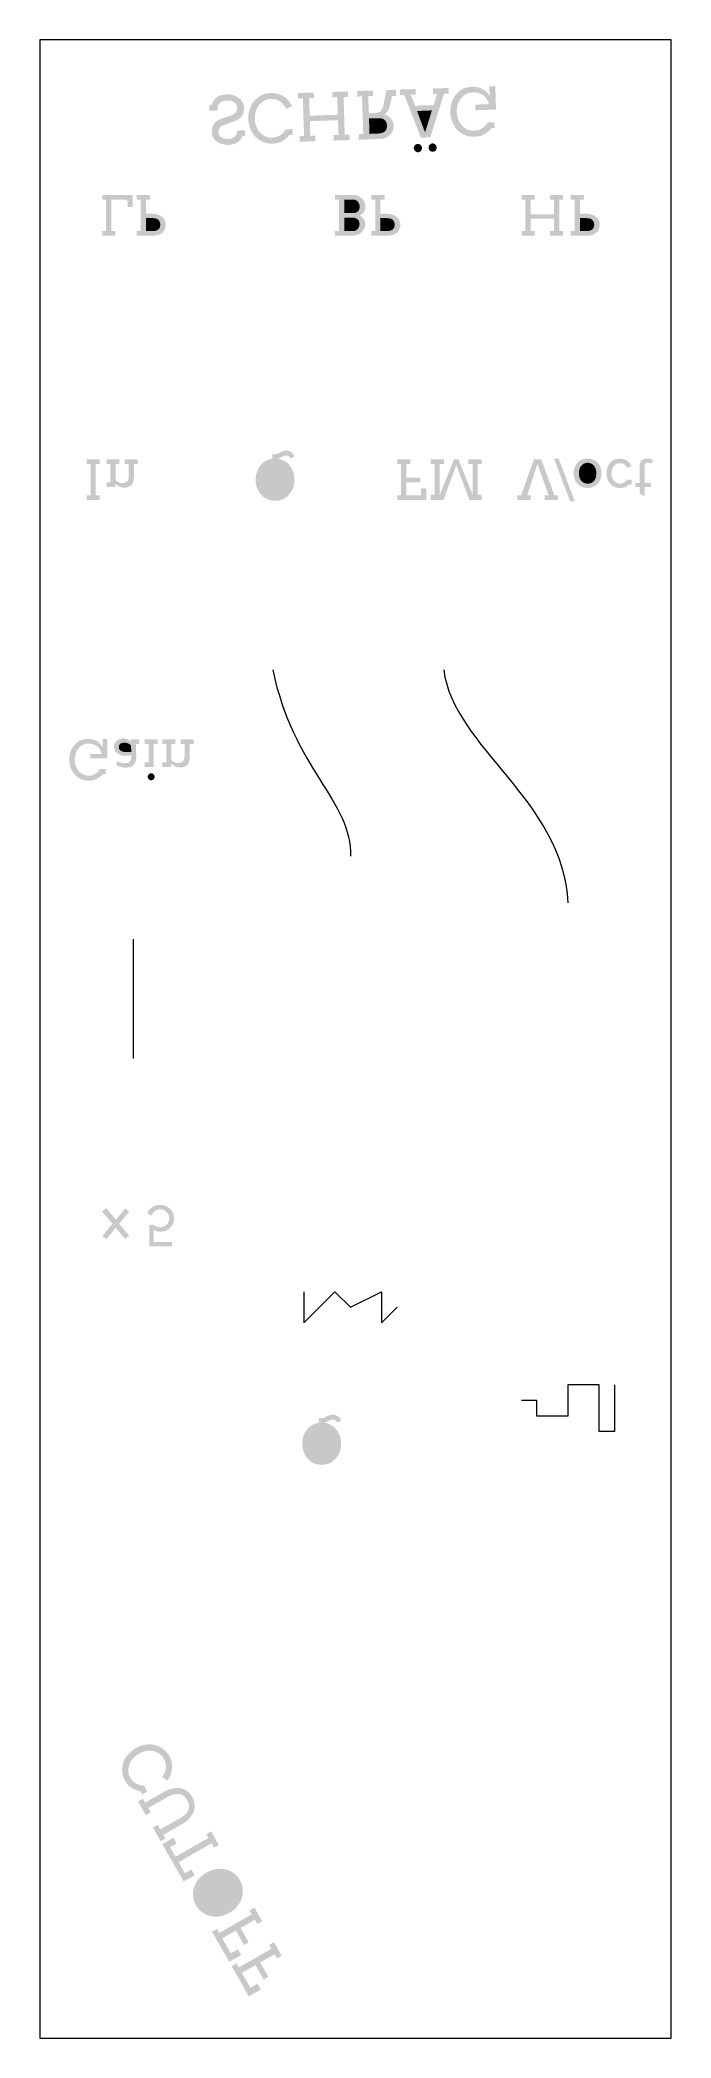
# Model space of a CAD drawing. Header units: inches. Extents: x 0 to 41, y 0 to 128.
import ezdxf

# ---------------------------------------------------------------- set-up
doc = ezdxf.new("R2010")
doc.units = ezdxf.units.IN
doc.header["$MEASUREMENT"] = 0
doc.layers.add('Paper', color=7, linetype='Continuous')

msp = doc.modelspace()

# ---------------------------------------------------------------- hatches: boundary and pattern name
at = {"layer": 'Paper', "linetype": 'ByBlock', "lineweight": 0}
h = msp.add_hatch(color=0, dxfattribs=at)
h.dxf.hatch_style = 2
edge = h.paths.add_edge_path()
edge.add_spline(control_points=[(12.7, 122.67), (12.7, 122.55), (12.68, 122.46), (12.64, 122.39)], knot_values=[0.095074, 0.095074, 0.095074, 0.095074, 0.190149, 0.190149, 0.190149, 0.190149], degree=3, periodic=0)
edge.add_spline(control_points=[(12.64, 122.39), (12.6, 122.33), (12.55, 122.28), (12.5, 122.25)], knot_values=[0.067689, 0.067689, 0.067689, 0.067689, 0.135378, 0.135378, 0.135378, 0.135378], degree=3, periodic=0)
edge.add_spline(control_points=[(12.5, 122.25), (12.45, 122.22), (12.39, 122.19), (12.33, 122.17)], knot_values=[0.063498, 0.063498, 0.063498, 0.063498, 0.126997, 0.126997, 0.126997, 0.126997], degree=3, periodic=0)
edge.add_spline(control_points=[(12.33, 122.17), (12.26, 122.15), (12.2, 122.14), (12.14, 122.14)], knot_values=[0.064161, 0.064161, 0.064161, 0.064161, 0.128323, 0.128323, 0.128323, 0.128323], degree=3, periodic=0)
edge.add_spline(control_points=[(12.14, 122.14), (12.03, 122.13), (11.94, 122.14), (11.86, 122.16)], knot_values=[0.092768, 0.092768, 0.092768, 0.092768, 0.185536, 0.185536, 0.185536, 0.185536], degree=3, periodic=0)
edge.add_spline(control_points=[(11.86, 122.16), (11.78, 122.19), (11.72, 122.22), (11.66, 122.26)], knot_values=[0.073307, 0.073307, 0.073307, 0.073307, 0.146614, 0.146614, 0.146614, 0.146614], degree=3, periodic=0)
edge.add_spline(control_points=[(11.66, 122.26), (11.61, 122.3), (11.57, 122.34), (11.54, 122.4)], knot_values=[0.062524, 0.062524, 0.062524, 0.062524, 0.125048, 0.125048, 0.125048, 0.125048], degree=3, periodic=0)
edge.add_spline(control_points=[(11.54, 122.4), (11.51, 122.45), (11.5, 122.51), (11.5, 122.57)], knot_values=[0.059838, 0.059838, 0.059838, 0.059838, 0.119677, 0.119677, 0.119677, 0.119677], degree=3, periodic=0)
edge.add_spline(control_points=[(11.5, 122.57), (11.49, 122.66), (11.51, 122.73), (11.54, 122.79)], knot_values=[0.076005, 0.076005, 0.076005, 0.076005, 0.15201, 0.15201, 0.15201, 0.15201], degree=3, periodic=0)
edge.add_spline(control_points=[(11.54, 122.79), (11.57, 122.85), (11.61, 122.89), (11.65, 122.93)], knot_values=[0.061236, 0.061236, 0.061236, 0.061236, 0.122471, 0.122471, 0.122471, 0.122471], degree=3, periodic=0)
edge.add_spline(control_points=[(11.65, 122.93), (11.7, 122.96), (11.76, 122.99), (11.82, 123.01)], knot_values=[0.061072, 0.061072, 0.061072, 0.061072, 0.122144, 0.122144, 0.122144, 0.122144], degree=3, periodic=0)
edge.add_spline(control_points=[(11.82, 123.01), (11.88, 123.04), (11.93, 123.06), (11.99, 123.08)], knot_values=[0.060683, 0.060683, 0.060683, 0.060683, 0.121366, 0.121366, 0.121366, 0.121366], degree=3, periodic=0)
edge.add_spline(control_points=[(11.99, 123.08), (12.12, 123.13), (12.26, 123.18), (12.4, 123.23)], knot_values=[0.146423, 0.146423, 0.146423, 0.146423, 0.292845, 0.292845, 0.292845, 0.292845], degree=3, periodic=0)
edge.add_spline(control_points=[(12.4, 123.23), (12.52, 123.27), (12.63, 123.32), (12.73, 123.38)], knot_values=[0.119734, 0.119734, 0.119734, 0.119734, 0.239468, 0.239468, 0.239468, 0.239468], degree=3, periodic=0)
edge.add_spline(control_points=[(12.73, 123.38), (12.82, 123.43), (12.9, 123.49), (12.96, 123.56)], knot_values=[0.100855, 0.100855, 0.100855, 0.100855, 0.20171, 0.20171, 0.20171, 0.20171], degree=3, periodic=0)
edge.add_spline(control_points=[(12.96, 123.56), (13.02, 123.64), (13.07, 123.72), (13.1, 123.81)], knot_values=[0.094805, 0.094805, 0.094805, 0.094805, 0.189609, 0.189609, 0.189609, 0.189609], degree=3, periodic=0)
edge.add_spline(control_points=[(13.1, 123.81), (13.13, 123.9), (13.14, 124.01), (13.14, 124.13)], knot_values=[0.107325, 0.107325, 0.107325, 0.107325, 0.21465, 0.21465, 0.21465, 0.21465], degree=3, periodic=0)
edge.add_spline(control_points=[(13.14, 124.13), (13.14, 124.26), (13.11, 124.38), (13.05, 124.48)], knot_values=[0.123844, 0.123844, 0.123844, 0.123844, 0.247689, 0.247689, 0.247689, 0.247689], degree=3, periodic=0)
edge.add_spline(control_points=[(13.05, 124.48), (12.99, 124.59), (12.92, 124.69), (12.82, 124.76)], knot_values=[0.121961, 0.121961, 0.121961, 0.121961, 0.243923, 0.243923, 0.243923, 0.243923], degree=3, periodic=0)
edge.add_spline(control_points=[(12.82, 124.76), (12.72, 124.84), (12.6, 124.9), (12.47, 124.94)], knot_values=[0.130786, 0.130786, 0.130786, 0.130786, 0.261572, 0.261572, 0.261572, 0.261572], degree=3, periodic=0)
edge.add_spline(control_points=[(12.47, 124.94), (12.34, 124.99), (12.19, 125), (12.04, 125)], knot_values=[0.146883, 0.146883, 0.146883, 0.146883, 0.293767, 0.293767, 0.293767, 0.293767], degree=3, periodic=0)
edge.add_spline(control_points=[(12.04, 125), (11.87, 124.99), (11.74, 124.97), (11.62, 124.93)], knot_values=[0.139551, 0.139551, 0.139551, 0.139551, 0.279102, 0.279102, 0.279102, 0.279102], degree=3, periodic=0)
edge.add_spline(control_points=[(11.62, 124.93), (11.51, 124.89), (11.42, 124.84), (11.34, 124.77)], knot_values=[0.108429, 0.108429, 0.108429, 0.108429, 0.216859, 0.216859, 0.216859, 0.216859], degree=3, periodic=0)
edge.add_spline(control_points=[(11.34, 124.77), (11.27, 124.71), (11.21, 124.64), (11.16, 124.56)], knot_values=[0.094228, 0.094228, 0.094228, 0.094228, 0.188456, 0.188456, 0.188456, 0.188456], degree=3, periodic=0)
edge.add_spline(control_points=[(11.16, 124.56), (11.12, 124.48), (11.08, 124.4), (11.06, 124.31)], knot_values=[0.088699, 0.088699, 0.088699, 0.088699, 0.177398, 0.177398, 0.177398, 0.177398], degree=3, periodic=0)
edge.add_spline(control_points=[(11.06, 124.31), (11.01, 124.31), (10.96, 124.31), (10.9, 124.31)], knot_values=[0.052365, 0.052365, 0.052365, 0.052365, 0.104731, 0.104731, 0.104731, 0.104731], degree=3, periodic=0)
edge.add_spline(control_points=[(10.9, 124.31), (10.91, 124.19), (10.91, 124.07), (10.92, 123.95)], knot_values=[0.118511, 0.118511, 0.118511, 0.118511, 0.237023, 0.237023, 0.237023, 0.237023], degree=3, periodic=0)
edge.add_spline(control_points=[(10.92, 123.95), (11.09, 123.96), (11.26, 123.96), (11.44, 123.97)], knot_values=[0.173633, 0.173633, 0.173633, 0.173633, 0.347266, 0.347266, 0.347266, 0.347266], degree=3, periodic=0)
edge.add_spline(control_points=[(11.44, 123.97), (11.43, 124.12), (11.44, 124.23), (11.47, 124.3)], knot_values=[0.11023, 0.11023, 0.11023, 0.11023, 0.22046, 0.22046, 0.22046, 0.22046], degree=3, periodic=0)
edge.add_spline(control_points=[(11.47, 124.3), (11.5, 124.36), (11.55, 124.41), (11.6, 124.46)], knot_values=[0.07005, 0.07005, 0.07005, 0.07005, 0.140099, 0.140099, 0.140099, 0.140099], degree=3, periodic=0)
edge.add_spline(control_points=[(11.6, 124.46), (11.66, 124.5), (11.73, 124.54), (11.81, 124.56)], knot_values=[0.076272, 0.076272, 0.076272, 0.076272, 0.152544, 0.152544, 0.152544, 0.152544], degree=3, periodic=0)
edge.add_spline(control_points=[(11.81, 124.56), (11.89, 124.58), (11.97, 124.6), (12.07, 124.6)], knot_values=[0.089091, 0.089091, 0.089091, 0.089091, 0.178182, 0.178182, 0.178182, 0.178182], degree=3, periodic=0)
edge.add_spline(control_points=[(12.07, 124.6), (12.16, 124.6), (12.25, 124.6), (12.32, 124.58)], knot_values=[0.085411, 0.085411, 0.085411, 0.085411, 0.170821, 0.170821, 0.170821, 0.170821], degree=3, periodic=0)
edge.add_spline(control_points=[(12.32, 124.58), (12.4, 124.56), (12.47, 124.53), (12.52, 124.49)], knot_values=[0.072088, 0.072088, 0.072088, 0.072088, 0.144177, 0.144177, 0.144177, 0.144177], degree=3, periodic=0)
edge.add_spline(control_points=[(12.52, 124.49), (12.57, 124.45), (12.62, 124.4), (12.65, 124.34)], knot_values=[0.065802, 0.065802, 0.065802, 0.065802, 0.131604, 0.131604, 0.131604, 0.131604], degree=3, periodic=0)
edge.add_spline(control_points=[(12.65, 124.34), (12.68, 124.28), (12.69, 124.21), (12.7, 124.14)], knot_values=[0.069893, 0.069893, 0.069893, 0.069893, 0.139787, 0.139787, 0.139787, 0.139787], degree=3, periodic=0)
edge.add_spline(control_points=[(12.7, 124.14), (12.7, 124.05), (12.68, 123.98), (12.65, 123.92)], knot_values=[0.07436, 0.07436, 0.07436, 0.07436, 0.14872, 0.14872, 0.14872, 0.14872], degree=3, periodic=0)
edge.add_spline(control_points=[(12.65, 123.92), (12.62, 123.86), (12.57, 123.81), (12.52, 123.77)], knot_values=[0.067749, 0.067749, 0.067749, 0.067749, 0.135499, 0.135499, 0.135499, 0.135499], degree=3, periodic=0)
edge.add_spline(control_points=[(12.52, 123.77), (12.47, 123.72), (12.41, 123.69), (12.34, 123.66)], knot_values=[0.0693, 0.0693, 0.0693, 0.0693, 0.138599, 0.138599, 0.138599, 0.138599], degree=3, periodic=0)
edge.add_spline(control_points=[(12.34, 123.66), (12.28, 123.63), (12.22, 123.61), (12.16, 123.58)], knot_values=[0.067035, 0.067035, 0.067035, 0.067035, 0.13407, 0.13407, 0.13407, 0.13407], degree=3, periodic=0)
edge.add_spline(control_points=[(12.16, 123.58), (12.01, 123.54), (11.86, 123.49), (11.71, 123.44)], knot_values=[0.156826, 0.156826, 0.156826, 0.156826, 0.313651, 0.313651, 0.313651, 0.313651], degree=3, periodic=0)
edge.add_spline(control_points=[(11.71, 123.44), (11.61, 123.41), (11.52, 123.37), (11.44, 123.32)], knot_values=[0.098684, 0.098684, 0.098684, 0.098684, 0.197367, 0.197367, 0.197367, 0.197367], degree=3, periodic=0)
edge.add_spline(control_points=[(11.44, 123.32), (11.36, 123.27), (11.29, 123.21), (11.24, 123.14)], knot_values=[0.091043, 0.091043, 0.091043, 0.091043, 0.182086, 0.182086, 0.182086, 0.182086], degree=3, periodic=0)
edge.add_spline(control_points=[(11.24, 123.14), (11.18, 123.07), (11.14, 122.99), (11.11, 122.9)], knot_values=[0.091436, 0.091436, 0.091436, 0.091436, 0.182872, 0.182872, 0.182872, 0.182872], degree=3, periodic=0)
edge.add_spline(control_points=[(11.11, 122.9), (11.08, 122.8), (11.07, 122.7), (11.07, 122.58)], knot_values=[0.106083, 0.106083, 0.106083, 0.106083, 0.212167, 0.212167, 0.212167, 0.212167], degree=3, periodic=0)
edge.add_spline(control_points=[(11.07, 122.58), (11.08, 122.46), (11.1, 122.35), (11.15, 122.25)], knot_values=[0.115592, 0.115592, 0.115592, 0.115592, 0.231185, 0.231185, 0.231185, 0.231185], degree=3, periodic=0)
edge.add_spline(control_points=[(11.15, 122.25), (11.2, 122.14), (11.27, 122.05), (11.37, 121.98)], knot_values=[0.115591, 0.115591, 0.115591, 0.115591, 0.231182, 0.231182, 0.231182, 0.231182], degree=3, periodic=0)
edge.add_spline(control_points=[(11.37, 121.98), (11.46, 121.9), (11.58, 121.85), (11.71, 121.81)], knot_values=[0.128014, 0.128014, 0.128014, 0.128014, 0.256027, 0.256027, 0.256027, 0.256027], degree=3, periodic=0)
edge.add_spline(control_points=[(11.71, 121.81), (11.84, 121.77), (11.99, 121.75), (12.16, 121.75)], knot_values=[0.152889, 0.152889, 0.152889, 0.152889, 0.305779, 0.305779, 0.305779, 0.305779], degree=3, periodic=0)
edge.add_spline(control_points=[(12.16, 121.75), (12.27, 121.76), (12.38, 121.77), (12.47, 121.8)], knot_values=[0.104155, 0.104155, 0.104155, 0.104155, 0.208309, 0.208309, 0.208309, 0.208309], degree=3, periodic=0)
edge.add_spline(control_points=[(12.47, 121.8), (12.56, 121.83), (12.65, 121.87), (12.72, 121.92)], knot_values=[0.09337, 0.09337, 0.09337, 0.09337, 0.18674, 0.18674, 0.18674, 0.18674], degree=3, periodic=0)
edge.add_spline(control_points=[(12.72, 121.92), (12.8, 121.97), (12.86, 122.03), (12.92, 122.1)], knot_values=[0.088812, 0.088812, 0.088812, 0.088812, 0.177624, 0.177624, 0.177624, 0.177624], degree=3, periodic=0)
edge.add_spline(control_points=[(12.92, 122.1), (12.97, 122.17), (13.02, 122.24), (13.06, 122.33)], knot_values=[0.088627, 0.088627, 0.088627, 0.088627, 0.177254, 0.177254, 0.177254, 0.177254], degree=3, periodic=0)
edge.add_spline(control_points=[(13.06, 122.33), (13.11, 122.33), (13.16, 122.33), (13.21, 122.33)], knot_values=[0.051676, 0.051676, 0.051676, 0.051676, 0.103353, 0.103353, 0.103353, 0.103353], degree=3, periodic=0)
edge.add_spline(control_points=[(13.21, 122.33), (13.21, 122.45), (13.21, 122.57), (13.2, 122.69)], knot_values=[0.118511, 0.118511, 0.118511, 0.118511, 0.237023, 0.237023, 0.237023, 0.237023], degree=3, periodic=0)
h = msp.add_hatch(color=0, dxfattribs=at)
h.dxf.hatch_style = 2
edge = h.paths.add_edge_path()
edge.add_spline(control_points=[(15.81, 122.75), (15.73, 122.59), (15.61, 122.46), (15.46, 122.37)], knot_values=[0.175621, 0.175621, 0.175621, 0.175621, 0.351242, 0.351242, 0.351242, 0.351242], degree=3, periodic=0)
edge.add_spline(control_points=[(15.46, 122.37), (15.31, 122.27), (15.14, 122.22), (14.96, 122.22)], knot_values=[0.177793, 0.177793, 0.177793, 0.177793, 0.355586, 0.355586, 0.355586, 0.355586], degree=3, periodic=0)
edge.add_spline(control_points=[(14.96, 122.22), (14.8, 122.21), (14.65, 122.24), (14.51, 122.3)], knot_values=[0.151353, 0.151353, 0.151353, 0.151353, 0.302705, 0.302705, 0.302705, 0.302705], degree=3, periodic=0)
edge.add_spline(control_points=[(14.51, 122.3), (14.38, 122.37), (14.26, 122.45), (14.16, 122.56)], knot_values=[0.146125, 0.146125, 0.146125, 0.146125, 0.292251, 0.292251, 0.292251, 0.292251], degree=3, periodic=0)
edge.add_spline(control_points=[(14.16, 122.56), (14.07, 122.67), (13.99, 122.8), (13.93, 122.95)], knot_values=[0.151486, 0.151486, 0.151486, 0.151486, 0.302972, 0.302972, 0.302972, 0.302972], degree=3, periodic=0)
edge.add_spline(control_points=[(13.93, 122.95), (13.87, 123.1), (13.84, 123.25), (13.84, 123.42)], knot_values=[0.160369, 0.160369, 0.160369, 0.160369, 0.320737, 0.320737, 0.320737, 0.320737], degree=3, periodic=0)
edge.add_spline(control_points=[(13.84, 123.42), (13.83, 123.62), (13.85, 123.79), (13.91, 123.94)], knot_values=[0.176674, 0.176674, 0.176674, 0.176674, 0.353348, 0.353348, 0.353348, 0.353348], degree=3, periodic=0)
edge.add_spline(control_points=[(13.91, 123.94), (13.96, 124.09), (14.03, 124.22), (14.12, 124.33)], knot_values=[0.147253, 0.147253, 0.147253, 0.147253, 0.294506, 0.294506, 0.294506, 0.294506], degree=3, periodic=0)
edge.add_spline(control_points=[(14.12, 124.33), (14.21, 124.43), (14.32, 124.52), (14.44, 124.59)], knot_values=[0.139171, 0.139171, 0.139171, 0.139171, 0.278342, 0.278342, 0.278342, 0.278342], degree=3, periodic=0)
edge.add_spline(control_points=[(14.44, 124.59), (14.57, 124.66), (14.71, 124.7), (14.87, 124.7)], knot_values=[0.149293, 0.149293, 0.149293, 0.149293, 0.298586, 0.298586, 0.298586, 0.298586], degree=3, periodic=0)
edge.add_spline(control_points=[(14.87, 124.7), (15.09, 124.71), (15.28, 124.66), (15.44, 124.56)], knot_values=[0.199531, 0.199531, 0.199531, 0.199531, 0.399061, 0.399061, 0.399061, 0.399061], degree=3, periodic=0)
edge.add_spline(control_points=[(15.44, 124.56), (15.61, 124.46), (15.75, 124.29), (15.88, 124.06)], knot_values=[0.224181, 0.224181, 0.224181, 0.224181, 0.448363, 0.448363, 0.448363, 0.448363], degree=3, periodic=0)
edge.add_spline(control_points=[(15.88, 124.06), (15.99, 124.12), (16.11, 124.18), (16.23, 124.24)], knot_values=[0.134076, 0.134076, 0.134076, 0.134076, 0.268152, 0.268152, 0.268152, 0.268152], degree=3, periodic=0)
edge.add_spline(control_points=[(16.23, 124.24), (16.18, 124.39), (16.08, 124.53), (15.95, 124.66)], knot_values=[0.170057, 0.170057, 0.170057, 0.170057, 0.340115, 0.340115, 0.340115, 0.340115], degree=3, periodic=0)
edge.add_spline(control_points=[(15.95, 124.66), (15.82, 124.8), (15.66, 124.9), (15.48, 124.98)], knot_values=[0.19207, 0.19207, 0.19207, 0.19207, 0.38414, 0.38414, 0.38414, 0.38414], degree=3, periodic=0)
edge.add_spline(control_points=[(15.48, 124.98), (15.29, 125.06), (15.09, 125.1), (14.86, 125.09)], knot_values=[0.209617, 0.209617, 0.209617, 0.209617, 0.419234, 0.419234, 0.419234, 0.419234], degree=3, periodic=0)
edge.add_spline(control_points=[(14.86, 125.09), (14.65, 125.08), (14.45, 125.03), (14.28, 124.95)], knot_values=[0.201989, 0.201989, 0.201989, 0.201989, 0.403979, 0.403979, 0.403979, 0.403979], degree=3, periodic=0)
edge.add_spline(control_points=[(14.28, 124.95), (14.1, 124.86), (13.95, 124.74), (13.81, 124.59)], knot_values=[0.197772, 0.197772, 0.197772, 0.197772, 0.395543, 0.395543, 0.395543, 0.395543], degree=3, periodic=0)
edge.add_spline(control_points=[(13.81, 124.59), (13.68, 124.43), (13.58, 124.25), (13.51, 124.05)], knot_values=[0.207657, 0.207657, 0.207657, 0.207657, 0.415314, 0.415314, 0.415314, 0.415314], degree=3, periodic=0)
edge.add_spline(control_points=[(13.51, 124.05), (13.44, 123.84), (13.41, 123.63), (13.42, 123.41)], knot_values=[0.217175, 0.217175, 0.217175, 0.217175, 0.434349, 0.434349, 0.434349, 0.434349], degree=3, periodic=0)
edge.add_spline(control_points=[(13.42, 123.41), (13.43, 123.18), (13.47, 122.97), (13.55, 122.78)], knot_values=[0.215184, 0.215184, 0.215184, 0.215184, 0.430368, 0.430368, 0.430368, 0.430368], degree=3, periodic=0)
edge.add_spline(control_points=[(13.55, 122.78), (13.63, 122.58), (13.74, 122.41), (13.88, 122.27)], knot_values=[0.202412, 0.202412, 0.202412, 0.202412, 0.404823, 0.404823, 0.404823, 0.404823], degree=3, periodic=0)
edge.add_spline(control_points=[(13.88, 122.27), (14.02, 122.13), (14.18, 122.02), (14.37, 121.94)], knot_values=[0.197604, 0.197604, 0.197604, 0.197604, 0.395208, 0.395208, 0.395208, 0.395208], degree=3, periodic=0)
edge.add_spline(control_points=[(14.37, 121.94), (14.55, 121.86), (14.75, 121.82), (14.97, 121.83)], knot_values=[0.205543, 0.205543, 0.205543, 0.205543, 0.411085, 0.411085, 0.411085, 0.411085], degree=3, periodic=0)
edge.add_spline(control_points=[(14.97, 121.83), (15.16, 121.84), (15.32, 121.87), (15.46, 121.93)], knot_values=[0.168556, 0.168556, 0.168556, 0.168556, 0.337112, 0.337112, 0.337112, 0.337112], degree=3, periodic=0)
edge.add_spline(control_points=[(15.46, 121.93), (15.6, 121.99), (15.71, 122.06), (15.81, 122.14)], knot_values=[0.135208, 0.135208, 0.135208, 0.135208, 0.270416, 0.270416, 0.270416, 0.270416], degree=3, periodic=0)
edge.add_spline(control_points=[(15.81, 122.14), (15.9, 122.21), (15.98, 122.3), (16.05, 122.39)], knot_values=[0.117221, 0.117221, 0.117221, 0.117221, 0.234442, 0.234442, 0.234442, 0.234442], degree=3, periodic=0)
edge.add_spline(control_points=[(16.05, 122.39), (16.12, 122.39), (16.2, 122.39), (16.27, 122.4)], knot_values=[0.073036, 0.073036, 0.073036, 0.073036, 0.146072, 0.146072, 0.146072, 0.146072], degree=3, periodic=0)
edge.add_spline(control_points=[(16.27, 122.4), (16.27, 122.52), (16.26, 122.64), (16.26, 122.77)], knot_values=[0.122645, 0.122645, 0.122645, 0.122645, 0.245291, 0.245291, 0.245291, 0.245291], degree=3, periodic=0)
h = msp.add_hatch(color=0, dxfattribs=at)
h.dxf.hatch_style = 2
edge = h.paths.add_edge_path()
edge.add_spline(control_points=[(18.92, 122.03), (19.26, 122.04), (19.6, 122.05), (19.94, 122.06)], knot_values=[0.338997, 0.338997, 0.338997, 0.338997, 0.677995, 0.677995, 0.677995, 0.677995], degree=3, periodic=0)
edge.add_spline(control_points=[(19.94, 122.06), (19.94, 122.18), (19.93, 122.3), (19.93, 122.42)], knot_values=[0.118511, 0.118511, 0.118511, 0.118511, 0.237023, 0.237023, 0.237023, 0.237023], degree=3, periodic=0)
edge.add_spline(control_points=[(19.93, 122.42), (19.83, 122.41), (19.73, 122.41), (19.63, 122.41)], knot_values=[0.099219, 0.099219, 0.099219, 0.099219, 0.198437, 0.198437, 0.198437, 0.198437], degree=3, periodic=0)
edge.add_spline(control_points=[(19.63, 122.41), (19.6, 123.21), (19.58, 124.02), (19.55, 124.83)], knot_values=[0.80753, 0.80753, 0.80753, 0.80753, 1.615061, 1.615061, 1.615061, 1.615061], degree=3, periodic=0)
edge.add_spline(control_points=[(19.55, 124.83), (19.65, 124.83), (19.75, 124.84), (19.85, 124.84)], knot_values=[0.099219, 0.099219, 0.099219, 0.099219, 0.198438, 0.198438, 0.198438, 0.198438], degree=3, periodic=0)
edge.add_spline(control_points=[(19.85, 124.84), (19.84, 124.96), (19.84, 125.08), (19.83, 125.19)], knot_values=[0.118511, 0.118511, 0.118511, 0.118511, 0.237023, 0.237023, 0.237023, 0.237023], degree=3, periodic=0)
edge.add_spline(control_points=[(19.83, 125.19), (19.5, 125.18), (19.16, 125.17), (18.82, 125.16)], knot_values=[0.338997, 0.338997, 0.338997, 0.338997, 0.677995, 0.677995, 0.677995, 0.677995], degree=3, periodic=0)
edge.add_spline(control_points=[(18.82, 125.16), (18.82, 125.04), (18.83, 124.92), (18.83, 124.8)], knot_values=[0.118511, 0.118511, 0.118511, 0.118511, 0.237023, 0.237023, 0.237023, 0.237023], degree=3, periodic=0)
edge.add_spline(control_points=[(18.83, 124.8), (18.94, 124.81), (19.04, 124.81), (19.14, 124.82)], knot_values=[0.104731, 0.104731, 0.104731, 0.104731, 0.209462, 0.209462, 0.209462, 0.209462], degree=3, periodic=0)
edge.add_spline(control_points=[(19.14, 124.82), (19.16, 124.44), (19.17, 124.06), (19.18, 123.69)], knot_values=[0.375515, 0.375515, 0.375515, 0.375515, 0.751031, 0.751031, 0.751031, 0.751031], degree=3, periodic=0)
edge.add_spline(control_points=[(19.18, 123.69), (18.58, 123.67), (17.97, 123.65), (17.37, 123.63)], knot_values=[0.60427, 0.60427, 0.60427, 0.60427, 1.208539, 1.208539, 1.208539, 1.208539], degree=3, periodic=0)
edge.add_spline(control_points=[(17.37, 123.63), (17.36, 124), (17.35, 124.38), (17.33, 124.75)], knot_values=[0.375515, 0.375515, 0.375515, 0.375515, 0.751031, 0.751031, 0.751031, 0.751031], degree=3, periodic=0)
edge.add_spline(control_points=[(17.33, 124.75), (17.44, 124.76), (17.54, 124.76), (17.65, 124.76)], knot_values=[0.104731, 0.104731, 0.104731, 0.104731, 0.209462, 0.209462, 0.209462, 0.209462], degree=3, periodic=0)
edge.add_spline(control_points=[(17.65, 124.76), (17.64, 124.88), (17.64, 125), (17.63, 125.12)], knot_values=[0.118511, 0.118511, 0.118511, 0.118511, 0.237023, 0.237023, 0.237023, 0.237023], degree=3, periodic=0)
edge.add_spline(control_points=[(17.63, 125.12), (17.3, 125.11), (16.96, 125.1), (16.62, 125.09)], knot_values=[0.338997, 0.338997, 0.338997, 0.338997, 0.677995, 0.677995, 0.677995, 0.677995], degree=3, periodic=0)
edge.add_spline(control_points=[(16.62, 125.09), (16.62, 124.97), (16.63, 124.85), (16.63, 124.73)], knot_values=[0.118511, 0.118511, 0.118511, 0.118511, 0.237023, 0.237023, 0.237023, 0.237023], degree=3, periodic=0)
edge.add_spline(control_points=[(16.63, 124.73), (16.73, 124.73), (16.83, 124.74), (16.93, 124.74)], knot_values=[0.099219, 0.099219, 0.099219, 0.099219, 0.198437, 0.198437, 0.198437, 0.198437], degree=3, periodic=0)
edge.add_spline(control_points=[(16.93, 124.74), (16.95, 123.93), (16.98, 123.13), (17.01, 122.32)], knot_values=[0.80753, 0.80753, 0.80753, 0.80753, 1.615061, 1.615061, 1.615061, 1.615061], degree=3, periodic=0)
edge.add_spline(control_points=[(17.01, 122.32), (16.91, 122.32), (16.81, 122.31), (16.71, 122.31)], knot_values=[0.099219, 0.099219, 0.099219, 0.099219, 0.198438, 0.198438, 0.198438, 0.198438], degree=3, periodic=0)
edge.add_spline(control_points=[(16.71, 122.31), (16.72, 122.19), (16.72, 122.07), (16.72, 121.95)], knot_values=[0.118511, 0.118511, 0.118511, 0.118511, 0.237023, 0.237023, 0.237023, 0.237023], degree=3, periodic=0)
edge.add_spline(control_points=[(16.72, 121.95), (17.06, 121.96), (17.4, 121.98), (17.74, 121.99)], knot_values=[0.338997, 0.338997, 0.338997, 0.338997, 0.677995, 0.677995, 0.677995, 0.677995], degree=3, periodic=0)
edge.add_spline(control_points=[(17.74, 121.99), (17.74, 122.11), (17.73, 122.22), (17.73, 122.34)], knot_values=[0.118511, 0.118511, 0.118511, 0.118511, 0.237023, 0.237023, 0.237023, 0.237023], degree=3, periodic=0)
edge.add_spline(control_points=[(17.73, 122.34), (17.62, 122.34), (17.52, 122.34), (17.41, 122.33)], knot_values=[0.104731, 0.104731, 0.104731, 0.104731, 0.209462, 0.209462, 0.209462, 0.209462], degree=3, periodic=0)
edge.add_spline(control_points=[(17.41, 122.33), (17.4, 122.65), (17.39, 122.96), (17.38, 123.28)], knot_values=[0.31626, 0.31626, 0.31626, 0.31626, 0.63252, 0.63252, 0.63252, 0.63252], degree=3, periodic=0)
edge.add_spline(control_points=[(17.38, 123.28), (17.99, 123.3), (18.59, 123.32), (19.19, 123.34)], knot_values=[0.60427, 0.60427, 0.60427, 0.60427, 1.208539, 1.208539, 1.208539, 1.208539], degree=3, periodic=0)
edge.add_spline(control_points=[(19.19, 123.34), (19.2, 123.03), (19.22, 122.71), (19.23, 122.39)], knot_values=[0.31626, 0.31626, 0.31626, 0.31626, 0.63252, 0.63252, 0.63252, 0.63252], degree=3, periodic=0)
edge.add_spline(control_points=[(19.23, 122.39), (19.12, 122.39), (19.02, 122.39), (18.91, 122.38)], knot_values=[0.104731, 0.104731, 0.104731, 0.104731, 0.209462, 0.209462, 0.209462, 0.209462], degree=3, periodic=0)
h = msp.add_hatch(color=0, dxfattribs=at)
h.dxf.hatch_style = 2
edge = h.paths.add_edge_path()
edge.add_spline(control_points=[(20.53, 122.08), (20.97, 122.1), (21.4, 122.11), (21.84, 122.13)], knot_values=[0.434771, 0.434771, 0.434771, 0.434771, 0.869542, 0.869542, 0.869542, 0.869542], degree=3, periodic=0)
edge.add_spline(control_points=[(21.84, 122.13), (21.97, 122.13), (22.1, 122.15), (22.22, 122.19)], knot_values=[0.130284, 0.130284, 0.130284, 0.130284, 0.260569, 0.260569, 0.260569, 0.260569], degree=3, periodic=0)
edge.add_spline(control_points=[(22.22, 122.19), (22.34, 122.23), (22.44, 122.29), (22.52, 122.37)], knot_values=[0.116007, 0.116007, 0.116007, 0.116007, 0.232015, 0.232015, 0.232015, 0.232015], degree=3, periodic=0)
edge.add_spline(control_points=[(22.52, 122.37), (22.6, 122.44), (22.67, 122.53), (22.71, 122.64)], knot_values=[0.112125, 0.112125, 0.112125, 0.112125, 0.224249, 0.224249, 0.224249, 0.224249], degree=3, periodic=0)
edge.add_spline(control_points=[(22.71, 122.64), (22.76, 122.75), (22.78, 122.87), (22.77, 123.01)], knot_values=[0.125273, 0.125273, 0.125273, 0.125273, 0.250547, 0.250547, 0.250547, 0.250547], degree=3, periodic=0)
edge.add_spline(control_points=[(22.77, 123.01), (22.77, 123.08), (22.75, 123.16), (22.72, 123.24)], knot_values=[0.079209, 0.079209, 0.079209, 0.079209, 0.158417, 0.158417, 0.158417, 0.158417], degree=3, periodic=0)
edge.add_spline(control_points=[(22.72, 123.24), (22.69, 123.31), (22.65, 123.38), (22.6, 123.45)], knot_values=[0.081422, 0.081422, 0.081422, 0.081422, 0.162844, 0.162844, 0.162844, 0.162844], degree=3, periodic=0)
edge.add_spline(control_points=[(22.6, 123.45), (22.54, 123.51), (22.48, 123.57), (22.41, 123.61)], knot_values=[0.08359, 0.08359, 0.08359, 0.08359, 0.167181, 0.167181, 0.167181, 0.167181], degree=3, periodic=0)
edge.add_spline(control_points=[(22.41, 123.61), (22.34, 123.66), (22.26, 123.7), (22.18, 123.72)], knot_values=[0.085096, 0.085096, 0.085096, 0.085096, 0.170192, 0.170192, 0.170192, 0.170192], degree=3, periodic=0)
edge.add_spline(control_points=[(22.18, 123.72), (22.22, 123.74), (22.25, 123.76), (22.28, 123.79)], knot_values=[0.041127, 0.041127, 0.041127, 0.041127, 0.082254, 0.082254, 0.082254, 0.082254], degree=3, periodic=0)
edge.add_spline(control_points=[(22.28, 123.79), (22.32, 123.82), (22.35, 123.86), (22.38, 123.9)], knot_values=[0.047873, 0.047873, 0.047873, 0.047873, 0.095747, 0.095747, 0.095747, 0.095747], degree=3, periodic=0)
edge.add_spline(control_points=[(22.38, 123.9), (22.41, 123.94), (22.44, 123.99), (22.46, 124.04)], knot_values=[0.054206, 0.054206, 0.054206, 0.054206, 0.108412, 0.108412, 0.108412, 0.108412], degree=3, periodic=0)
edge.add_spline(control_points=[(22.46, 124.04), (22.48, 124.09), (22.5, 124.15), (22.52, 124.21)], knot_values=[0.05918, 0.05918, 0.05918, 0.05918, 0.11836, 0.11836, 0.11836, 0.11836], degree=3, periodic=0)
edge.add_spline(control_points=[(22.52, 124.21), (22.57, 124.44), (22.62, 124.67), (22.67, 124.9)], knot_values=[0.234627, 0.234627, 0.234627, 0.234627, 0.469254, 0.469254, 0.469254, 0.469254], degree=3, periodic=0)
edge.add_spline(control_points=[(22.67, 124.9), (22.76, 124.9), (22.85, 124.9), (22.94, 124.91)], knot_values=[0.090262, 0.090262, 0.090262, 0.090262, 0.180523, 0.180523, 0.180523, 0.180523], degree=3, periodic=0)
edge.add_spline(control_points=[(22.94, 124.91), (22.93, 125.04), (22.93, 125.17), (22.93, 125.3)], knot_values=[0.130921, 0.130921, 0.130921, 0.130921, 0.261842, 0.261842, 0.261842, 0.261842], degree=3, periodic=0)
edge.add_spline(control_points=[(22.93, 125.3), (22.72, 125.29), (22.52, 125.28), (22.32, 125.28)], knot_values=[0.203261, 0.203261, 0.203261, 0.203261, 0.406521, 0.406521, 0.406521, 0.406521], degree=3, periodic=0)
edge.add_spline(control_points=[(22.32, 125.28), (22.25, 124.96), (22.18, 124.64), (22.12, 124.32)], knot_values=[0.327041, 0.327041, 0.327041, 0.327041, 0.654082, 0.654082, 0.654082, 0.654082], degree=3, periodic=0)
edge.add_spline(control_points=[(22.12, 124.32), (22.08, 124.15), (22.02, 124.02), (21.93, 123.93)], knot_values=[0.143573, 0.143573, 0.143573, 0.143573, 0.287146, 0.287146, 0.287146, 0.287146], degree=3, periodic=0)
edge.add_spline(control_points=[(21.93, 123.93), (21.85, 123.85), (21.73, 123.81), (21.58, 123.8)], knot_values=[0.129222, 0.129222, 0.129222, 0.129222, 0.258444, 0.258444, 0.258444, 0.258444], degree=3, periodic=0)
edge.add_spline(control_points=[(21.58, 123.8), (21.45, 123.8), (21.31, 123.79), (21.18, 123.79)], knot_values=[0.134359, 0.134359, 0.134359, 0.134359, 0.268717, 0.268717, 0.268717, 0.268717], degree=3, periodic=0)
edge.add_spline(control_points=[(21.18, 123.79), (21.16, 124.15), (21.15, 124.52), (21.14, 124.88)], knot_values=[0.36518, 0.36518, 0.36518, 0.36518, 0.73036, 0.73036, 0.73036, 0.73036], degree=3, periodic=0)
edge.add_spline(control_points=[(21.14, 124.88), (21.24, 124.89), (21.35, 124.89), (21.45, 124.89)], knot_values=[0.104731, 0.104731, 0.104731, 0.104731, 0.209462, 0.209462, 0.209462, 0.209462], degree=3, periodic=0)
edge.add_spline(control_points=[(21.45, 124.89), (21.45, 125.01), (21.45, 125.13), (21.44, 125.25)], knot_values=[0.118511, 0.118511, 0.118511, 0.118511, 0.237023, 0.237023, 0.237023, 0.237023], degree=3, periodic=0)
edge.add_spline(control_points=[(21.44, 125.25), (21.1, 125.24), (20.76, 125.23), (20.43, 125.21)], knot_values=[0.338997, 0.338997, 0.338997, 0.338997, 0.677995, 0.677995, 0.677995, 0.677995], degree=3, periodic=0)
edge.add_spline(control_points=[(20.43, 125.21), (20.43, 125.1), (20.43, 124.98), (20.44, 124.86)], knot_values=[0.118511, 0.118511, 0.118511, 0.118511, 0.237023, 0.237023, 0.237023, 0.237023], degree=3, periodic=0)
edge.add_spline(control_points=[(20.44, 124.86), (20.54, 124.86), (20.64, 124.87), (20.74, 124.87)], knot_values=[0.099219, 0.099219, 0.099219, 0.099219, 0.198437, 0.198437, 0.198437, 0.198437], degree=3, periodic=0)
edge.add_spline(control_points=[(20.74, 124.87), (20.76, 124.06), (20.79, 123.26), (20.82, 122.45)], knot_values=[0.806841, 0.806841, 0.806841, 0.806841, 1.613683, 1.613683, 1.613683, 1.613683], degree=3, periodic=0)
edge.add_spline(control_points=[(20.82, 122.45), (20.72, 122.45), (20.62, 122.44), (20.52, 122.44)], knot_values=[0.099219, 0.099219, 0.099219, 0.099219, 0.198437, 0.198437, 0.198437, 0.198437], degree=3, periodic=0)
h = msp.add_hatch(color=0, dxfattribs=at)
h.dxf.hatch_style = 2
edge = h.paths.add_edge_path()
edge.add_spline(control_points=[(25.32, 125.02), (25.4, 125.03), (25.49, 125.03), (25.58, 125.03)], knot_values=[0.086816, 0.086816, 0.086816, 0.086816, 0.173633, 0.173633, 0.173633, 0.173633], degree=3, periodic=0)
edge.add_spline(control_points=[(25.58, 125.03), (25.5, 124.79), (25.43, 124.55), (25.35, 124.31)], knot_values=[0.25103, 0.25103, 0.25103, 0.25103, 0.50206, 0.50206, 0.50206, 0.50206], degree=3, periodic=0)
edge.add_spline(control_points=[(25.35, 124.31), (24.95, 124.3), (24.55, 124.29), (24.15, 124.27)], knot_values=[0.401698, 0.401698, 0.401698, 0.401698, 0.803396, 0.803396, 0.803396, 0.803396], degree=3, periodic=0)
edge.add_spline(control_points=[(24.15, 124.27), (24.06, 124.51), (23.97, 124.74), (23.88, 124.98)], knot_values=[0.250357, 0.250357, 0.250357, 0.250357, 0.500714, 0.500714, 0.500714, 0.500714], degree=3, periodic=0)
edge.add_spline(control_points=[(23.88, 124.98), (23.99, 124.98), (24.1, 124.98), (24.2, 124.99)], knot_values=[0.107487, 0.107487, 0.107487, 0.107487, 0.214974, 0.214974, 0.214974, 0.214974], degree=3, periodic=0)
edge.add_spline(control_points=[(24.2, 124.99), (24.2, 125.1), (24.2, 125.22), (24.19, 125.34)], knot_values=[0.118511, 0.118511, 0.118511, 0.118511, 0.237023, 0.237023, 0.237023, 0.237023], degree=3, periodic=0)
edge.add_spline(control_points=[(24.19, 125.34), (23.85, 125.33), (23.51, 125.32), (23.18, 125.31)], knot_values=[0.338997, 0.338997, 0.338997, 0.338997, 0.677995, 0.677995, 0.677995, 0.677995], degree=3, periodic=0)
edge.add_spline(control_points=[(23.18, 125.31), (23.18, 125.19), (23.18, 125.07), (23.19, 124.95)], knot_values=[0.118511, 0.118511, 0.118511, 0.118511, 0.237023, 0.237023, 0.237023, 0.237023], degree=3, periodic=0)
edge.add_spline(control_points=[(23.19, 124.95), (23.28, 124.95), (23.37, 124.96), (23.46, 124.96)], knot_values=[0.090951, 0.090951, 0.090951, 0.090951, 0.181901, 0.181901, 0.181901, 0.181901], degree=3, periodic=0)
edge.add_spline(control_points=[(23.46, 124.96), (23.82, 124.05), (24.17, 123.13), (24.53, 122.22)], knot_values=[0.981488, 0.981488, 0.981488, 0.981488, 1.962977, 1.962977, 1.962977, 1.962977], degree=3, periodic=0)
edge.add_spline(control_points=[(24.53, 122.22), (24.73, 122.22), (24.94, 122.23), (25.14, 122.24)], knot_values=[0.203261, 0.203261, 0.203261, 0.203261, 0.406521, 0.406521, 0.406521, 0.406521], degree=3, periodic=0)
edge.add_spline(control_points=[(25.14, 122.24), (25.43, 123.17), (25.72, 124.11), (26.02, 125.05)], knot_values=[0.98126, 0.98126, 0.98126, 0.98126, 1.96252, 1.96252, 1.96252, 1.96252], degree=3, periodic=0)
edge.add_spline(control_points=[(26.02, 125.05), (26.12, 125.05), (26.23, 125.05), (26.33, 125.06)], knot_values=[0.104731, 0.104731, 0.104731, 0.104731, 0.209462, 0.209462, 0.209462, 0.209462], degree=3, periodic=0)
edge.add_spline(control_points=[(26.33, 125.06), (26.33, 125.18), (26.32, 125.3), (26.32, 125.41)], knot_values=[0.118511, 0.118511, 0.118511, 0.118511, 0.237023, 0.237023, 0.237023, 0.237023], degree=3, periodic=0)
edge.add_spline(control_points=[(26.32, 125.41), (25.98, 125.4), (25.64, 125.39), (25.3, 125.38)], knot_values=[0.338997, 0.338997, 0.338997, 0.338997, 0.677995, 0.677995, 0.677995, 0.677995], degree=3, periodic=0)
h = msp.add_hatch(color=0, dxfattribs=at)
h.dxf.hatch_style = 2
edge = h.paths.add_edge_path()
edge.add_spline(control_points=[(28.93, 125.51), (28.94, 125.3), (28.95, 125.1), (28.96, 124.89)], knot_values=[0.209462, 0.209462, 0.209462, 0.209462, 0.418924, 0.418924, 0.418924, 0.418924], degree=3, periodic=0)
edge.add_spline(control_points=[(28.96, 124.89), (28.9, 124.99), (28.83, 125.09), (28.75, 125.16)], knot_values=[0.115663, 0.115663, 0.115663, 0.115663, 0.231326, 0.231326, 0.231326, 0.231326], degree=3, periodic=0)
edge.add_spline(control_points=[(28.75, 125.16), (28.67, 125.24), (28.58, 125.31), (28.48, 125.35)], knot_values=[0.11032, 0.11032, 0.11032, 0.11032, 0.220641, 0.220641, 0.220641, 0.220641], degree=3, periodic=0)
edge.add_spline(control_points=[(28.48, 125.35), (28.38, 125.4), (28.28, 125.44), (28.17, 125.46)], knot_values=[0.110561, 0.110561, 0.110561, 0.110561, 0.221123, 0.221123, 0.221123, 0.221123], degree=3, periodic=0)
edge.add_spline(control_points=[(28.17, 125.46), (28.06, 125.48), (27.95, 125.49), (27.83, 125.49)], knot_values=[0.112303, 0.112303, 0.112303, 0.112303, 0.224605, 0.224605, 0.224605, 0.224605], degree=3, periodic=0)
edge.add_spline(control_points=[(27.83, 125.49), (27.63, 125.48), (27.44, 125.44), (27.27, 125.37)], knot_values=[0.192319, 0.192319, 0.192319, 0.192319, 0.384638, 0.384638, 0.384638, 0.384638], degree=3, periodic=0)
edge.add_spline(control_points=[(27.27, 125.37), (27.1, 125.29), (26.95, 125.18), (26.82, 125.03)], knot_values=[0.191647, 0.191647, 0.191647, 0.191647, 0.383295, 0.383295, 0.383295, 0.383295], degree=3, periodic=0)
edge.add_spline(control_points=[(26.82, 125.03), (26.68, 124.87), (26.58, 124.69), (26.51, 124.49)], knot_values=[0.207657, 0.207657, 0.207657, 0.207657, 0.415314, 0.415314, 0.415314, 0.415314], degree=3, periodic=0)
edge.add_spline(control_points=[(26.51, 124.49), (26.45, 124.28), (26.42, 124.07), (26.42, 123.85)], knot_values=[0.217175, 0.217175, 0.217175, 0.217175, 0.434349, 0.434349, 0.434349, 0.434349], degree=3, periodic=0)
edge.add_spline(control_points=[(26.42, 123.85), (26.43, 123.62), (26.48, 123.41), (26.56, 123.22)], knot_values=[0.215184, 0.215184, 0.215184, 0.215184, 0.430368, 0.430368, 0.430368, 0.430368], degree=3, periodic=0)
edge.add_spline(control_points=[(26.56, 123.22), (26.64, 123.02), (26.75, 122.85), (26.88, 122.71)], knot_values=[0.202694, 0.202694, 0.202694, 0.202694, 0.405388, 0.405388, 0.405388, 0.405388], degree=3, periodic=0)
edge.add_spline(control_points=[(26.88, 122.71), (27.02, 122.57), (27.18, 122.46), (27.37, 122.38)], knot_values=[0.197642, 0.197642, 0.197642, 0.197642, 0.395283, 0.395283, 0.395283, 0.395283], degree=3, periodic=0)
edge.add_spline(control_points=[(27.37, 122.38), (27.56, 122.3), (27.76, 122.26), (27.97, 122.27)], knot_values=[0.205447, 0.205447, 0.205447, 0.205447, 0.410894, 0.410894, 0.410894, 0.410894], degree=3, periodic=0)
edge.add_spline(control_points=[(27.97, 122.27), (28.17, 122.28), (28.34, 122.31), (28.48, 122.37)], knot_values=[0.173875, 0.173875, 0.173875, 0.173875, 0.347751, 0.347751, 0.347751, 0.347751], degree=3, periodic=0)
edge.add_spline(control_points=[(28.48, 122.37), (28.62, 122.44), (28.74, 122.51), (28.84, 122.59)], knot_values=[0.140413, 0.140413, 0.140413, 0.140413, 0.280826, 0.280826, 0.280826, 0.280826], degree=3, periodic=0)
edge.add_spline(control_points=[(28.84, 122.59), (28.94, 122.68), (29.02, 122.76), (29.07, 122.83)], knot_values=[0.111801, 0.111801, 0.111801, 0.111801, 0.223601, 0.223601, 0.223601, 0.223601], degree=3, periodic=0)
edge.add_spline(control_points=[(29.07, 122.83), (29.14, 122.83), (29.21, 122.83), (29.28, 122.84)], knot_values=[0.066835, 0.066835, 0.066835, 0.066835, 0.13367, 0.13367, 0.13367, 0.13367], degree=3, periodic=0)
edge.add_spline(control_points=[(29.28, 122.84), (29.27, 122.96), (29.27, 123.08), (29.26, 123.2)], knot_values=[0.122645, 0.122645, 0.122645, 0.122645, 0.245291, 0.245291, 0.245291, 0.245291], degree=3, periodic=0)
edge.add_spline(control_points=[(29.26, 123.2), (29.11, 123.2), (28.97, 123.19), (28.82, 123.19)], knot_values=[0.148139, 0.148139, 0.148139, 0.148139, 0.296278, 0.296278, 0.296278, 0.296278], degree=3, periodic=0)
edge.add_spline(control_points=[(28.82, 123.19), (28.73, 123.03), (28.61, 122.9), (28.46, 122.81)], knot_values=[0.176064, 0.176064, 0.176064, 0.176064, 0.352128, 0.352128, 0.352128, 0.352128], degree=3, periodic=0)
edge.add_spline(control_points=[(28.46, 122.81), (28.32, 122.71), (28.15, 122.66), (27.96, 122.66)], knot_values=[0.178474, 0.178474, 0.178474, 0.178474, 0.356949, 0.356949, 0.356949, 0.356949], degree=3, periodic=0)
edge.add_spline(control_points=[(27.96, 122.66), (27.8, 122.65), (27.65, 122.68), (27.52, 122.74)], knot_values=[0.150676, 0.150676, 0.150676, 0.150676, 0.301351, 0.301351, 0.301351, 0.301351], degree=3, periodic=0)
edge.add_spline(control_points=[(27.52, 122.74), (27.38, 122.81), (27.27, 122.89), (27.17, 123)], knot_values=[0.146358, 0.146358, 0.146358, 0.146358, 0.292715, 0.292715, 0.292715, 0.292715], degree=3, periodic=0)
edge.add_spline(control_points=[(27.17, 123), (27.07, 123.11), (26.99, 123.24), (26.94, 123.39)], knot_values=[0.151466, 0.151466, 0.151466, 0.151466, 0.302932, 0.302932, 0.302932, 0.302932], degree=3, periodic=0)
edge.add_spline(control_points=[(26.94, 123.39), (26.88, 123.54), (26.85, 123.69), (26.84, 123.86)], knot_values=[0.160034, 0.160034, 0.160034, 0.160034, 0.320067, 0.320067, 0.320067, 0.320067], degree=3, periodic=0)
edge.add_spline(control_points=[(26.84, 123.86), (26.84, 124.04), (26.86, 124.21), (26.91, 124.37)], knot_values=[0.173539, 0.173539, 0.173539, 0.173539, 0.347077, 0.347077, 0.347077, 0.347077], degree=3, periodic=0)
edge.add_spline(control_points=[(26.91, 124.37), (26.96, 124.53), (27.03, 124.66), (27.12, 124.76)], knot_values=[0.148179, 0.148179, 0.148179, 0.148179, 0.296358, 0.296358, 0.296358, 0.296358], degree=3, periodic=0)
edge.add_spline(control_points=[(27.12, 124.76), (27.21, 124.86), (27.31, 124.95), (27.44, 125.02)], knot_values=[0.137876, 0.137876, 0.137876, 0.137876, 0.275752, 0.275752, 0.275752, 0.275752], degree=3, periodic=0)
edge.add_spline(control_points=[(27.44, 125.02), (27.57, 125.08), (27.72, 125.12), (27.88, 125.13)], knot_values=[0.150515, 0.150515, 0.150515, 0.150515, 0.301031, 0.301031, 0.301031, 0.301031], degree=3, periodic=0)
edge.add_spline(control_points=[(27.88, 125.13), (28.14, 125.14), (28.36, 125.08), (28.53, 124.96)], knot_values=[0.230539, 0.230539, 0.230539, 0.230539, 0.461079, 0.461079, 0.461079, 0.461079], degree=3, periodic=0)
edge.add_spline(control_points=[(28.53, 124.96), (28.71, 124.83), (28.83, 124.64), (28.91, 124.37)], knot_values=[0.237818, 0.237818, 0.237818, 0.237818, 0.475637, 0.475637, 0.475637, 0.475637], degree=3, periodic=0)
edge.add_spline(control_points=[(28.91, 124.37), (28.62, 124.36), (28.33, 124.35), (28.03, 124.34)], knot_values=[0.292144, 0.292144, 0.292144, 0.292144, 0.584288, 0.584288, 0.584288, 0.584288], degree=3, periodic=0)
edge.add_spline(control_points=[(28.03, 124.34), (28.04, 124.22), (28.04, 124.1), (28.05, 123.98)], knot_values=[0.118511, 0.118511, 0.118511, 0.118511, 0.237023, 0.237023, 0.237023, 0.237023], degree=3, periodic=0)
edge.add_spline(control_points=[(28.05, 123.98), (28.49, 124), (28.93, 124.01), (29.37, 124.03)], knot_values=[0.441661, 0.441661, 0.441661, 0.441661, 0.883322, 0.883322, 0.883322, 0.883322], degree=3, periodic=0)
edge.add_spline(control_points=[(29.37, 124.03), (29.35, 124.53), (29.34, 125.03), (29.32, 125.53)], knot_values=[0.500917, 0.500917, 0.500917, 0.500917, 1.001834, 1.001834, 1.001834, 1.001834], degree=3, periodic=0)
h = msp.add_hatch(color=0, dxfattribs=at)
h.dxf.hatch_style = 2
edge = h.paths.add_edge_path()
edge.add_spline(control_points=[(21.22, 122.46), (21.21, 122.79), (21.2, 123.12), (21.19, 123.45)], knot_values=[0.328662, 0.328662, 0.328662, 0.328662, 0.657324, 0.657324, 0.657324, 0.657324], degree=3, periodic=0)
edge.add_spline(control_points=[(21.19, 123.45), (21.39, 123.46), (21.59, 123.46), (21.79, 123.47)], knot_values=[0.200505, 0.200505, 0.200505, 0.200505, 0.401009, 0.401009, 0.401009, 0.401009], degree=3, periodic=0)
edge.add_spline(control_points=[(21.79, 123.47), (21.87, 123.47), (21.94, 123.46), (22.01, 123.45)], knot_values=[0.073026, 0.073026, 0.073026, 0.073026, 0.146051, 0.146051, 0.146051, 0.146051], degree=3, periodic=0)
edge.add_spline(control_points=[(22.01, 123.45), (22.07, 123.43), (22.13, 123.4), (22.18, 123.36)], knot_values=[0.064908, 0.064908, 0.064908, 0.064908, 0.129816, 0.129816, 0.129816, 0.129816], degree=3, periodic=0)
edge.add_spline(control_points=[(22.18, 123.36), (22.23, 123.32), (22.27, 123.27), (22.3, 123.21)], knot_values=[0.063927, 0.063927, 0.063927, 0.063927, 0.127854, 0.127854, 0.127854, 0.127854], degree=3, periodic=0)
edge.add_spline(control_points=[(22.3, 123.21), (22.32, 123.15), (22.34, 123.08), (22.34, 123)], knot_values=[0.073088, 0.073088, 0.073088, 0.073088, 0.146176, 0.146176, 0.146176, 0.146176], degree=3, periodic=0)
edge.add_spline(control_points=[(22.34, 123), (22.35, 122.84), (22.31, 122.72), (22.22, 122.63)], knot_values=[0.133964, 0.133964, 0.133964, 0.133964, 0.267927, 0.267927, 0.267927, 0.267927], degree=3, periodic=0)
edge.add_spline(control_points=[(22.22, 122.63), (22.12, 122.54), (21.98, 122.49), (21.77, 122.48)], knot_values=[0.158599, 0.158599, 0.158599, 0.158599, 0.317198, 0.317198, 0.317198, 0.317198], degree=3, periodic=0)
h = msp.add_hatch(color=0, dxfattribs=at)
h.dxf.hatch_style = 2
h.paths.add_polyline_path([(24.28, 123.93), (25.24, 123.97), (24.8, 122.55)])
h = msp.add_hatch(color=0, dxfattribs=at)
h.dxf.hatch_style = 2
edge = h.paths.add_edge_path()
edge.add_spline(control_points=[(24.07, 121.53), (24.08, 121.5), (24.08, 121.46), (24.1, 121.43)], knot_values=[0.035128, 0.035128, 0.035128, 0.035128, 0.070255, 0.070255, 0.070255, 0.070255], degree=3, periodic=0)
edge.add_spline(control_points=[(24.1, 121.43), (24.12, 121.4), (24.14, 121.37), (24.16, 121.35)], knot_values=[0.034402, 0.034402, 0.034402, 0.034402, 0.068804, 0.068804, 0.068804, 0.068804], degree=3, periodic=0)
edge.add_spline(control_points=[(24.16, 121.35), (24.19, 121.33), (24.21, 121.31), (24.25, 121.29)], knot_values=[0.034402, 0.034402, 0.034402, 0.034402, 0.068804, 0.068804, 0.068804, 0.068804], degree=3, periodic=0)
edge.add_spline(control_points=[(24.25, 121.29), (24.28, 121.28), (24.31, 121.28), (24.35, 121.28)], knot_values=[0.035128, 0.035128, 0.035128, 0.035128, 0.070255, 0.070255, 0.070255, 0.070255], degree=3, periodic=0)
edge.add_spline(control_points=[(24.35, 121.28), (24.38, 121.28), (24.42, 121.29), (24.45, 121.3)], knot_values=[0.03412, 0.03412, 0.03412, 0.03412, 0.06824, 0.06824, 0.06824, 0.06824], degree=3, periodic=0)
edge.add_spline(control_points=[(24.45, 121.3), (24.48, 121.32), (24.51, 121.34), (24.53, 121.36)], knot_values=[0.033839, 0.033839, 0.033839, 0.033839, 0.067678, 0.067678, 0.067678, 0.067678], degree=3, periodic=0)
edge.add_spline(control_points=[(24.53, 121.36), (24.55, 121.39), (24.57, 121.42), (24.58, 121.45)], knot_values=[0.03402, 0.03402, 0.03402, 0.03402, 0.06804, 0.06804, 0.06804, 0.06804], degree=3, periodic=0)
edge.add_spline(control_points=[(24.58, 121.45), (24.59, 121.48), (24.6, 121.52), (24.6, 121.55)], knot_values=[0.035035, 0.035035, 0.035035, 0.035035, 0.07007, 0.07007, 0.07007, 0.07007], degree=3, periodic=0)
edge.add_spline(control_points=[(24.6, 121.55), (24.6, 121.59), (24.59, 121.62), (24.57, 121.66)], knot_values=[0.036046, 0.036046, 0.036046, 0.036046, 0.072093, 0.072093, 0.072093, 0.072093], degree=3, periodic=0)
edge.add_spline(control_points=[(24.57, 121.66), (24.56, 121.69), (24.54, 121.72), (24.52, 121.74)], knot_values=[0.034871, 0.034871, 0.034871, 0.034871, 0.069742, 0.069742, 0.069742, 0.069742], degree=3, periodic=0)
edge.add_spline(control_points=[(24.52, 121.74), (24.49, 121.77), (24.46, 121.79), (24.43, 121.8)], knot_values=[0.034273, 0.034273, 0.034273, 0.034273, 0.068546, 0.068546, 0.068546, 0.068546], degree=3, periodic=0)
edge.add_spline(control_points=[(24.43, 121.8), (24.4, 121.81), (24.37, 121.82), (24.33, 121.82)], knot_values=[0.03412, 0.03412, 0.03412, 0.03412, 0.06824, 0.06824, 0.06824, 0.06824], degree=3, periodic=0)
edge.add_spline(control_points=[(24.33, 121.82), (24.3, 121.82), (24.26, 121.81), (24.23, 121.79)], knot_values=[0.035128, 0.035128, 0.035128, 0.035128, 0.070255, 0.070255, 0.070255, 0.070255], degree=3, periodic=0)
edge.add_spline(control_points=[(24.23, 121.79), (24.2, 121.78), (24.17, 121.76), (24.15, 121.73)], knot_values=[0.034829, 0.034829, 0.034829, 0.034829, 0.069659, 0.069659, 0.069659, 0.069659], degree=3, periodic=0)
edge.add_spline(control_points=[(24.15, 121.73), (24.12, 121.7), (24.11, 121.67), (24.09, 121.64)], knot_values=[0.035244, 0.035244, 0.035244, 0.035244, 0.070488, 0.070488, 0.070488, 0.070488], degree=3, periodic=0)
edge.add_spline(control_points=[(24.09, 121.64), (24.08, 121.61), (24.07, 121.57), (24.07, 121.53)], knot_values=[0.036137, 0.036137, 0.036137, 0.036137, 0.072274, 0.072274, 0.072274, 0.072274], degree=3, periodic=0)
h = msp.add_hatch(color=0, dxfattribs=at)
h.dxf.hatch_style = 2
edge = h.paths.add_edge_path()
edge.add_spline(control_points=[(25.02, 121.57), (25.02, 121.53), (25.03, 121.5), (25.05, 121.46)], knot_values=[0.035128, 0.035128, 0.035128, 0.035128, 0.070255, 0.070255, 0.070255, 0.070255], degree=3, periodic=0)
edge.add_spline(control_points=[(25.05, 121.46), (25.06, 121.43), (25.08, 121.41), (25.11, 121.38)], knot_values=[0.034402, 0.034402, 0.034402, 0.034402, 0.068804, 0.068804, 0.068804, 0.068804], degree=3, periodic=0)
edge.add_spline(control_points=[(25.11, 121.38), (25.13, 121.36), (25.16, 121.34), (25.2, 121.33)], knot_values=[0.034402, 0.034402, 0.034402, 0.034402, 0.068804, 0.068804, 0.068804, 0.068804], degree=3, periodic=0)
edge.add_spline(control_points=[(25.2, 121.33), (25.23, 121.31), (25.26, 121.31), (25.3, 121.31)], knot_values=[0.035128, 0.035128, 0.035128, 0.035128, 0.070255, 0.070255, 0.070255, 0.070255], degree=3, periodic=0)
edge.add_spline(control_points=[(25.3, 121.31), (25.33, 121.31), (25.36, 121.32), (25.4, 121.33)], knot_values=[0.033791, 0.033791, 0.033791, 0.033791, 0.067583, 0.067583, 0.067583, 0.067583], degree=3, periodic=0)
edge.add_spline(control_points=[(25.4, 121.33), (25.43, 121.35), (25.45, 121.37), (25.48, 121.39)], knot_values=[0.033815, 0.033815, 0.033815, 0.033815, 0.067631, 0.067631, 0.067631, 0.067631], degree=3, periodic=0)
edge.add_spline(control_points=[(25.48, 121.39), (25.5, 121.42), (25.52, 121.45), (25.53, 121.48)], knot_values=[0.034228, 0.034228, 0.034228, 0.034228, 0.068455, 0.068455, 0.068455, 0.068455], degree=3, periodic=0)
edge.add_spline(control_points=[(25.53, 121.48), (25.54, 121.51), (25.55, 121.55), (25.55, 121.58)], knot_values=[0.035035, 0.035035, 0.035035, 0.035035, 0.07007, 0.07007, 0.07007, 0.07007], degree=3, periodic=0)
edge.add_spline(control_points=[(25.55, 121.58), (25.55, 121.62), (25.54, 121.66), (25.52, 121.69)], knot_values=[0.036046, 0.036046, 0.036046, 0.036046, 0.072093, 0.072093, 0.072093, 0.072093], degree=3, periodic=0)
edge.add_spline(control_points=[(25.52, 121.69), (25.51, 121.72), (25.49, 121.75), (25.46, 121.77)], knot_values=[0.035073, 0.035073, 0.035073, 0.035073, 0.070147, 0.070147, 0.070147, 0.070147], degree=3, periodic=0)
edge.add_spline(control_points=[(25.46, 121.77), (25.44, 121.8), (25.41, 121.82), (25.38, 121.83)], knot_values=[0.034247, 0.034247, 0.034247, 0.034247, 0.068494, 0.068494, 0.068494, 0.068494], degree=3, periodic=0)
edge.add_spline(control_points=[(25.38, 121.83), (25.35, 121.84), (25.31, 121.85), (25.28, 121.85)], knot_values=[0.033791, 0.033791, 0.033791, 0.033791, 0.067583, 0.067583, 0.067583, 0.067583], degree=3, periodic=0)
edge.add_spline(control_points=[(25.28, 121.85), (25.24, 121.85), (25.21, 121.84), (25.18, 121.82)], knot_values=[0.035128, 0.035128, 0.035128, 0.035128, 0.070255, 0.070255, 0.070255, 0.070255], degree=3, periodic=0)
edge.add_spline(control_points=[(25.18, 121.82), (25.15, 121.81), (25.12, 121.79), (25.1, 121.76)], knot_values=[0.034829, 0.034829, 0.034829, 0.034829, 0.069659, 0.069659, 0.069659, 0.069659], degree=3, periodic=0)
edge.add_spline(control_points=[(25.1, 121.76), (25.07, 121.74), (25.05, 121.71), (25.04, 121.67)], knot_values=[0.035244, 0.035244, 0.035244, 0.035244, 0.070488, 0.070488, 0.070488, 0.070488], degree=3, periodic=0)
edge.add_spline(control_points=[(25.04, 121.67), (25.03, 121.64), (25.02, 121.6), (25.02, 121.57)], knot_values=[0.036137, 0.036137, 0.036137, 0.036137, 0.072274, 0.072274, 0.072274, 0.072274], degree=3, periodic=0)
h = msp.add_hatch(color=0, dxfattribs=at)
h.dxf.hatch_style = 2
edge = h.paths.add_edge_path()
edge.add_spline(control_points=[(4.01, 115.92), (4.29, 115.92), (4.58, 115.92), (4.86, 115.92)], knot_values=[0.282498, 0.282498, 0.282498, 0.282498, 0.564996, 0.564996, 0.564996, 0.564996], degree=3, periodic=0)
edge.add_spline(control_points=[(4.86, 115.92), (4.86, 116.02), (4.86, 116.12), (4.86, 116.21)], knot_values=[0.099334, 0.099334, 0.099334, 0.099334, 0.198667, 0.198667, 0.198667, 0.198667], degree=3, periodic=0)
edge.add_spline(control_points=[(4.86, 116.21), (4.77, 116.21), (4.68, 116.21), (4.6, 116.21)], knot_values=[0.087276, 0.087276, 0.087276, 0.087276, 0.174552, 0.174552, 0.174552, 0.174552], degree=3, periodic=0)
edge.add_spline(control_points=[(4.6, 116.21), (4.6, 116.89), (4.6, 117.56), (4.6, 118.23)], knot_values=[0.672368, 0.672368, 0.672368, 0.672368, 1.344736, 1.344736, 1.344736, 1.344736], degree=3, periodic=0)
edge.add_spline(control_points=[(4.6, 118.23), (4.9, 118.23), (5.2, 118.23), (5.5, 118.23)], knot_values=[0.300297, 0.300297, 0.300297, 0.300297, 0.600595, 0.600595, 0.600595, 0.600595], degree=3, periodic=0)
edge.add_spline(control_points=[(5.5, 118.23), (5.52, 118.23), (5.53, 118.23), (5.55, 118.22)], knot_values=[0.019026, 0.019026, 0.019026, 0.019026, 0.038052, 0.038052, 0.038052, 0.038052], degree=3, periodic=0)
edge.add_spline(control_points=[(5.55, 118.22), (5.57, 118.21), (5.59, 118.2), (5.6, 118.18)], knot_values=[0.020145, 0.020145, 0.020145, 0.020145, 0.040291, 0.040291, 0.040291, 0.040291], degree=3, periodic=0)
edge.add_spline(control_points=[(5.6, 118.18), (5.62, 118.17), (5.63, 118.16), (5.64, 118.14)], knot_values=[0.01997, 0.01997, 0.01997, 0.01997, 0.039939, 0.039939, 0.039939, 0.039939], degree=3, periodic=0)
edge.add_spline(control_points=[(5.64, 118.14), (5.65, 118.12), (5.65, 118.1), (5.65, 118.08)], knot_values=[0.018842, 0.018842, 0.018842, 0.018842, 0.037684, 0.037684, 0.037684, 0.037684], degree=3, periodic=0)
edge.add_spline(control_points=[(5.65, 118.08), (5.65, 117.97), (5.65, 117.86), (5.65, 117.75)], knot_values=[0.109669, 0.109669, 0.109669, 0.109669, 0.219338, 0.219338, 0.219338, 0.219338], degree=3, periodic=0)
edge.add_spline(control_points=[(5.65, 117.75), (5.76, 117.75), (5.87, 117.75), (5.98, 117.75)], knot_values=[0.109095, 0.109095, 0.109095, 0.109095, 0.218189, 0.218189, 0.218189, 0.218189], degree=3, periodic=0)
edge.add_spline(control_points=[(5.98, 117.75), (5.98, 118.01), (5.98, 118.27), (5.98, 118.53)], knot_values=[0.257808, 0.257808, 0.257808, 0.257808, 0.515616, 0.515616, 0.515616, 0.515616], degree=3, periodic=0)
edge.add_spline(control_points=[(5.98, 118.53), (5.32, 118.53), (4.67, 118.53), (4.01, 118.53)], knot_values=[0.656291, 0.656291, 0.656291, 0.656291, 1.312581, 1.312581, 1.312581, 1.312581], degree=3, periodic=0)
edge.add_spline(control_points=[(4.01, 118.53), (4.01, 118.43), (4.01, 118.33), (4.01, 118.23)], knot_values=[0.098759, 0.098759, 0.098759, 0.098759, 0.197519, 0.197519, 0.197519, 0.197519], degree=3, periodic=0)
edge.add_spline(control_points=[(4.01, 118.23), (4.09, 118.23), (4.18, 118.23), (4.26, 118.23)], knot_values=[0.082682, 0.082682, 0.082682, 0.082682, 0.165365, 0.165365, 0.165365, 0.165365], degree=3, periodic=0)
edge.add_spline(control_points=[(4.26, 118.23), (4.26, 117.56), (4.26, 116.89), (4.26, 116.21)], knot_values=[0.672368, 0.672368, 0.672368, 0.672368, 1.344736, 1.344736, 1.344736, 1.344736], degree=3, periodic=0)
edge.add_spline(control_points=[(4.26, 116.21), (4.18, 116.21), (4.09, 116.21), (4.01, 116.21)], knot_values=[0.082682, 0.082682, 0.082682, 0.082682, 0.165365, 0.165365, 0.165365, 0.165365], degree=3, periodic=0)
h = msp.add_hatch(color=0, dxfattribs=at)
h.dxf.hatch_style = 2
edge = h.paths.add_edge_path()
edge.add_spline(control_points=[(6.24, 115.92), (6.59, 115.92), (6.95, 115.92), (7.3, 115.92)], knot_values=[0.351974, 0.351974, 0.351974, 0.351974, 0.703948, 0.703948, 0.703948, 0.703948], degree=3, periodic=0)
edge.add_spline(control_points=[(7.3, 115.92), (7.42, 115.92), (7.52, 115.93), (7.62, 115.96)], knot_values=[0.109141, 0.109141, 0.109141, 0.109141, 0.218281, 0.218281, 0.218281, 0.218281], degree=3, periodic=0)
edge.add_spline(control_points=[(7.62, 115.96), (7.72, 115.99), (7.8, 116.04), (7.88, 116.1)], knot_values=[0.096673, 0.096673, 0.096673, 0.096673, 0.193346, 0.193346, 0.193346, 0.193346], degree=3, periodic=0)
edge.add_spline(control_points=[(7.88, 116.1), (7.95, 116.16), (8, 116.23), (8.04, 116.32)], knot_values=[0.093282, 0.093282, 0.093282, 0.093282, 0.186565, 0.186565, 0.186565, 0.186565], degree=3, periodic=0)
edge.add_spline(control_points=[(8.04, 116.32), (8.08, 116.41), (8.1, 116.51), (8.1, 116.62)], knot_values=[0.104318, 0.104318, 0.104318, 0.104318, 0.208636, 0.208636, 0.208636, 0.208636], degree=3, periodic=0)
edge.add_spline(control_points=[(8.1, 116.62), (8.1, 116.72), (8.08, 116.81), (8.04, 116.89)], knot_values=[0.092693, 0.092693, 0.092693, 0.092693, 0.185385, 0.185385, 0.185385, 0.185385], degree=3, periodic=0)
edge.add_spline(control_points=[(8.04, 116.89), (8.01, 116.98), (7.95, 117.05), (7.88, 117.11)], knot_values=[0.092764, 0.092764, 0.092764, 0.092764, 0.185529, 0.185529, 0.185529, 0.185529], degree=3, periodic=0)
edge.add_spline(control_points=[(7.88, 117.11), (7.81, 117.18), (7.72, 117.23), (7.62, 117.26)], knot_values=[0.099397, 0.099397, 0.099397, 0.099397, 0.198794, 0.198794, 0.198794, 0.198794], degree=3, periodic=0)
edge.add_spline(control_points=[(7.62, 117.26), (7.52, 117.3), (7.41, 117.32), (7.29, 117.32)], knot_values=[0.112638, 0.112638, 0.112638, 0.112638, 0.225277, 0.225277, 0.225277, 0.225277], degree=3, periodic=0)
edge.add_spline(control_points=[(7.29, 117.32), (7.14, 117.32), (6.98, 117.32), (6.83, 117.32)], knot_values=[0.154455, 0.154455, 0.154455, 0.154455, 0.30891, 0.30891, 0.30891, 0.30891], degree=3, periodic=0)
edge.add_spline(control_points=[(6.83, 117.32), (6.83, 117.62), (6.83, 117.93), (6.83, 118.23)], knot_values=[0.304317, 0.304317, 0.304317, 0.304317, 0.608634, 0.608634, 0.608634, 0.608634], degree=3, periodic=0)
edge.add_spline(control_points=[(6.83, 118.23), (6.92, 118.23), (7, 118.23), (7.09, 118.23)], knot_values=[0.087276, 0.087276, 0.087276, 0.087276, 0.174552, 0.174552, 0.174552, 0.174552], degree=3, periodic=0)
edge.add_spline(control_points=[(7.09, 118.23), (7.09, 118.33), (7.09, 118.43), (7.09, 118.53)], knot_values=[0.098759, 0.098759, 0.098759, 0.098759, 0.197519, 0.197519, 0.197519, 0.197519], degree=3, periodic=0)
edge.add_spline(control_points=[(7.09, 118.53), (6.81, 118.53), (6.53, 118.53), (6.24, 118.53)], knot_values=[0.282498, 0.282498, 0.282498, 0.282498, 0.564996, 0.564996, 0.564996, 0.564996], degree=3, periodic=0)
edge.add_spline(control_points=[(6.24, 118.53), (6.24, 118.43), (6.24, 118.33), (6.24, 118.23)], knot_values=[0.098759, 0.098759, 0.098759, 0.098759, 0.197519, 0.197519, 0.197519, 0.197519], degree=3, periodic=0)
edge.add_spline(control_points=[(6.24, 118.23), (6.33, 118.23), (6.41, 118.23), (6.49, 118.23)], knot_values=[0.082682, 0.082682, 0.082682, 0.082682, 0.165365, 0.165365, 0.165365, 0.165365], degree=3, periodic=0)
edge.add_spline(control_points=[(6.49, 118.23), (6.49, 117.56), (6.49, 116.89), (6.49, 116.21)], knot_values=[0.672368, 0.672368, 0.672368, 0.672368, 1.344736, 1.344736, 1.344736, 1.344736], degree=3, periodic=0)
edge.add_spline(control_points=[(6.49, 116.21), (6.41, 116.21), (6.33, 116.21), (6.24, 116.21)], knot_values=[0.082682, 0.082682, 0.082682, 0.082682, 0.165365, 0.165365, 0.165365, 0.165365], degree=3, periodic=0)
h = msp.add_hatch(color=0, dxfattribs=at)
h.dxf.hatch_style = 2
edge = h.paths.add_edge_path()
edge.add_spline(control_points=[(19.01, 118.23), (19.09, 118.23), (19.18, 118.23), (19.26, 118.23)], knot_values=[0.082682, 0.082682, 0.082682, 0.082682, 0.165365, 0.165365, 0.165365, 0.165365], degree=3, periodic=0)
edge.add_spline(control_points=[(19.26, 118.23), (19.26, 117.56), (19.26, 116.89), (19.26, 116.21)], knot_values=[0.672368, 0.672368, 0.672368, 0.672368, 1.344736, 1.344736, 1.344736, 1.344736], degree=3, periodic=0)
edge.add_spline(control_points=[(19.26, 116.21), (19.18, 116.21), (19.09, 116.21), (19.01, 116.21)], knot_values=[0.082682, 0.082682, 0.082682, 0.082682, 0.165365, 0.165365, 0.165365, 0.165365], degree=3, periodic=0)
edge.add_spline(control_points=[(19.01, 116.21), (19.01, 116.11), (19.01, 116.01), (19.01, 115.91)], knot_values=[0.100482, 0.100482, 0.100482, 0.100482, 0.200964, 0.200964, 0.200964, 0.200964], degree=3, periodic=0)
edge.add_spline(control_points=[(19.01, 115.91), (19.4, 115.91), (19.79, 115.92), (20.18, 115.92)], knot_values=[0.391594, 0.391594, 0.391594, 0.391594, 0.783188, 0.783188, 0.783188, 0.783188], degree=3, periodic=0)
edge.add_spline(control_points=[(20.18, 115.92), (20.29, 115.92), (20.39, 115.94), (20.48, 115.98)], knot_values=[0.101988, 0.101988, 0.101988, 0.101988, 0.203976, 0.203976, 0.203976, 0.203976], degree=3, periodic=0)
edge.add_spline(control_points=[(20.48, 115.98), (20.58, 116.02), (20.66, 116.07), (20.73, 116.14)], knot_values=[0.097893, 0.097893, 0.097893, 0.097893, 0.195786, 0.195786, 0.195786, 0.195786], degree=3, periodic=0)
edge.add_spline(control_points=[(20.73, 116.14), (20.79, 116.21), (20.85, 116.29), (20.89, 116.38)], knot_values=[0.097841, 0.097841, 0.097841, 0.097841, 0.195681, 0.195681, 0.195681, 0.195681], degree=3, periodic=0)
edge.add_spline(control_points=[(20.89, 116.38), (20.93, 116.47), (20.95, 116.57), (20.95, 116.68)], knot_values=[0.102555, 0.102555, 0.102555, 0.102555, 0.205109, 0.205109, 0.205109, 0.205109], degree=3, periodic=0)
edge.add_spline(control_points=[(20.95, 116.68), (20.95, 116.79), (20.92, 116.89), (20.86, 116.98)], knot_values=[0.107889, 0.107889, 0.107889, 0.107889, 0.215779, 0.215779, 0.215779, 0.215779], degree=3, periodic=0)
edge.add_spline(control_points=[(20.86, 116.98), (20.79, 117.08), (20.7, 117.15), (20.59, 117.2)], knot_values=[0.116364, 0.116364, 0.116364, 0.116364, 0.232727, 0.232727, 0.232727, 0.232727], degree=3, periodic=0)
edge.add_spline(control_points=[(20.59, 117.2), (20.65, 117.23), (20.7, 117.27), (20.74, 117.31)], knot_values=[0.061921, 0.061921, 0.061921, 0.061921, 0.123842, 0.123842, 0.123842, 0.123842], degree=3, periodic=0)
edge.add_spline(control_points=[(20.74, 117.31), (20.79, 117.35), (20.83, 117.39), (20.86, 117.44)], knot_values=[0.058507, 0.058507, 0.058507, 0.058507, 0.117014, 0.117014, 0.117014, 0.117014], degree=3, periodic=0)
edge.add_spline(control_points=[(20.86, 117.44), (20.89, 117.49), (20.92, 117.54), (20.94, 117.59)], knot_values=[0.056027, 0.056027, 0.056027, 0.056027, 0.112053, 0.112053, 0.112053, 0.112053], degree=3, periodic=0)
edge.add_spline(control_points=[(20.94, 117.59), (20.95, 117.64), (20.96, 117.7), (20.96, 117.75)], knot_values=[0.054946, 0.054946, 0.054946, 0.054946, 0.109892, 0.109892, 0.109892, 0.109892], degree=3, periodic=0)
edge.add_spline(control_points=[(20.96, 117.75), (20.96, 117.86), (20.94, 117.96), (20.9, 118.06)], knot_values=[0.10424, 0.10424, 0.10424, 0.10424, 0.208481, 0.208481, 0.208481, 0.208481], degree=3, periodic=0)
edge.add_spline(control_points=[(20.9, 118.06), (20.86, 118.15), (20.81, 118.23), (20.74, 118.3)], knot_values=[0.099016, 0.099016, 0.099016, 0.099016, 0.198033, 0.198033, 0.198033, 0.198033], degree=3, periodic=0)
edge.add_spline(control_points=[(20.74, 118.3), (20.67, 118.37), (20.59, 118.43), (20.5, 118.47)], knot_values=[0.098316, 0.098316, 0.098316, 0.098316, 0.196632, 0.196632, 0.196632, 0.196632], degree=3, periodic=0)
edge.add_spline(control_points=[(20.5, 118.47), (20.41, 118.51), (20.31, 118.53), (20.2, 118.53)], knot_values=[0.101788, 0.101788, 0.101788, 0.101788, 0.203576, 0.203576, 0.203576, 0.203576], degree=3, periodic=0)
edge.add_spline(control_points=[(20.2, 118.53), (19.8, 118.53), (19.41, 118.53), (19.01, 118.53)], knot_values=[0.39676, 0.39676, 0.39676, 0.39676, 0.79352, 0.79352, 0.79352, 0.79352], degree=3, periodic=0)
h = msp.add_hatch(color=0, dxfattribs=at)
h.dxf.hatch_style = 2
edge = h.paths.add_edge_path()
edge.add_spline(control_points=[(19.6, 117.37), (19.6, 117.66), (19.6, 117.94), (19.6, 118.23)], knot_values=[0.28824, 0.28824, 0.28824, 0.28824, 0.576479, 0.576479, 0.576479, 0.576479], degree=3, periodic=0)
edge.add_spline(control_points=[(19.6, 118.23), (19.8, 118.23), (20, 118.23), (20.2, 118.23)], knot_values=[0.202686, 0.202686, 0.202686, 0.202686, 0.405373, 0.405373, 0.405373, 0.405373], degree=3, periodic=0)
edge.add_spline(control_points=[(20.2, 118.23), (20.26, 118.23), (20.31, 118.22), (20.36, 118.19)], knot_values=[0.053569, 0.053569, 0.053569, 0.053569, 0.107139, 0.107139, 0.107139, 0.107139], degree=3, periodic=0)
edge.add_spline(control_points=[(20.36, 118.19), (20.4, 118.16), (20.45, 118.13), (20.48, 118.08)], knot_values=[0.05505, 0.05505, 0.05505, 0.05505, 0.1101, 0.1101, 0.1101, 0.1101], degree=3, periodic=0)
edge.add_spline(control_points=[(20.48, 118.08), (20.52, 118.04), (20.54, 117.99), (20.56, 117.93)], knot_values=[0.057715, 0.057715, 0.057715, 0.057715, 0.115429, 0.115429, 0.115429, 0.115429], degree=3, periodic=0)
edge.add_spline(control_points=[(20.56, 117.93), (20.58, 117.88), (20.59, 117.82), (20.59, 117.76)], knot_values=[0.058581, 0.058581, 0.058581, 0.058581, 0.117162, 0.117162, 0.117162, 0.117162], degree=3, periodic=0)
edge.add_spline(control_points=[(20.59, 117.76), (20.59, 117.71), (20.58, 117.66), (20.56, 117.61)], knot_values=[0.050251, 0.050251, 0.050251, 0.050251, 0.100503, 0.100503, 0.100503, 0.100503], degree=3, periodic=0)
edge.add_spline(control_points=[(20.56, 117.61), (20.54, 117.57), (20.52, 117.52), (20.48, 117.49)], knot_values=[0.05058, 0.05058, 0.05058, 0.05058, 0.101161, 0.101161, 0.101161, 0.101161], degree=3, periodic=0)
edge.add_spline(control_points=[(20.48, 117.49), (20.45, 117.45), (20.4, 117.42), (20.36, 117.4)], knot_values=[0.050972, 0.050972, 0.050972, 0.050972, 0.101944, 0.101944, 0.101944, 0.101944], degree=3, periodic=0)
edge.add_spline(control_points=[(20.36, 117.4), (20.31, 117.38), (20.26, 117.37), (20.2, 117.37)], knot_values=[0.052382, 0.052382, 0.052382, 0.052382, 0.104763, 0.104763, 0.104763, 0.104763], degree=3, periodic=0)
h = msp.add_hatch(color=0, dxfattribs=at)
h.dxf.hatch_style = 2
edge = h.paths.add_edge_path()
edge.add_spline(control_points=[(21.34, 115.92), (21.69, 115.92), (22.04, 115.92), (22.4, 115.92)], knot_values=[0.351974, 0.351974, 0.351974, 0.351974, 0.703948, 0.703948, 0.703948, 0.703948], degree=3, periodic=0)
edge.add_spline(control_points=[(22.4, 115.92), (22.51, 115.92), (22.62, 115.93), (22.72, 115.96)], knot_values=[0.109141, 0.109141, 0.109141, 0.109141, 0.218281, 0.218281, 0.218281, 0.218281], degree=3, periodic=0)
edge.add_spline(control_points=[(22.72, 115.96), (22.82, 115.99), (22.9, 116.04), (22.97, 116.1)], knot_values=[0.096673, 0.096673, 0.096673, 0.096673, 0.193346, 0.193346, 0.193346, 0.193346], degree=3, periodic=0)
edge.add_spline(control_points=[(22.97, 116.1), (23.04, 116.16), (23.1, 116.23), (23.14, 116.32)], knot_values=[0.093282, 0.093282, 0.093282, 0.093282, 0.186565, 0.186565, 0.186565, 0.186565], degree=3, periodic=0)
edge.add_spline(control_points=[(23.14, 116.32), (23.18, 116.41), (23.2, 116.51), (23.2, 116.62)], knot_values=[0.104318, 0.104318, 0.104318, 0.104318, 0.208636, 0.208636, 0.208636, 0.208636], degree=3, periodic=0)
edge.add_spline(control_points=[(23.2, 116.62), (23.2, 116.72), (23.18, 116.81), (23.14, 116.89)], knot_values=[0.092693, 0.092693, 0.092693, 0.092693, 0.185385, 0.185385, 0.185385, 0.185385], degree=3, periodic=0)
edge.add_spline(control_points=[(23.14, 116.89), (23.1, 116.98), (23.05, 117.05), (22.98, 117.11)], knot_values=[0.092764, 0.092764, 0.092764, 0.092764, 0.185529, 0.185529, 0.185529, 0.185529], degree=3, periodic=0)
edge.add_spline(control_points=[(22.98, 117.11), (22.9, 117.18), (22.82, 117.23), (22.72, 117.26)], knot_values=[0.099397, 0.099397, 0.099397, 0.099397, 0.198794, 0.198794, 0.198794, 0.198794], degree=3, periodic=0)
edge.add_spline(control_points=[(22.72, 117.26), (22.62, 117.3), (22.51, 117.32), (22.39, 117.32)], knot_values=[0.112638, 0.112638, 0.112638, 0.112638, 0.225277, 0.225277, 0.225277, 0.225277], degree=3, periodic=0)
edge.add_spline(control_points=[(22.39, 117.32), (22.23, 117.32), (22.08, 117.32), (21.92, 117.32)], knot_values=[0.154455, 0.154455, 0.154455, 0.154455, 0.30891, 0.30891, 0.30891, 0.30891], degree=3, periodic=0)
edge.add_spline(control_points=[(21.92, 117.32), (21.92, 117.62), (21.92, 117.93), (21.92, 118.23)], knot_values=[0.304317, 0.304317, 0.304317, 0.304317, 0.608634, 0.608634, 0.608634, 0.608634], degree=3, periodic=0)
edge.add_spline(control_points=[(21.92, 118.23), (22.01, 118.23), (22.1, 118.23), (22.19, 118.23)], knot_values=[0.087276, 0.087276, 0.087276, 0.087276, 0.174552, 0.174552, 0.174552, 0.174552], degree=3, periodic=0)
edge.add_spline(control_points=[(22.19, 118.23), (22.19, 118.33), (22.19, 118.43), (22.19, 118.53)], knot_values=[0.098759, 0.098759, 0.098759, 0.098759, 0.197519, 0.197519, 0.197519, 0.197519], degree=3, periodic=0)
edge.add_spline(control_points=[(22.19, 118.53), (21.9, 118.53), (21.62, 118.53), (21.34, 118.53)], knot_values=[0.282498, 0.282498, 0.282498, 0.282498, 0.564996, 0.564996, 0.564996, 0.564996], degree=3, periodic=0)
edge.add_spline(control_points=[(21.34, 118.53), (21.34, 118.43), (21.34, 118.33), (21.34, 118.23)], knot_values=[0.098759, 0.098759, 0.098759, 0.098759, 0.197519, 0.197519, 0.197519, 0.197519], degree=3, periodic=0)
edge.add_spline(control_points=[(21.34, 118.23), (21.42, 118.23), (21.5, 118.23), (21.59, 118.23)], knot_values=[0.082682, 0.082682, 0.082682, 0.082682, 0.165365, 0.165365, 0.165365, 0.165365], degree=3, periodic=0)
edge.add_spline(control_points=[(21.59, 118.23), (21.59, 117.56), (21.59, 116.89), (21.59, 116.21)], knot_values=[0.672368, 0.672368, 0.672368, 0.672368, 1.344736, 1.344736, 1.344736, 1.344736], degree=3, periodic=0)
edge.add_spline(control_points=[(21.59, 116.21), (21.5, 116.21), (21.42, 116.21), (21.34, 116.21)], knot_values=[0.082682, 0.082682, 0.082682, 0.082682, 0.165365, 0.165365, 0.165365, 0.165365], degree=3, periodic=0)
h = msp.add_hatch(color=0, dxfattribs=at)
h.dxf.hatch_style = 2
h.paths.add_polyline_path([(32.84, 115.92), (33.69, 115.92), (33.69, 116.21), (33.44, 116.21), (33.44, 118.23), (33.69, 118.23), (33.69, 118.53), (32.84, 118.53), (32.84, 118.23), (33.11, 118.23), (33.11, 117.29), (31.6, 117.29), (31.6, 118.23), (31.86, 118.23), (31.86, 118.53), (31.01, 118.53), (31.01, 118.23), (31.26, 118.23), (31.26, 116.21), (31.01, 116.21), (31.01, 115.92), (31.86, 115.92), (31.86, 116.21), (31.6, 116.21), (31.6, 117), (33.11, 117), (33.11, 116.21), (32.84, 116.21)])
h = msp.add_hatch(color=0, dxfattribs=at)
h.dxf.hatch_style = 2
edge = h.paths.add_edge_path()
edge.add_spline(control_points=[(34.18, 115.92), (34.54, 115.92), (34.89, 115.92), (35.24, 115.92)], knot_values=[0.351974, 0.351974, 0.351974, 0.351974, 0.703948, 0.703948, 0.703948, 0.703948], degree=3, periodic=0)
edge.add_spline(control_points=[(35.24, 115.92), (35.36, 115.92), (35.47, 115.93), (35.56, 115.96)], knot_values=[0.109141, 0.109141, 0.109141, 0.109141, 0.218281, 0.218281, 0.218281, 0.218281], degree=3, periodic=0)
edge.add_spline(control_points=[(35.56, 115.96), (35.66, 115.99), (35.75, 116.04), (35.82, 116.1)], knot_values=[0.096673, 0.096673, 0.096673, 0.096673, 0.193346, 0.193346, 0.193346, 0.193346], degree=3, periodic=0)
edge.add_spline(control_points=[(35.82, 116.1), (35.89, 116.16), (35.95, 116.23), (35.99, 116.32)], knot_values=[0.093282, 0.093282, 0.093282, 0.093282, 0.186565, 0.186565, 0.186565, 0.186565], degree=3, periodic=0)
edge.add_spline(control_points=[(35.99, 116.32), (36.03, 116.41), (36.05, 116.51), (36.05, 116.62)], knot_values=[0.104318, 0.104318, 0.104318, 0.104318, 0.208636, 0.208636, 0.208636, 0.208636], degree=3, periodic=0)
edge.add_spline(control_points=[(36.05, 116.62), (36.05, 116.72), (36.03, 116.81), (35.99, 116.89)], knot_values=[0.092693, 0.092693, 0.092693, 0.092693, 0.185385, 0.185385, 0.185385, 0.185385], degree=3, periodic=0)
edge.add_spline(control_points=[(35.99, 116.89), (35.95, 116.98), (35.89, 117.05), (35.82, 117.11)], knot_values=[0.092764, 0.092764, 0.092764, 0.092764, 0.185529, 0.185529, 0.185529, 0.185529], degree=3, periodic=0)
edge.add_spline(control_points=[(35.82, 117.11), (35.75, 117.18), (35.66, 117.23), (35.57, 117.26)], knot_values=[0.099397, 0.099397, 0.099397, 0.099397, 0.198794, 0.198794, 0.198794, 0.198794], degree=3, periodic=0)
edge.add_spline(control_points=[(35.57, 117.26), (35.47, 117.3), (35.36, 117.32), (35.23, 117.32)], knot_values=[0.112638, 0.112638, 0.112638, 0.112638, 0.225277, 0.225277, 0.225277, 0.225277], degree=3, periodic=0)
edge.add_spline(control_points=[(35.23, 117.32), (35.08, 117.32), (34.92, 117.32), (34.77, 117.32)], knot_values=[0.154455, 0.154455, 0.154455, 0.154455, 0.30891, 0.30891, 0.30891, 0.30891], degree=3, periodic=0)
edge.add_spline(control_points=[(34.77, 117.32), (34.77, 117.62), (34.77, 117.93), (34.77, 118.23)], knot_values=[0.304317, 0.304317, 0.304317, 0.304317, 0.608634, 0.608634, 0.608634, 0.608634], degree=3, periodic=0)
edge.add_spline(control_points=[(34.77, 118.23), (34.86, 118.23), (34.95, 118.23), (35.03, 118.23)], knot_values=[0.087276, 0.087276, 0.087276, 0.087276, 0.174552, 0.174552, 0.174552, 0.174552], degree=3, periodic=0)
edge.add_spline(control_points=[(35.03, 118.23), (35.03, 118.33), (35.03, 118.43), (35.03, 118.53)], knot_values=[0.098759, 0.098759, 0.098759, 0.098759, 0.197519, 0.197519, 0.197519, 0.197519], degree=3, periodic=0)
edge.add_spline(control_points=[(35.03, 118.53), (34.75, 118.53), (34.47, 118.53), (34.18, 118.53)], knot_values=[0.282498, 0.282498, 0.282498, 0.282498, 0.564996, 0.564996, 0.564996, 0.564996], degree=3, periodic=0)
edge.add_spline(control_points=[(34.18, 118.53), (34.18, 118.43), (34.18, 118.33), (34.18, 118.23)], knot_values=[0.098759, 0.098759, 0.098759, 0.098759, 0.197519, 0.197519, 0.197519, 0.197519], degree=3, periodic=0)
edge.add_spline(control_points=[(34.18, 118.23), (34.27, 118.23), (34.35, 118.23), (34.43, 118.23)], knot_values=[0.082682, 0.082682, 0.082682, 0.082682, 0.165365, 0.165365, 0.165365, 0.165365], degree=3, periodic=0)
edge.add_spline(control_points=[(34.43, 118.23), (34.43, 117.56), (34.43, 116.89), (34.43, 116.21)], knot_values=[0.672368, 0.672368, 0.672368, 0.672368, 1.344736, 1.344736, 1.344736, 1.344736], degree=3, periodic=0)
edge.add_spline(control_points=[(34.43, 116.21), (34.35, 116.21), (34.27, 116.21), (34.18, 116.21)], knot_values=[0.082682, 0.082682, 0.082682, 0.082682, 0.165365, 0.165365, 0.165365, 0.165365], degree=3, periodic=0)
h = msp.add_hatch(color=0, dxfattribs=at)
h.dxf.hatch_style = 2
edge = h.paths.add_edge_path()
edge.add_spline(control_points=[(6.83, 116.21), (6.83, 116.49), (6.83, 116.76), (6.83, 117.04)], knot_values=[0.273885, 0.273885, 0.273885, 0.273885, 0.54777, 0.54777, 0.54777, 0.54777], degree=3, periodic=0)
edge.add_spline(control_points=[(6.83, 117.04), (6.99, 117.04), (7.14, 117.04), (7.3, 117.04)], knot_values=[0.156752, 0.156752, 0.156752, 0.156752, 0.313504, 0.313504, 0.313504, 0.313504], degree=3, periodic=0)
edge.add_spline(control_points=[(7.3, 117.04), (7.36, 117.04), (7.42, 117.03), (7.48, 117.01)], knot_values=[0.060912, 0.060912, 0.060912, 0.060912, 0.121823, 0.121823, 0.121823, 0.121823], degree=3, periodic=0)
edge.add_spline(control_points=[(7.48, 117.01), (7.53, 116.99), (7.58, 116.97), (7.62, 116.93)], knot_values=[0.054211, 0.054211, 0.054211, 0.054211, 0.108423, 0.108423, 0.108423, 0.108423], degree=3, periodic=0)
edge.add_spline(control_points=[(7.62, 116.93), (7.66, 116.9), (7.69, 116.85), (7.71, 116.8)], knot_values=[0.053515, 0.053515, 0.053515, 0.053515, 0.107031, 0.107031, 0.107031, 0.107031], degree=3, periodic=0)
edge.add_spline(control_points=[(7.71, 116.8), (7.74, 116.75), (7.75, 116.69), (7.75, 116.62)], knot_values=[0.061183, 0.061183, 0.061183, 0.061183, 0.122366, 0.122366, 0.122366, 0.122366], degree=3, periodic=0)
edge.add_spline(control_points=[(7.75, 116.62), (7.75, 116.49), (7.71, 116.39), (7.63, 116.32)], knot_values=[0.110846, 0.110846, 0.110846, 0.110846, 0.221692, 0.221692, 0.221692, 0.221692], degree=3, periodic=0)
edge.add_spline(control_points=[(7.63, 116.32), (7.55, 116.25), (7.43, 116.21), (7.26, 116.21)], knot_values=[0.132603, 0.132603, 0.132603, 0.132603, 0.265207, 0.265207, 0.265207, 0.265207], degree=3, periodic=0)
h = msp.add_hatch(color=0, dxfattribs=at)
h.dxf.hatch_style = 2
edge = h.paths.add_edge_path()
edge.add_spline(control_points=[(19.6, 116.21), (19.6, 116.5), (19.6, 116.78), (19.6, 117.07)], knot_values=[0.28422, 0.28422, 0.28422, 0.28422, 0.568441, 0.568441, 0.568441, 0.568441], degree=3, periodic=0)
edge.add_spline(control_points=[(19.6, 117.07), (19.79, 117.07), (19.99, 117.07), (20.19, 117.07)], knot_values=[0.197519, 0.197519, 0.197519, 0.197519, 0.395038, 0.395038, 0.395038, 0.395038], degree=3, periodic=0)
edge.add_spline(control_points=[(20.19, 117.07), (20.24, 117.07), (20.29, 117.06), (20.34, 117.03)], knot_values=[0.052947, 0.052947, 0.052947, 0.052947, 0.105895, 0.105895, 0.105895, 0.105895], degree=3, periodic=0)
edge.add_spline(control_points=[(20.34, 117.03), (20.39, 117.01), (20.43, 116.98), (20.47, 116.95)], knot_values=[0.050972, 0.050972, 0.050972, 0.050972, 0.101944, 0.101944, 0.101944, 0.101944], degree=3, periodic=0)
edge.add_spline(control_points=[(20.47, 116.95), (20.5, 116.91), (20.53, 116.87), (20.55, 116.82)], knot_values=[0.051076, 0.051076, 0.051076, 0.051076, 0.102151, 0.102151, 0.102151, 0.102151], degree=3, periodic=0)
edge.add_spline(control_points=[(20.55, 116.82), (20.57, 116.77), (20.58, 116.72), (20.58, 116.67)], knot_values=[0.051368, 0.051368, 0.051368, 0.051368, 0.102735, 0.102735, 0.102735, 0.102735], degree=3, periodic=0)
edge.add_spline(control_points=[(20.58, 116.67), (20.58, 116.61), (20.57, 116.56), (20.55, 116.5)], knot_values=[0.056678, 0.056678, 0.056678, 0.056678, 0.113355, 0.113355, 0.113355, 0.113355], degree=3, periodic=0)
edge.add_spline(control_points=[(20.55, 116.5), (20.53, 116.45), (20.5, 116.4), (20.47, 116.36)], knot_values=[0.056352, 0.056352, 0.056352, 0.056352, 0.112704, 0.112704, 0.112704, 0.112704], degree=3, periodic=0)
edge.add_spline(control_points=[(20.47, 116.36), (20.43, 116.31), (20.39, 116.28), (20.34, 116.25)], knot_values=[0.054344, 0.054344, 0.054344, 0.054344, 0.108688, 0.108688, 0.108688, 0.108688], degree=3, periodic=0)
edge.add_spline(control_points=[(20.34, 116.25), (20.29, 116.23), (20.24, 116.21), (20.19, 116.21)], knot_values=[0.053082, 0.053082, 0.053082, 0.053082, 0.106165, 0.106165, 0.106165, 0.106165], degree=3, periodic=0)
h = msp.add_hatch(color=0, dxfattribs=at)
h.dxf.hatch_style = 2
edge = h.paths.add_edge_path()
edge.add_spline(control_points=[(21.92, 116.21), (21.92, 116.49), (21.92, 116.76), (21.92, 117.04)], knot_values=[0.273885, 0.273885, 0.273885, 0.273885, 0.54777, 0.54777, 0.54777, 0.54777], degree=3, periodic=0)
edge.add_spline(control_points=[(21.92, 117.04), (22.08, 117.04), (22.24, 117.04), (22.4, 117.04)], knot_values=[0.156752, 0.156752, 0.156752, 0.156752, 0.313504, 0.313504, 0.313504, 0.313504], degree=3, periodic=0)
edge.add_spline(control_points=[(22.4, 117.04), (22.46, 117.04), (22.52, 117.03), (22.58, 117.01)], knot_values=[0.060912, 0.060912, 0.060912, 0.060912, 0.121823, 0.121823, 0.121823, 0.121823], degree=3, periodic=0)
edge.add_spline(control_points=[(22.58, 117.01), (22.63, 116.99), (22.68, 116.97), (22.72, 116.93)], knot_values=[0.054211, 0.054211, 0.054211, 0.054211, 0.108423, 0.108423, 0.108423, 0.108423], degree=3, periodic=0)
edge.add_spline(control_points=[(22.72, 116.93), (22.76, 116.9), (22.79, 116.85), (22.81, 116.8)], knot_values=[0.053515, 0.053515, 0.053515, 0.053515, 0.107031, 0.107031, 0.107031, 0.107031], degree=3, periodic=0)
edge.add_spline(control_points=[(22.81, 116.8), (22.83, 116.75), (22.84, 116.69), (22.84, 116.62)], knot_values=[0.061183, 0.061183, 0.061183, 0.061183, 0.122366, 0.122366, 0.122366, 0.122366], degree=3, periodic=0)
edge.add_spline(control_points=[(22.84, 116.62), (22.84, 116.49), (22.8, 116.39), (22.73, 116.32)], knot_values=[0.110846, 0.110846, 0.110846, 0.110846, 0.221692, 0.221692, 0.221692, 0.221692], degree=3, periodic=0)
edge.add_spline(control_points=[(22.73, 116.32), (22.65, 116.25), (22.52, 116.21), (22.35, 116.21)], knot_values=[0.132603, 0.132603, 0.132603, 0.132603, 0.265207, 0.265207, 0.265207, 0.265207], degree=3, periodic=0)
h = msp.add_hatch(color=0, dxfattribs=at)
h.dxf.hatch_style = 2
edge = h.paths.add_edge_path()
edge.add_spline(control_points=[(34.77, 116.21), (34.77, 116.49), (34.77, 116.76), (34.77, 117.04)], knot_values=[0.273885, 0.273885, 0.273885, 0.273885, 0.54777, 0.54777, 0.54777, 0.54777], degree=3, periodic=0)
edge.add_spline(control_points=[(34.77, 117.04), (34.93, 117.04), (35.08, 117.04), (35.24, 117.04)], knot_values=[0.156752, 0.156752, 0.156752, 0.156752, 0.313504, 0.313504, 0.313504, 0.313504], degree=3, periodic=0)
edge.add_spline(control_points=[(35.24, 117.04), (35.31, 117.04), (35.37, 117.03), (35.42, 117.01)], knot_values=[0.060912, 0.060912, 0.060912, 0.060912, 0.121823, 0.121823, 0.121823, 0.121823], degree=3, periodic=0)
edge.add_spline(control_points=[(35.42, 117.01), (35.48, 116.99), (35.52, 116.97), (35.56, 116.93)], knot_values=[0.054211, 0.054211, 0.054211, 0.054211, 0.108423, 0.108423, 0.108423, 0.108423], degree=3, periodic=0)
edge.add_spline(control_points=[(35.56, 116.93), (35.6, 116.9), (35.63, 116.85), (35.66, 116.8)], knot_values=[0.053515, 0.053515, 0.053515, 0.053515, 0.107031, 0.107031, 0.107031, 0.107031], degree=3, periodic=0)
edge.add_spline(control_points=[(35.66, 116.8), (35.68, 116.75), (35.69, 116.69), (35.69, 116.62)], knot_values=[0.061183, 0.061183, 0.061183, 0.061183, 0.122366, 0.122366, 0.122366, 0.122366], degree=3, periodic=0)
edge.add_spline(control_points=[(35.69, 116.62), (35.69, 116.49), (35.65, 116.39), (35.57, 116.32)], knot_values=[0.110846, 0.110846, 0.110846, 0.110846, 0.221692, 0.221692, 0.221692, 0.221692], degree=3, periodic=0)
edge.add_spline(control_points=[(35.57, 116.32), (35.49, 116.25), (35.37, 116.21), (35.2, 116.21)], knot_values=[0.132603, 0.132603, 0.132603, 0.132603, 0.265207, 0.265207, 0.265207, 0.265207], degree=3, periodic=0)
h = msp.add_hatch(color=0, dxfattribs=at)
h.dxf.hatch_style = 2
h.paths.add_polyline_path([(3.01, 98.92), (3.84, 98.92), (3.84, 99.21), (3.6, 99.21), (3.6, 101.23), (3.84, 101.23), (3.84, 101.53), (3.01, 101.53), (3.01, 101.23), (3.26, 101.23), (3.26, 99.21), (3.01, 99.21)])
h = msp.add_hatch(color=0, dxfattribs=at)
h.dxf.hatch_style = 2
edge = h.paths.add_edge_path()
edge.add_spline(control_points=[(5.46, 101.23), (5.55, 101.23), (5.63, 101.23), (5.72, 101.23)], knot_values=[0.083831, 0.083831, 0.083831, 0.083831, 0.167661, 0.167661, 0.167661, 0.167661], degree=3, periodic=0)
edge.add_spline(control_points=[(5.72, 101.23), (5.72, 100.96), (5.72, 100.69), (5.72, 100.42)], knot_values=[0.271588, 0.271588, 0.271588, 0.271588, 0.543177, 0.543177, 0.543177, 0.543177], degree=3, periodic=0)
edge.add_spline(control_points=[(5.72, 100.42), (5.72, 100.28), (5.68, 100.18), (5.61, 100.11)], knot_values=[0.11217, 0.11217, 0.11217, 0.11217, 0.224339, 0.224339, 0.224339, 0.224339], degree=3, periodic=0)
edge.add_spline(control_points=[(5.61, 100.11), (5.54, 100.04), (5.44, 100), (5.31, 100)], knot_values=[0.108625, 0.108625, 0.108625, 0.108625, 0.21725, 0.21725, 0.21725, 0.21725], degree=3, periodic=0)
edge.add_spline(control_points=[(5.31, 100), (5.24, 100), (5.16, 100.02), (5.09, 100.05)], knot_values=[0.077929, 0.077929, 0.077929, 0.077929, 0.155858, 0.155858, 0.155858, 0.155858], degree=3, periodic=0)
edge.add_spline(control_points=[(5.09, 100.05), (5.01, 100.09), (4.94, 100.13), (4.87, 100.19)], knot_values=[0.084473, 0.084473, 0.084473, 0.084473, 0.168946, 0.168946, 0.168946, 0.168946], degree=3, periodic=0)
edge.add_spline(control_points=[(4.87, 100.19), (4.87, 100.53), (4.87, 100.88), (4.87, 101.23)], knot_values=[0.348529, 0.348529, 0.348529, 0.348529, 0.697058, 0.697058, 0.697058, 0.697058], degree=3, periodic=0)
edge.add_spline(control_points=[(4.87, 101.23), (4.96, 101.23), (5.04, 101.23), (5.12, 101.23)], knot_values=[0.083831, 0.083831, 0.083831, 0.083831, 0.167661, 0.167661, 0.167661, 0.167661], degree=3, periodic=0)
edge.add_spline(control_points=[(5.12, 101.23), (5.12, 101.33), (5.12, 101.43), (5.12, 101.53)], knot_values=[0.098759, 0.098759, 0.098759, 0.098759, 0.197519, 0.197519, 0.197519, 0.197519], degree=3, periodic=0)
edge.add_spline(control_points=[(5.12, 101.53), (4.85, 101.53), (4.57, 101.53), (4.29, 101.53)], knot_values=[0.277904, 0.277904, 0.277904, 0.277904, 0.555809, 0.555809, 0.555809, 0.555809], degree=3, periodic=0)
edge.add_spline(control_points=[(4.29, 101.53), (4.29, 101.43), (4.29, 101.33), (4.29, 101.23)], knot_values=[0.098759, 0.098759, 0.098759, 0.098759, 0.197519, 0.197519, 0.197519, 0.197519], degree=3, periodic=0)
edge.add_spline(control_points=[(4.29, 101.23), (4.37, 101.23), (4.46, 101.23), (4.54, 101.23)], knot_values=[0.082682, 0.082682, 0.082682, 0.082682, 0.165365, 0.165365, 0.165365, 0.165365], degree=3, periodic=0)
edge.add_spline(control_points=[(4.54, 101.23), (4.54, 100.83), (4.54, 100.44), (4.54, 100.04)], knot_values=[0.397334, 0.397334, 0.397334, 0.397334, 0.794669, 0.794669, 0.794669, 0.794669], degree=3, periodic=0)
edge.add_spline(control_points=[(4.54, 100.04), (4.46, 100.04), (4.37, 100.04), (4.29, 100.04)], knot_values=[0.082682, 0.082682, 0.082682, 0.082682, 0.165365, 0.165365, 0.165365, 0.165365], degree=3, periodic=0)
edge.add_spline(control_points=[(4.29, 100.04), (4.29, 99.94), (4.29, 99.84), (4.29, 99.74)], knot_values=[0.098759, 0.098759, 0.098759, 0.098759, 0.197519, 0.197519, 0.197519, 0.197519], degree=3, periodic=0)
edge.add_spline(control_points=[(4.29, 99.74), (4.48, 99.74), (4.67, 99.74), (4.86, 99.74)], knot_values=[0.18948, 0.18948, 0.18948, 0.18948, 0.378961, 0.378961, 0.378961, 0.378961], degree=3, periodic=0)
edge.add_spline(control_points=[(4.86, 99.74), (4.86, 99.81), (4.86, 99.88), (4.86, 99.95)], knot_values=[0.07005, 0.07005, 0.07005, 0.07005, 0.140101, 0.140101, 0.140101, 0.140101], degree=3, periodic=0)
edge.add_spline(control_points=[(4.86, 99.95), (4.86, 99.95), (4.86, 99.95), (4.86, 99.95)], knot_values=[0.001148, 0.001148, 0.001148, 0.001148, 0.002297, 0.002297, 0.002297, 0.002297], degree=3, periodic=0)
edge.add_spline(control_points=[(4.86, 99.95), (4.9, 99.92), (4.94, 99.89), (4.98, 99.86)], knot_values=[0.051369, 0.051369, 0.051369, 0.051369, 0.102739, 0.102739, 0.102739, 0.102739], degree=3, periodic=0)
edge.add_spline(control_points=[(4.98, 99.86), (5.03, 99.83), (5.07, 99.8), (5.12, 99.78)], knot_values=[0.052018, 0.052018, 0.052018, 0.052018, 0.104037, 0.104037, 0.104037, 0.104037], degree=3, periodic=0)
edge.add_spline(control_points=[(5.12, 99.78), (5.17, 99.76), (5.21, 99.74), (5.27, 99.73)], knot_values=[0.052107, 0.052107, 0.052107, 0.052107, 0.104214, 0.104214, 0.104214, 0.104214], degree=3, periodic=0)
edge.add_spline(control_points=[(5.27, 99.73), (5.32, 99.72), (5.37, 99.71), (5.43, 99.71)], knot_values=[0.054189, 0.054189, 0.054189, 0.054189, 0.108379, 0.108379, 0.108379, 0.108379], degree=3, periodic=0)
edge.add_spline(control_points=[(5.43, 99.71), (5.52, 99.71), (5.61, 99.72), (5.69, 99.75)], knot_values=[0.087533, 0.087533, 0.087533, 0.087533, 0.175066, 0.175066, 0.175066, 0.175066], degree=3, periodic=0)
edge.add_spline(control_points=[(5.69, 99.75), (5.76, 99.78), (5.83, 99.82), (5.88, 99.87)], knot_values=[0.077491, 0.077491, 0.077491, 0.077491, 0.154981, 0.154981, 0.154981, 0.154981], degree=3, periodic=0)
edge.add_spline(control_points=[(5.88, 99.87), (5.94, 99.92), (5.98, 99.99), (6.01, 100.08)], knot_values=[0.081445, 0.081445, 0.081445, 0.081445, 0.162889, 0.162889, 0.162889, 0.162889], degree=3, periodic=0)
edge.add_spline(control_points=[(6.01, 100.08), (6.04, 100.16), (6.05, 100.26), (6.05, 100.38)], knot_values=[0.101155, 0.101155, 0.101155, 0.101155, 0.20231, 0.20231, 0.20231, 0.20231], degree=3, periodic=0)
edge.add_spline(control_points=[(6.05, 100.38), (6.05, 100.66), (6.05, 100.95), (6.05, 101.23)], knot_values=[0.284795, 0.284795, 0.284795, 0.284795, 0.569589, 0.569589, 0.569589, 0.569589], degree=3, periodic=0)
edge.add_spline(control_points=[(6.05, 101.23), (6.13, 101.23), (6.22, 101.23), (6.3, 101.23)], knot_values=[0.082682, 0.082682, 0.082682, 0.082682, 0.165365, 0.165365, 0.165365, 0.165365], degree=3, periodic=0)
edge.add_spline(control_points=[(6.3, 101.23), (6.3, 101.33), (6.3, 101.43), (6.3, 101.53)], knot_values=[0.098759, 0.098759, 0.098759, 0.098759, 0.197519, 0.197519, 0.197519, 0.197519], degree=3, periodic=0)
edge.add_spline(control_points=[(6.3, 101.53), (6.02, 101.53), (5.74, 101.53), (5.46, 101.53)], knot_values=[0.277904, 0.277904, 0.277904, 0.277904, 0.555809, 0.555809, 0.555809, 0.555809], degree=3, periodic=0)
h = msp.add_hatch(color=0, dxfattribs=at)
h.dxf.hatch_style = 2
edge = h.paths.add_edge_path()
edge.add_spline(control_points=[(14.97, 101.57), (14.81, 101.55), (14.66, 101.5), (14.53, 101.42)], knot_values=[0.156014, 0.156014, 0.156014, 0.156014, 0.312028, 0.312028, 0.312028, 0.312028], degree=3, periodic=0)
edge.add_spline(control_points=[(14.53, 101.42), (14.39, 101.34), (14.28, 101.24), (14.19, 101.12)], knot_values=[0.151659, 0.151659, 0.151659, 0.151659, 0.303319, 0.303319, 0.303319, 0.303319], degree=3, periodic=0)
edge.add_spline(control_points=[(14.19, 101.12), (14.09, 101), (14.02, 100.87), (13.97, 100.71)], knot_values=[0.156061, 0.156061, 0.156061, 0.156061, 0.312121, 0.312121, 0.312121, 0.312121], degree=3, periodic=0)
edge.add_spline(control_points=[(13.97, 100.71), (13.91, 100.56), (13.89, 100.39), (13.89, 100.22)], knot_values=[0.165833, 0.165833, 0.165833, 0.165833, 0.331667, 0.331667, 0.331667, 0.331667], degree=3, periodic=0)
edge.add_spline(control_points=[(13.89, 100.22), (13.89, 100.03), (13.92, 99.86), (13.98, 99.69)], knot_values=[0.180457, 0.180457, 0.180457, 0.180457, 0.360914, 0.360914, 0.360914, 0.360914], degree=3, periodic=0)
edge.add_spline(control_points=[(13.98, 99.69), (14.04, 99.53), (14.13, 99.38), (14.24, 99.26)], knot_values=[0.168676, 0.168676, 0.168676, 0.168676, 0.337353, 0.337353, 0.337353, 0.337353], degree=3, periodic=0)
edge.add_spline(control_points=[(14.24, 99.26), (14.35, 99.14), (14.48, 99.04), (14.63, 98.97)], knot_values=[0.16467, 0.16467, 0.16467, 0.16467, 0.32934, 0.32934, 0.32934, 0.32934], degree=3, periodic=0)
edge.add_spline(control_points=[(14.63, 98.97), (14.79, 98.9), (14.96, 98.86), (15.14, 98.86)], knot_values=[0.173549, 0.173549, 0.173549, 0.173549, 0.347097, 0.347097, 0.347097, 0.347097], degree=3, periodic=0)
edge.add_spline(control_points=[(15.14, 98.86), (15.33, 98.86), (15.49, 98.9), (15.65, 98.97)], knot_values=[0.174389, 0.174389, 0.174389, 0.174389, 0.348778, 0.348778, 0.348778, 0.348778], degree=3, periodic=0)
edge.add_spline(control_points=[(15.65, 98.97), (15.8, 99.04), (15.93, 99.14), (16.04, 99.26)], knot_values=[0.164693, 0.164693, 0.164693, 0.164693, 0.329386, 0.329386, 0.329386, 0.329386], degree=3, periodic=0)
edge.add_spline(control_points=[(16.04, 99.26), (16.15, 99.38), (16.24, 99.53), (16.3, 99.69)], knot_values=[0.168383, 0.168383, 0.168383, 0.168383, 0.336766, 0.336766, 0.336766, 0.336766], degree=3, periodic=0)
edge.add_spline(control_points=[(16.3, 99.69), (16.36, 99.86), (16.39, 100.03), (16.39, 100.22)], knot_values=[0.180391, 0.180391, 0.180391, 0.180391, 0.360782, 0.360782, 0.360782, 0.360782], degree=3, periodic=0)
edge.add_spline(control_points=[(16.39, 100.22), (16.39, 100.4), (16.37, 100.56), (16.31, 100.72)], knot_values=[0.167435, 0.167435, 0.167435, 0.167435, 0.33487, 0.33487, 0.33487, 0.33487], degree=3, periodic=0)
edge.add_spline(control_points=[(16.31, 100.72), (16.26, 100.87), (16.18, 101.01), (16.09, 101.13)], knot_values=[0.157137, 0.157137, 0.157137, 0.157137, 0.314274, 0.314274, 0.314274, 0.314274], degree=3, periodic=0)
edge.add_spline(control_points=[(16.09, 101.13), (15.99, 101.25), (15.88, 101.35), (15.74, 101.42)], knot_values=[0.152955, 0.152955, 0.152955, 0.152955, 0.305909, 0.305909, 0.305909, 0.305909], degree=3, periodic=0)
edge.add_spline(control_points=[(15.74, 101.42), (15.61, 101.5), (15.46, 101.55), (15.3, 101.57)], knot_values=[0.157068, 0.157068, 0.157068, 0.157068, 0.314136, 0.314136, 0.314136, 0.314136], degree=3, periodic=0)
edge.add_spline(control_points=[(15.3, 101.57), (15.37, 101.59), (15.43, 101.61), (15.48, 101.64)], knot_values=[0.064175, 0.064175, 0.064175, 0.064175, 0.12835, 0.12835, 0.12835, 0.12835], degree=3, periodic=0)
edge.add_spline(control_points=[(15.48, 101.64), (15.52, 101.67), (15.58, 101.7), (15.64, 101.73)], knot_values=[0.063848, 0.063848, 0.063848, 0.063848, 0.127696, 0.127696, 0.127696, 0.127696], degree=3, periodic=0)
edge.add_spline(control_points=[(15.64, 101.73), (15.71, 101.76), (15.78, 101.78), (15.85, 101.78)], knot_values=[0.070479, 0.070479, 0.070479, 0.070479, 0.140958, 0.140958, 0.140958, 0.140958], degree=3, periodic=0)
edge.add_spline(control_points=[(15.85, 101.78), (15.91, 101.78), (15.97, 101.76), (16.02, 101.73)], knot_values=[0.061386, 0.061386, 0.061386, 0.061386, 0.122771, 0.122771, 0.122771, 0.122771], degree=3, periodic=0)
edge.add_spline(control_points=[(16.02, 101.73), (16.07, 101.7), (16.11, 101.65), (16.12, 101.58)], knot_values=[0.062031, 0.062031, 0.062031, 0.062031, 0.124061, 0.124061, 0.124061, 0.124061], degree=3, periodic=0)
edge.add_spline(control_points=[(16.12, 101.58), (16.21, 101.62), (16.3, 101.66), (16.39, 101.7)], knot_values=[0.095847, 0.095847, 0.095847, 0.095847, 0.191694, 0.191694, 0.191694, 0.191694], degree=3, periodic=0)
edge.add_spline(control_points=[(16.39, 101.7), (16.37, 101.76), (16.35, 101.82), (16.31, 101.87)], knot_values=[0.062578, 0.062578, 0.062578, 0.062578, 0.125155, 0.125155, 0.125155, 0.125155], degree=3, periodic=0)
edge.add_spline(control_points=[(16.31, 101.87), (16.27, 101.92), (16.23, 101.96), (16.18, 101.99)], knot_values=[0.060006, 0.060006, 0.060006, 0.060006, 0.120012, 0.120012, 0.120012, 0.120012], degree=3, periodic=0)
edge.add_spline(control_points=[(16.18, 101.99), (16.13, 102.02), (16.07, 102.05), (16.02, 102.07)], knot_values=[0.059206, 0.059206, 0.059206, 0.059206, 0.118413, 0.118413, 0.118413, 0.118413], degree=3, periodic=0)
edge.add_spline(control_points=[(16.02, 102.07), (15.96, 102.08), (15.9, 102.09), (15.85, 102.09)], knot_values=[0.057019, 0.057019, 0.057019, 0.057019, 0.114038, 0.114038, 0.114038, 0.114038], degree=3, periodic=0)
edge.add_spline(control_points=[(15.85, 102.09), (15.76, 102.09), (15.68, 102.07), (15.6, 102.04)], knot_values=[0.085068, 0.085068, 0.085068, 0.085068, 0.170135, 0.170135, 0.170135, 0.170135], degree=3, periodic=0)
edge.add_spline(control_points=[(15.6, 102.04), (15.52, 102.01), (15.44, 101.97), (15.36, 101.92)], knot_values=[0.090181, 0.090181, 0.090181, 0.090181, 0.180361, 0.180361, 0.180361, 0.180361], degree=3, periodic=0)
edge.add_spline(control_points=[(15.36, 101.92), (15.27, 101.88), (15.19, 101.86), (15.11, 101.86)], knot_values=[0.085587, 0.085587, 0.085587, 0.085587, 0.171175, 0.171175, 0.171175, 0.171175], degree=3, periodic=0)
edge.add_spline(control_points=[(15.11, 101.86), (15.06, 101.86), (15.02, 101.86), (14.97, 101.88)], knot_values=[0.048982, 0.048982, 0.048982, 0.048982, 0.097964, 0.097964, 0.097964, 0.097964], degree=3, periodic=0)
h = msp.add_hatch(color=0, dxfattribs=at)
h.dxf.hatch_style = 2
h.paths.add_polyline_path([(23.01, 98.92), (24.88, 98.92), (24.88, 99.66), (24.53, 99.66), (24.53, 99.21), (23.6, 99.21), (23.6, 100.05), (24.49, 100.05), (24.49, 100.34), (23.6, 100.34), (23.6, 101.23), (23.86, 101.23), (23.86, 101.53), (23.01, 101.53), (23.01, 101.23), (23.26, 101.23), (23.26, 99.21), (23.01, 99.21)])
h = msp.add_hatch(color=0, dxfattribs=at)
h.dxf.hatch_style = 2
h.paths.add_polyline_path([(25.16, 101.23), (25.41, 101.23), (25.41, 99.25), (25.16, 99.25), (25.16, 98.92), (25.99, 98.92), (26.81, 101.17), (27.65, 98.92), (28.44, 98.92), (28.44, 99.25), (28.19, 99.25), (28.19, 101.23), (28.44, 101.23), (28.44, 101.53), (27.59, 101.53), (27.59, 101.23), (27.87, 101.23), (27.87, 99.23), (26.95, 101.53), (26.66, 101.53), (25.74, 99.22), (25.74, 101.23), (26.01, 101.23), (26.01, 101.53), (25.16, 101.53)])
h = msp.add_hatch(color=0, dxfattribs=at)
h.dxf.hatch_style = 2
h.paths.add_polyline_path([(32.51, 98.92), (33.36, 98.92), (33.36, 99.21), (33.13, 99.21), (32.28, 101.53), (31.81, 101.53), (30.98, 99.21), (30.75, 99.21), (30.75, 98.92), (31.59, 98.92), (31.59, 99.21), (31.37, 99.21), (32.04, 101.23), (32.76, 99.21), (32.51, 99.21)])
h = msp.add_hatch(color=0, dxfattribs=at)
h.dxf.hatch_style = 2
h.paths.add_polyline_path([(34.14, 98.83), (34.44, 98.83), (33.4, 101.58), (33.1, 101.58)])
h = msp.add_hatch(color=0, dxfattribs=at)
h.dxf.hatch_style = 2
edge = h.paths.add_edge_path()
edge.add_spline(control_points=[(34.37, 100.64), (34.37, 100.49), (34.39, 100.37), (34.44, 100.25)], knot_values=[0.131298, 0.131298, 0.131298, 0.131298, 0.262597, 0.262597, 0.262597, 0.262597], degree=3, periodic=0)
edge.add_spline(control_points=[(34.44, 100.25), (34.48, 100.13), (34.54, 100.03), (34.62, 99.95)], knot_values=[0.117975, 0.117975, 0.117975, 0.117975, 0.23595, 0.23595, 0.23595, 0.23595], degree=3, periodic=0)
edge.add_spline(control_points=[(34.62, 99.95), (34.7, 99.87), (34.8, 99.8), (34.91, 99.76)], knot_values=[0.114727, 0.114727, 0.114727, 0.114727, 0.229453, 0.229453, 0.229453, 0.229453], degree=3, periodic=0)
edge.add_spline(control_points=[(34.91, 99.76), (35.02, 99.71), (35.14, 99.69), (35.27, 99.69)], knot_values=[0.12286, 0.12286, 0.12286, 0.12286, 0.245719, 0.245719, 0.245719, 0.245719], degree=3, periodic=0)
edge.add_spline(control_points=[(35.27, 99.69), (35.4, 99.69), (35.52, 99.71), (35.63, 99.76)], knot_values=[0.123704, 0.123704, 0.123704, 0.123704, 0.247408, 0.247408, 0.247408, 0.247408], degree=3, periodic=0)
edge.add_spline(control_points=[(35.63, 99.76), (35.74, 99.8), (35.83, 99.87), (35.91, 99.95)], knot_values=[0.114171, 0.114171, 0.114171, 0.114171, 0.228343, 0.228343, 0.228343, 0.228343], degree=3, periodic=0)
edge.add_spline(control_points=[(35.91, 99.95), (35.99, 100.03), (36.05, 100.13), (36.09, 100.25)], knot_values=[0.117043, 0.117043, 0.117043, 0.117043, 0.234086, 0.234086, 0.234086, 0.234086], degree=3, periodic=0)
edge.add_spline(control_points=[(36.09, 100.25), (36.14, 100.36), (36.16, 100.49), (36.16, 100.63)], knot_values=[0.131166, 0.131166, 0.131166, 0.131166, 0.262332, 0.262332, 0.262332, 0.262332], degree=3, periodic=0)
edge.add_spline(control_points=[(36.16, 100.63), (36.16, 100.77), (36.14, 100.9), (36.09, 101.02)], knot_values=[0.130307, 0.130307, 0.130307, 0.130307, 0.260614, 0.260614, 0.260614, 0.260614], degree=3, periodic=0)
edge.add_spline(control_points=[(36.09, 101.02), (36.05, 101.13), (35.99, 101.23), (35.91, 101.32)], knot_values=[0.117995, 0.117995, 0.117995, 0.117995, 0.23599, 0.23599, 0.23599, 0.23599], degree=3, periodic=0)
edge.add_spline(control_points=[(35.91, 101.32), (35.83, 101.4), (35.74, 101.46), (35.63, 101.51)], knot_values=[0.11514, 0.11514, 0.11514, 0.11514, 0.230279, 0.230279, 0.230279, 0.230279], degree=3, periodic=0)
edge.add_spline(control_points=[(35.63, 101.51), (35.52, 101.56), (35.4, 101.58), (35.27, 101.58)], knot_values=[0.123921, 0.123921, 0.123921, 0.123921, 0.247843, 0.247843, 0.247843, 0.247843], degree=3, periodic=0)
edge.add_spline(control_points=[(35.27, 101.58), (35.13, 101.58), (35.01, 101.56), (34.9, 101.51)], knot_values=[0.124706, 0.124706, 0.124706, 0.124706, 0.249413, 0.249413, 0.249413, 0.249413], degree=3, periodic=0)
edge.add_spline(control_points=[(34.9, 101.51), (34.79, 101.47), (34.7, 101.4), (34.62, 101.32)], knot_values=[0.114569, 0.114569, 0.114569, 0.114569, 0.229138, 0.229138, 0.229138, 0.229138], degree=3, periodic=0)
edge.add_spline(control_points=[(34.62, 101.32), (34.54, 101.24), (34.48, 101.14), (34.44, 101.02)], knot_values=[0.117508, 0.117508, 0.117508, 0.117508, 0.235017, 0.235017, 0.235017, 0.235017], degree=3, periodic=0)
edge.add_spline(control_points=[(34.44, 101.02), (34.39, 100.9), (34.37, 100.78), (34.37, 100.64)], knot_values=[0.130663, 0.130663, 0.130663, 0.130663, 0.261326, 0.261326, 0.261326, 0.261326], degree=3, periodic=0)
h = msp.add_hatch(color=0, dxfattribs=at)
h.dxf.hatch_style = 2
edge = h.paths.add_edge_path()
edge.add_spline(control_points=[(37.78, 100.22), (37.74, 100.13), (37.67, 100.07), (37.6, 100.03)], knot_values=[0.089112, 0.089112, 0.089112, 0.089112, 0.178224, 0.178224, 0.178224, 0.178224], degree=3, periodic=0)
edge.add_spline(control_points=[(37.6, 100.03), (37.53, 99.99), (37.44, 99.97), (37.34, 99.97)], knot_values=[0.089092, 0.089092, 0.089092, 0.089092, 0.178183, 0.178183, 0.178183, 0.178183], degree=3, periodic=0)
edge.add_spline(control_points=[(37.34, 99.97), (37.27, 99.97), (37.2, 99.98), (37.13, 100.02)], knot_values=[0.072345, 0.072345, 0.072345, 0.072345, 0.14469, 0.14469, 0.14469, 0.14469], degree=3, periodic=0)
edge.add_spline(control_points=[(37.13, 100.02), (37.07, 100.05), (37.01, 100.09), (36.96, 100.15)], knot_values=[0.072794, 0.072794, 0.072794, 0.072794, 0.145588, 0.145588, 0.145588, 0.145588], degree=3, periodic=0)
edge.add_spline(control_points=[(36.96, 100.15), (36.91, 100.21), (36.87, 100.28), (36.85, 100.36)], knot_values=[0.080137, 0.080137, 0.080137, 0.080137, 0.160275, 0.160275, 0.160275, 0.160275], degree=3, periodic=0)
edge.add_spline(control_points=[(36.85, 100.36), (36.82, 100.44), (36.8, 100.53), (36.8, 100.63)], knot_values=[0.093079, 0.093079, 0.093079, 0.093079, 0.186159, 0.186159, 0.186159, 0.186159], degree=3, periodic=0)
edge.add_spline(control_points=[(36.8, 100.63), (36.8, 100.73), (36.82, 100.82), (36.85, 100.9)], knot_values=[0.091671, 0.091671, 0.091671, 0.091671, 0.183342, 0.183342, 0.183342, 0.183342], degree=3, periodic=0)
edge.add_spline(control_points=[(36.85, 100.9), (36.87, 100.98), (36.91, 101.05), (36.96, 101.11)], knot_values=[0.079281, 0.079281, 0.079281, 0.079281, 0.158562, 0.158562, 0.158562, 0.158562], degree=3, periodic=0)
edge.add_spline(control_points=[(36.96, 101.11), (37.01, 101.17), (37.07, 101.21), (37.13, 101.24)], knot_values=[0.072423, 0.072423, 0.072423, 0.072423, 0.144845, 0.144845, 0.144845, 0.144845], degree=3, periodic=0)
edge.add_spline(control_points=[(37.13, 101.24), (37.2, 101.27), (37.27, 101.28), (37.34, 101.28)], knot_values=[0.07199, 0.07199, 0.07199, 0.07199, 0.143979, 0.143979, 0.143979, 0.143979], degree=3, periodic=0)
edge.add_spline(control_points=[(37.34, 101.28), (37.45, 101.28), (37.55, 101.26), (37.63, 101.2)], knot_values=[0.100985, 0.100985, 0.100985, 0.100985, 0.20197, 0.20197, 0.20197, 0.20197], degree=3, periodic=0)
edge.add_spline(control_points=[(37.63, 101.2), (37.71, 101.15), (37.78, 101.07), (37.82, 100.97)], knot_values=[0.103091, 0.103091, 0.103091, 0.103091, 0.206183, 0.206183, 0.206183, 0.206183], degree=3, periodic=0)
edge.add_spline(control_points=[(37.82, 100.97), (37.91, 101.01), (38, 101.06), (38.09, 101.1)], knot_values=[0.098606, 0.098606, 0.098606, 0.098606, 0.197211, 0.197211, 0.197211, 0.197211], degree=3, periodic=0)
edge.add_spline(control_points=[(38.09, 101.1), (38.06, 101.17), (38.01, 101.24), (37.96, 101.3)], knot_values=[0.078767, 0.078767, 0.078767, 0.078767, 0.157535, 0.157535, 0.157535, 0.157535], degree=3, periodic=0)
edge.add_spline(control_points=[(37.96, 101.3), (37.91, 101.36), (37.85, 101.41), (37.79, 101.45)], knot_values=[0.076147, 0.076147, 0.076147, 0.076147, 0.152294, 0.152294, 0.152294, 0.152294], degree=3, periodic=0)
edge.add_spline(control_points=[(37.79, 101.45), (37.73, 101.49), (37.66, 101.52), (37.58, 101.54)], knot_values=[0.077231, 0.077231, 0.077231, 0.077231, 0.154462, 0.154462, 0.154462, 0.154462], degree=3, periodic=0)
edge.add_spline(control_points=[(37.58, 101.54), (37.5, 101.57), (37.42, 101.58), (37.34, 101.58)], knot_values=[0.081724, 0.081724, 0.081724, 0.081724, 0.163449, 0.163449, 0.163449, 0.163449], degree=3, periodic=0)
edge.add_spline(control_points=[(37.34, 101.58), (37.21, 101.58), (37.1, 101.55), (37, 101.51)], knot_values=[0.117749, 0.117749, 0.117749, 0.117749, 0.235498, 0.235498, 0.235498, 0.235498], degree=3, periodic=0)
edge.add_spline(control_points=[(37, 101.51), (36.89, 101.46), (36.8, 101.4), (36.72, 101.31)], knot_values=[0.112523, 0.112523, 0.112523, 0.112523, 0.225046, 0.225046, 0.225046, 0.225046], degree=3, periodic=0)
edge.add_spline(control_points=[(36.72, 101.31), (36.65, 101.23), (36.59, 101.13), (36.54, 101.01)], knot_values=[0.116987, 0.116987, 0.116987, 0.116987, 0.233974, 0.233974, 0.233974, 0.233974], degree=3, periodic=0)
edge.add_spline(control_points=[(36.54, 101.01), (36.5, 100.9), (36.48, 100.77), (36.48, 100.63)], knot_values=[0.129329, 0.129329, 0.129329, 0.129329, 0.258659, 0.258659, 0.258659, 0.258659], degree=3, periodic=0)
edge.add_spline(control_points=[(36.48, 100.63), (36.48, 100.49), (36.5, 100.37), (36.55, 100.25)], knot_values=[0.129594, 0.129594, 0.129594, 0.129594, 0.259189, 0.259189, 0.259189, 0.259189], degree=3, periodic=0)
edge.add_spline(control_points=[(36.55, 100.25), (36.59, 100.14), (36.65, 100.04), (36.73, 99.95)], knot_values=[0.117777, 0.117777, 0.117777, 0.117777, 0.235553, 0.235553, 0.235553, 0.235553], degree=3, periodic=0)
edge.add_spline(control_points=[(36.73, 99.95), (36.81, 99.87), (36.9, 99.8), (37.01, 99.76)], knot_values=[0.11291, 0.11291, 0.11291, 0.11291, 0.225819, 0.225819, 0.225819, 0.225819], degree=3, periodic=0)
edge.add_spline(control_points=[(37.01, 99.76), (37.11, 99.71), (37.22, 99.69), (37.34, 99.69)], knot_values=[0.115288, 0.115288, 0.115288, 0.115288, 0.230575, 0.230575, 0.230575, 0.230575], degree=3, periodic=0)
edge.add_spline(control_points=[(37.34, 99.69), (37.45, 99.69), (37.56, 99.71), (37.66, 99.74)], knot_values=[0.108916, 0.108916, 0.108916, 0.108916, 0.217831, 0.217831, 0.217831, 0.217831], degree=3, periodic=0)
edge.add_spline(control_points=[(37.66, 99.74), (37.76, 99.78), (37.85, 99.84), (37.93, 99.92)], knot_values=[0.107006, 0.107006, 0.107006, 0.107006, 0.214012, 0.214012, 0.214012, 0.214012], degree=3, periodic=0)
edge.add_spline(control_points=[(37.93, 99.92), (37.99, 99.92), (38.05, 99.92), (38.11, 99.92)], knot_values=[0.060289, 0.060289, 0.060289, 0.060289, 0.120578, 0.120578, 0.120578, 0.120578], degree=3, periodic=0)
edge.add_spline(control_points=[(38.11, 99.92), (38.11, 100.02), (38.11, 100.12), (38.11, 100.22)], knot_values=[0.098759, 0.098759, 0.098759, 0.098759, 0.197519, 0.197519, 0.197519, 0.197519], degree=3, periodic=0)
h = msp.add_hatch(color=0, dxfattribs=at)
h.dxf.hatch_style = 2
edge = h.paths.add_edge_path()
edge.add_spline(control_points=[(38.93, 99.74), (39.07, 99.74), (39.21, 99.74), (39.35, 99.74)], knot_values=[0.139526, 0.139526, 0.139526, 0.139526, 0.279053, 0.279053, 0.279053, 0.279053], degree=3, periodic=0)
edge.add_spline(control_points=[(39.35, 99.74), (39.35, 99.83), (39.35, 99.92), (39.35, 100)], knot_values=[0.086702, 0.086702, 0.086702, 0.086702, 0.173403, 0.173403, 0.173403, 0.173403], degree=3, periodic=0)
edge.add_spline(control_points=[(39.35, 100), (39.21, 100), (39.07, 100), (38.93, 100)], knot_values=[0.140675, 0.140675, 0.140675, 0.140675, 0.281349, 0.281349, 0.281349, 0.281349], degree=3, periodic=0)
edge.add_spline(control_points=[(38.93, 100), (38.93, 100.35), (38.93, 100.69), (38.93, 101.03)], knot_values=[0.343366, 0.343366, 0.343366, 0.343366, 0.686731, 0.686731, 0.686731, 0.686731], degree=3, periodic=0)
edge.add_spline(control_points=[(38.93, 101.03), (38.93, 101.1), (38.93, 101.16), (38.95, 101.2)], knot_values=[0.057695, 0.057695, 0.057695, 0.057695, 0.11539, 0.11539, 0.11539, 0.11539], degree=3, periodic=0)
edge.add_spline(control_points=[(38.95, 101.2), (38.97, 101.25), (38.99, 101.28), (39.03, 101.29)], knot_values=[0.040783, 0.040783, 0.040783, 0.040783, 0.081566, 0.081566, 0.081566, 0.081566], degree=3, periodic=0)
edge.add_spline(control_points=[(39.03, 101.29), (39.06, 101.31), (39.1, 101.32), (39.15, 101.32)], knot_values=[0.04138, 0.04138, 0.04138, 0.04138, 0.082759, 0.082759, 0.082759, 0.082759], degree=3, periodic=0)
edge.add_spline(control_points=[(39.15, 101.32), (39.2, 101.32), (39.24, 101.32), (39.27, 101.31)], knot_values=[0.0428, 0.0428, 0.0428, 0.0428, 0.0856, 0.0856, 0.0856, 0.0856], degree=3, periodic=0)
edge.add_spline(control_points=[(39.27, 101.31), (39.31, 101.3), (39.35, 101.28), (39.4, 101.26)], knot_values=[0.042856, 0.042856, 0.042856, 0.042856, 0.085711, 0.085711, 0.085711, 0.085711], degree=3, periodic=0)
edge.add_spline(control_points=[(39.4, 101.26), (39.42, 101.33), (39.44, 101.41), (39.47, 101.48)], knot_values=[0.075901, 0.075901, 0.075901, 0.075901, 0.151802, 0.151802, 0.151802, 0.151802], degree=3, periodic=0)
edge.add_spline(control_points=[(39.47, 101.48), (39.41, 101.51), (39.36, 101.53), (39.3, 101.55)], knot_values=[0.062388, 0.062388, 0.062388, 0.062388, 0.124776, 0.124776, 0.124776, 0.124776], degree=3, periodic=0)
edge.add_spline(control_points=[(39.3, 101.55), (39.23, 101.56), (39.16, 101.57), (39.08, 101.57)], knot_values=[0.072465, 0.072465, 0.072465, 0.072465, 0.14493, 0.14493, 0.14493, 0.14493], degree=3, periodic=0)
edge.add_spline(control_points=[(39.08, 101.57), (39, 101.57), (38.93, 101.56), (38.88, 101.54)], knot_values=[0.06898, 0.06898, 0.06898, 0.06898, 0.13796, 0.13796, 0.13796, 0.13796], degree=3, periodic=0)
edge.add_spline(control_points=[(38.88, 101.54), (38.82, 101.52), (38.77, 101.49), (38.73, 101.45)], knot_values=[0.058998, 0.058998, 0.058998, 0.058998, 0.117995, 0.117995, 0.117995, 0.117995], degree=3, periodic=0)
edge.add_spline(control_points=[(38.73, 101.45), (38.69, 101.4), (38.66, 101.34), (38.64, 101.27)], knot_values=[0.067512, 0.067512, 0.067512, 0.067512, 0.135024, 0.135024, 0.135024, 0.135024], degree=3, periodic=0)
edge.add_spline(control_points=[(38.64, 101.27), (38.62, 101.19), (38.61, 101.1), (38.61, 100.99)], knot_values=[0.094629, 0.094629, 0.094629, 0.094629, 0.189257, 0.189257, 0.189257, 0.189257], degree=3, periodic=0)
edge.add_spline(control_points=[(38.61, 100.99), (38.61, 100.66), (38.62, 100.33), (38.62, 100)], knot_values=[0.327289, 0.327289, 0.327289, 0.327289, 0.654577, 0.654577, 0.654577, 0.654577], degree=3, periodic=0)
edge.add_spline(control_points=[(38.62, 100), (38.52, 100), (38.43, 100), (38.33, 100)], knot_values=[0.09474, 0.09474, 0.09474, 0.09474, 0.18948, 0.18948, 0.18948, 0.18948], degree=3, periodic=0)
edge.add_spline(control_points=[(38.33, 100), (38.33, 99.92), (38.33, 99.83), (38.33, 99.74)], knot_values=[0.086702, 0.086702, 0.086702, 0.086702, 0.173403, 0.173403, 0.173403, 0.173403], degree=3, periodic=0)
edge.add_spline(control_points=[(38.33, 99.74), (38.43, 99.74), (38.52, 99.74), (38.62, 99.74)], knot_values=[0.095888, 0.095888, 0.095888, 0.095888, 0.191777, 0.191777, 0.191777, 0.191777], degree=3, periodic=0)
edge.add_spline(control_points=[(38.62, 99.74), (38.62, 99.6), (38.62, 99.46), (38.62, 99.32)], knot_values=[0.142397, 0.142397, 0.142397, 0.142397, 0.284795, 0.284795, 0.284795, 0.284795], degree=3, periodic=0)
edge.add_spline(control_points=[(38.62, 99.32), (38.72, 99.27), (38.83, 99.22), (38.93, 99.17)], knot_values=[0.115581, 0.115581, 0.115581, 0.115581, 0.231161, 0.231161, 0.231161, 0.231161], degree=3, periodic=0)
h = msp.add_hatch(color=0, dxfattribs=at)
h.dxf.hatch_style = 2
edge = h.paths.add_edge_path()
edge.add_spline(control_points=[(15.14, 101.26), (15.28, 101.26), (15.4, 101.23), (15.51, 101.17)], knot_values=[0.128092, 0.128092, 0.128092, 0.128092, 0.256184, 0.256184, 0.256184, 0.256184], degree=3, periodic=0)
edge.add_spline(control_points=[(15.51, 101.17), (15.62, 101.12), (15.72, 101.04), (15.79, 100.95)], knot_values=[0.121796, 0.121796, 0.121796, 0.121796, 0.243591, 0.243591, 0.243591, 0.243591], degree=3, periodic=0)
edge.add_spline(control_points=[(15.79, 100.95), (15.87, 100.85), (15.93, 100.74), (15.98, 100.62)], knot_values=[0.126095, 0.126095, 0.126095, 0.126095, 0.25219, 0.25219, 0.25219, 0.25219], degree=3, periodic=0)
edge.add_spline(control_points=[(15.98, 100.62), (16.02, 100.49), (16.04, 100.36), (16.04, 100.22)], knot_values=[0.134364, 0.134364, 0.134364, 0.134364, 0.268729, 0.268729, 0.268729, 0.268729], degree=3, periodic=0)
edge.add_spline(control_points=[(16.04, 100.22), (16.04, 100.08), (16.02, 99.94), (15.97, 99.81)], knot_values=[0.139582, 0.139582, 0.139582, 0.139582, 0.279164, 0.279164, 0.279164, 0.279164], degree=3, periodic=0)
edge.add_spline(control_points=[(15.97, 99.81), (15.92, 99.68), (15.86, 99.57), (15.77, 99.47)], knot_values=[0.13065, 0.13065, 0.13065, 0.13065, 0.2613, 0.2613, 0.2613, 0.2613], degree=3, periodic=0)
edge.add_spline(control_points=[(15.77, 99.47), (15.69, 99.38), (15.59, 99.31), (15.49, 99.26)], knot_values=[0.119952, 0.119952, 0.119952, 0.119952, 0.239904, 0.239904, 0.239904, 0.239904], degree=3, periodic=0)
edge.add_spline(control_points=[(15.49, 99.26), (15.38, 99.21), (15.27, 99.19), (15.14, 99.19)], knot_values=[0.119613, 0.119613, 0.119613, 0.119613, 0.239225, 0.239225, 0.239225, 0.239225], degree=3, periodic=0)
edge.add_spline(control_points=[(15.14, 99.19), (15, 99.19), (14.88, 99.21), (14.77, 99.27)], knot_values=[0.128364, 0.128364, 0.128364, 0.128364, 0.256728, 0.256728, 0.256728, 0.256728], degree=3, periodic=0)
edge.add_spline(control_points=[(14.77, 99.27), (14.66, 99.33), (14.56, 99.4), (14.48, 99.5)], knot_values=[0.122031, 0.122031, 0.122031, 0.122031, 0.244061, 0.244061, 0.244061, 0.244061], degree=3, periodic=0)
edge.add_spline(control_points=[(14.48, 99.5), (14.41, 99.59), (14.35, 99.7), (14.3, 99.83)], knot_values=[0.126354, 0.126354, 0.126354, 0.126354, 0.252707, 0.252707, 0.252707, 0.252707], degree=3, periodic=0)
edge.add_spline(control_points=[(14.3, 99.83), (14.26, 99.95), (14.24, 100.08), (14.24, 100.22)], knot_values=[0.134075, 0.134075, 0.134075, 0.134075, 0.268149, 0.268149, 0.268149, 0.268149], degree=3, periodic=0)
edge.add_spline(control_points=[(14.24, 100.22), (14.24, 100.38), (14.26, 100.52), (14.31, 100.65)], knot_values=[0.144468, 0.144468, 0.144468, 0.144468, 0.288935, 0.288935, 0.288935, 0.288935], degree=3, periodic=0)
edge.add_spline(control_points=[(14.31, 100.65), (14.36, 100.77), (14.42, 100.88), (14.49, 100.96)], knot_values=[0.122878, 0.122878, 0.122878, 0.122878, 0.245757, 0.245757, 0.245757, 0.245757], degree=3, periodic=0)
edge.add_spline(control_points=[(14.49, 100.96), (14.57, 101.05), (14.67, 101.12), (14.78, 101.17)], knot_values=[0.11939, 0.11939, 0.11939, 0.11939, 0.23878, 0.23878, 0.23878, 0.23878], degree=3, periodic=0)
edge.add_spline(control_points=[(14.78, 101.17), (14.9, 101.23), (15.02, 101.26), (15.14, 101.26)], knot_values=[0.124081, 0.124081, 0.124081, 0.124081, 0.248162, 0.248162, 0.248162, 0.248162], degree=3, periodic=0)
h = msp.add_hatch(color=0, dxfattribs=at)
h.dxf.hatch_style = 2
edge = h.paths.add_edge_path()
edge.add_spline(control_points=[(34.71, 100.64), (34.71, 100.74), (34.72, 100.83), (34.75, 100.91)], knot_values=[0.09405, 0.09405, 0.09405, 0.09405, 0.188101, 0.188101, 0.188101, 0.188101], degree=3, periodic=0)
edge.add_spline(control_points=[(34.75, 100.91), (34.78, 101), (34.82, 101.07), (34.87, 101.12)], knot_values=[0.08151, 0.08151, 0.08151, 0.08151, 0.16302, 0.16302, 0.16302, 0.16302], degree=3, periodic=0)
edge.add_spline(control_points=[(34.87, 101.12), (34.93, 101.18), (34.98, 101.23), (35.05, 101.26)], knot_values=[0.074713, 0.074713, 0.074713, 0.074713, 0.149427, 0.149427, 0.149427, 0.149427], degree=3, periodic=0)
edge.add_spline(control_points=[(35.05, 101.26), (35.12, 101.29), (35.19, 101.31), (35.27, 101.31)], knot_values=[0.073813, 0.073813, 0.073813, 0.073813, 0.147626, 0.147626, 0.147626, 0.147626], degree=3, periodic=0)
edge.add_spline(control_points=[(35.27, 101.31), (35.35, 101.31), (35.42, 101.29), (35.49, 101.26)], knot_values=[0.075977, 0.075977, 0.075977, 0.075977, 0.151953, 0.151953, 0.151953, 0.151953], degree=3, periodic=0)
edge.add_spline(control_points=[(35.49, 101.26), (35.56, 101.23), (35.62, 101.18), (35.67, 101.13)], knot_values=[0.074822, 0.074822, 0.074822, 0.074822, 0.149644, 0.149644, 0.149644, 0.149644], degree=3, periodic=0)
edge.add_spline(control_points=[(35.67, 101.13), (35.72, 101.07), (35.76, 101), (35.79, 100.91)], knot_values=[0.081226, 0.081226, 0.081226, 0.081226, 0.162453, 0.162453, 0.162453, 0.162453], degree=3, periodic=0)
edge.add_spline(control_points=[(35.79, 100.91), (35.81, 100.83), (35.83, 100.74), (35.83, 100.64)], knot_values=[0.094559, 0.094559, 0.094559, 0.094559, 0.189117, 0.189117, 0.189117, 0.189117], degree=3, periodic=0)
edge.add_spline(control_points=[(35.83, 100.64), (35.83, 100.53), (35.81, 100.43), (35.79, 100.35)], knot_values=[0.097397, 0.097397, 0.097397, 0.097397, 0.194794, 0.194794, 0.194794, 0.194794], degree=3, periodic=0)
edge.add_spline(control_points=[(35.79, 100.35), (35.76, 100.26), (35.72, 100.19), (35.67, 100.14)], knot_values=[0.080867, 0.080867, 0.080867, 0.080867, 0.161735, 0.161735, 0.161735, 0.161735], degree=3, periodic=0)
edge.add_spline(control_points=[(35.67, 100.14), (35.62, 100.08), (35.56, 100.04), (35.49, 100.01)], knot_values=[0.073688, 0.073688, 0.073688, 0.073688, 0.147376, 0.147376, 0.147376, 0.147376], degree=3, periodic=0)
edge.add_spline(control_points=[(35.49, 100.01), (35.42, 99.98), (35.35, 99.97), (35.27, 99.97)], knot_values=[0.075947, 0.075947, 0.075947, 0.075947, 0.151894, 0.151894, 0.151894, 0.151894], degree=3, periodic=0)
edge.add_spline(control_points=[(35.27, 99.97), (35.19, 99.97), (35.12, 99.98), (35.05, 100.01)], knot_values=[0.073418, 0.073418, 0.073418, 0.073418, 0.146837, 0.146837, 0.146837, 0.146837], degree=3, periodic=0)
edge.add_spline(control_points=[(35.05, 100.01), (34.98, 100.04), (34.93, 100.08), (34.87, 100.14)], knot_values=[0.073395, 0.073395, 0.073395, 0.073395, 0.14679, 0.14679, 0.14679, 0.14679], degree=3, periodic=0)
edge.add_spline(control_points=[(34.87, 100.14), (34.82, 100.19), (34.78, 100.26), (34.75, 100.35)], knot_values=[0.08131, 0.08131, 0.08131, 0.08131, 0.162621, 0.162621, 0.162621, 0.162621], degree=3, periodic=0)
edge.add_spline(control_points=[(34.75, 100.35), (34.72, 100.43), (34.71, 100.53), (34.71, 100.64)], knot_values=[0.097457, 0.097457, 0.097457, 0.097457, 0.194913, 0.194913, 0.194913, 0.194913], degree=3, periodic=0)
h = msp.add_hatch(color=0, dxfattribs=at)
h.dxf.hatch_style = 2
edge = h.paths.add_edge_path()
edge.add_spline(control_points=[(4.03, 83.54), (4.03, 83.36), (4.03, 83.19), (4.03, 83.01)], knot_values=[0.174552, 0.174552, 0.174552, 0.174552, 0.349103, 0.349103, 0.349103, 0.349103], degree=3, periodic=0)
edge.add_spline(control_points=[(4.03, 83.01), (3.98, 83.11), (3.93, 83.18), (3.86, 83.25)], knot_values=[0.096386, 0.096386, 0.096386, 0.096386, 0.192772, 0.192772, 0.192772, 0.192772], degree=3, periodic=0)
edge.add_spline(control_points=[(3.86, 83.25), (3.8, 83.32), (3.72, 83.37), (3.64, 83.42)], knot_values=[0.091934, 0.091934, 0.091934, 0.091934, 0.183867, 0.183867, 0.183867, 0.183867], degree=3, periodic=0)
edge.add_spline(control_points=[(3.64, 83.42), (3.56, 83.46), (3.48, 83.49), (3.39, 83.52)], knot_values=[0.092134, 0.092134, 0.092134, 0.092134, 0.184269, 0.184269, 0.184269, 0.184269], degree=3, periodic=0)
edge.add_spline(control_points=[(3.39, 83.52), (3.29, 83.54), (3.2, 83.55), (3.11, 83.55)], knot_values=[0.093586, 0.093586, 0.093586, 0.093586, 0.187171, 0.187171, 0.187171, 0.187171], degree=3, periodic=0)
edge.add_spline(control_points=[(3.11, 83.55), (2.94, 83.55), (2.78, 83.52), (2.64, 83.46)], knot_values=[0.160266, 0.160266, 0.160266, 0.160266, 0.320532, 0.320532, 0.320532, 0.320532], degree=3, periodic=0)
edge.add_spline(control_points=[(2.64, 83.46), (2.49, 83.41), (2.36, 83.32), (2.25, 83.19)], knot_values=[0.159706, 0.159706, 0.159706, 0.159706, 0.319412, 0.319412, 0.319412, 0.319412], degree=3, periodic=0)
edge.add_spline(control_points=[(2.25, 83.19), (2.13, 83.07), (2.04, 82.92), (1.98, 82.75)], knot_values=[0.173047, 0.173047, 0.173047, 0.173047, 0.346095, 0.346095, 0.346095, 0.346095], degree=3, periodic=0)
edge.add_spline(control_points=[(1.98, 82.75), (1.92, 82.58), (1.89, 82.4), (1.89, 82.22)], knot_values=[0.180979, 0.180979, 0.180979, 0.180979, 0.361958, 0.361958, 0.361958, 0.361958], degree=3, periodic=0)
edge.add_spline(control_points=[(1.89, 82.22), (1.89, 82.03), (1.92, 81.86), (1.98, 81.69)], knot_values=[0.17932, 0.17932, 0.17932, 0.17932, 0.35864, 0.35864, 0.35864, 0.35864], degree=3, periodic=0)
edge.add_spline(control_points=[(1.98, 81.69), (2.04, 81.53), (2.13, 81.38), (2.24, 81.26)], knot_values=[0.168912, 0.168912, 0.168912, 0.168912, 0.337823, 0.337823, 0.337823, 0.337823], degree=3, periodic=0)
edge.add_spline(control_points=[(2.24, 81.26), (2.35, 81.14), (2.48, 81.04), (2.63, 80.97)], knot_values=[0.164701, 0.164701, 0.164701, 0.164701, 0.329403, 0.329403, 0.329403, 0.329403], degree=3, periodic=0)
edge.add_spline(control_points=[(2.63, 80.97), (2.79, 80.9), (2.95, 80.86), (3.13, 80.86)], knot_values=[0.171206, 0.171206, 0.171206, 0.171206, 0.342411, 0.342411, 0.342411, 0.342411], degree=3, periodic=0)
edge.add_spline(control_points=[(3.13, 80.86), (3.3, 80.86), (3.44, 80.89), (3.56, 80.94)], knot_values=[0.144896, 0.144896, 0.144896, 0.144896, 0.289792, 0.289792, 0.289792, 0.289792], degree=3, periodic=0)
edge.add_spline(control_points=[(3.56, 80.94), (3.68, 80.98), (3.78, 81.04), (3.86, 81.11)], knot_values=[0.117011, 0.117011, 0.117011, 0.117011, 0.234022, 0.234022, 0.234022, 0.234022], degree=3, periodic=0)
edge.add_spline(control_points=[(3.86, 81.11), (3.95, 81.17), (4.02, 81.24), (4.07, 81.3)], knot_values=[0.093167, 0.093167, 0.093167, 0.093167, 0.186334, 0.186334, 0.186334, 0.186334], degree=3, periodic=0)
edge.add_spline(control_points=[(4.07, 81.3), (4.12, 81.3), (4.18, 81.3), (4.23, 81.3)], knot_values=[0.055696, 0.055696, 0.055696, 0.055696, 0.111391, 0.111391, 0.111391, 0.111391], degree=3, periodic=0)
edge.add_spline(control_points=[(4.23, 81.3), (4.23, 81.4), (4.23, 81.5), (4.23, 81.61)], knot_values=[0.102204, 0.102204, 0.102204, 0.102204, 0.204409, 0.204409, 0.204409, 0.204409], degree=3, periodic=0)
edge.add_spline(control_points=[(4.23, 81.61), (4.11, 81.61), (3.99, 81.61), (3.86, 81.61)], knot_values=[0.123449, 0.123449, 0.123449, 0.123449, 0.246899, 0.246899, 0.246899, 0.246899], degree=3, periodic=0)
edge.add_spline(control_points=[(3.86, 81.61), (3.79, 81.47), (3.68, 81.37), (3.56, 81.3)], knot_values=[0.14672, 0.14672, 0.14672, 0.14672, 0.29344, 0.29344, 0.29344, 0.29344], degree=3, periodic=0)
edge.add_spline(control_points=[(3.56, 81.3), (3.43, 81.22), (3.29, 81.18), (3.13, 81.19)], knot_values=[0.148729, 0.148729, 0.148729, 0.148729, 0.297457, 0.297457, 0.297457, 0.297457], degree=3, periodic=0)
edge.add_spline(control_points=[(3.13, 81.19), (3, 81.19), (2.88, 81.21), (2.77, 81.27)], knot_values=[0.125563, 0.125563, 0.125563, 0.125563, 0.251126, 0.251126, 0.251126, 0.251126], degree=3, periodic=0)
edge.add_spline(control_points=[(2.77, 81.27), (2.66, 81.33), (2.56, 81.4), (2.48, 81.5)], knot_values=[0.121965, 0.121965, 0.121965, 0.121965, 0.243929, 0.243929, 0.243929, 0.243929], degree=3, periodic=0)
edge.add_spline(control_points=[(2.48, 81.5), (2.41, 81.59), (2.34, 81.7), (2.3, 81.83)], knot_values=[0.126222, 0.126222, 0.126222, 0.126222, 0.252444, 0.252444, 0.252444, 0.252444], degree=3, periodic=0)
edge.add_spline(control_points=[(2.3, 81.83), (2.26, 81.95), (2.24, 82.08), (2.24, 82.22)], knot_values=[0.133361, 0.133361, 0.133361, 0.133361, 0.266723, 0.266723, 0.266723, 0.266723], degree=3, periodic=0)
edge.add_spline(control_points=[(2.24, 82.22), (2.24, 82.37), (2.26, 82.51), (2.31, 82.64)], knot_values=[0.144616, 0.144616, 0.144616, 0.144616, 0.289231, 0.289231, 0.289231, 0.289231], degree=3, periodic=0)
edge.add_spline(control_points=[(2.31, 82.64), (2.36, 82.78), (2.42, 82.88), (2.49, 82.96)], knot_values=[0.123482, 0.123482, 0.123482, 0.123482, 0.246965, 0.246965, 0.246965, 0.246965], degree=3, periodic=0)
edge.add_spline(control_points=[(2.49, 82.96), (2.57, 83.04), (2.66, 83.11), (2.77, 83.17)], knot_values=[0.114897, 0.114897, 0.114897, 0.114897, 0.229794, 0.229794, 0.229794, 0.229794], degree=3, periodic=0)
edge.add_spline(control_points=[(2.77, 83.17), (2.88, 83.22), (3, 83.25), (3.13, 83.25)], knot_values=[0.125429, 0.125429, 0.125429, 0.125429, 0.250859, 0.250859, 0.250859, 0.250859], degree=3, periodic=0)
edge.add_spline(control_points=[(3.13, 83.25), (3.35, 83.25), (3.53, 83.19), (3.68, 83.08)], knot_values=[0.192116, 0.192116, 0.192116, 0.192116, 0.384232, 0.384232, 0.384232, 0.384232], degree=3, periodic=0)
edge.add_spline(control_points=[(3.68, 83.08), (3.82, 82.98), (3.92, 82.81), (3.97, 82.58)], knot_values=[0.198182, 0.198182, 0.198182, 0.198182, 0.396364, 0.396364, 0.396364, 0.396364], degree=3, periodic=0)
edge.add_spline(control_points=[(3.97, 82.58), (3.73, 82.58), (3.49, 82.58), (3.24, 82.58)], knot_values=[0.243453, 0.243453, 0.243453, 0.243453, 0.486907, 0.486907, 0.486907, 0.486907], degree=3, periodic=0)
edge.add_spline(control_points=[(3.24, 82.58), (3.24, 82.48), (3.24, 82.38), (3.24, 82.29)], knot_values=[0.098759, 0.098759, 0.098759, 0.098759, 0.197519, 0.197519, 0.197519, 0.197519], degree=3, periodic=0)
edge.add_spline(control_points=[(3.24, 82.29), (3.61, 82.29), (3.98, 82.29), (4.35, 82.29)], knot_values=[0.368051, 0.368051, 0.368051, 0.368051, 0.736102, 0.736102, 0.736102, 0.736102], degree=3, periodic=0)
edge.add_spline(control_points=[(4.35, 82.29), (4.35, 82.7), (4.35, 83.12), (4.35, 83.54)], knot_values=[0.417431, 0.417431, 0.417431, 0.417431, 0.834861, 0.834861, 0.834861, 0.834861], degree=3, periodic=0)
h = msp.add_hatch(color=0, dxfattribs=at)
h.dxf.hatch_style = 2
edge = h.paths.add_edge_path()
edge.add_spline(control_points=[(5.87, 83.36), (5.81, 83.43), (5.73, 83.48), (5.65, 83.52)], knot_values=[0.091356, 0.091356, 0.091356, 0.091356, 0.182713, 0.182713, 0.182713, 0.182713], degree=3, periodic=0)
edge.add_spline(control_points=[(5.65, 83.52), (5.57, 83.56), (5.47, 83.58), (5.37, 83.58)], knot_values=[0.096286, 0.096286, 0.096286, 0.096286, 0.192571, 0.192571, 0.192571, 0.192571], degree=3, periodic=0)
edge.add_spline(control_points=[(5.37, 83.58), (5.28, 83.58), (5.2, 83.56), (5.13, 83.54)], knot_values=[0.081723, 0.081723, 0.081723, 0.081723, 0.163446, 0.163446, 0.163446, 0.163446], degree=3, periodic=0)
edge.add_spline(control_points=[(5.13, 83.54), (5.06, 83.51), (4.99, 83.47), (4.94, 83.42)], knot_values=[0.073693, 0.073693, 0.073693, 0.073693, 0.147386, 0.147386, 0.147386, 0.147386], degree=3, periodic=0)
edge.add_spline(control_points=[(4.94, 83.42), (4.89, 83.38), (4.85, 83.32), (4.82, 83.26)], knot_values=[0.069436, 0.069436, 0.069436, 0.069436, 0.138872, 0.138872, 0.138872, 0.138872], degree=3, periodic=0)
edge.add_spline(control_points=[(4.82, 83.26), (4.79, 83.19), (4.77, 83.13), (4.77, 83.06)], knot_values=[0.06931, 0.06931, 0.06931, 0.06931, 0.138619, 0.138619, 0.138619, 0.138619], degree=3, periodic=0)
edge.add_spline(control_points=[(4.77, 83.06), (4.77, 82.98), (4.78, 82.91), (4.81, 82.85)], knot_values=[0.068486, 0.068486, 0.068486, 0.068486, 0.136972, 0.136972, 0.136972, 0.136972], degree=3, periodic=0)
edge.add_spline(control_points=[(4.81, 82.85), (4.83, 82.8), (4.86, 82.74), (4.9, 82.7)], knot_values=[0.05924, 0.05924, 0.05924, 0.05924, 0.118481, 0.118481, 0.118481, 0.118481], degree=3, periodic=0)
edge.add_spline(control_points=[(4.9, 82.7), (4.93, 82.66), (4.98, 82.62), (5.03, 82.59)], knot_values=[0.056937, 0.056937, 0.056937, 0.056937, 0.113873, 0.113873, 0.113873, 0.113873], degree=3, periodic=0)
edge.add_spline(control_points=[(5.03, 82.59), (5.08, 82.56), (5.13, 82.54), (5.18, 82.52)], knot_values=[0.05742, 0.05742, 0.05742, 0.05742, 0.11484, 0.11484, 0.11484, 0.11484], degree=3, periodic=0)
edge.add_spline(control_points=[(5.18, 82.52), (5.24, 82.5), (5.29, 82.49), (5.35, 82.48)], knot_values=[0.057192, 0.057192, 0.057192, 0.057192, 0.114384, 0.114384, 0.114384, 0.114384], degree=3, periodic=0)
edge.add_spline(control_points=[(5.35, 82.48), (5.41, 82.48), (5.46, 82.47), (5.51, 82.47)], knot_values=[0.054427, 0.054427, 0.054427, 0.054427, 0.108854, 0.108854, 0.108854, 0.108854], degree=3, periodic=0)
edge.add_spline(control_points=[(5.51, 82.47), (5.6, 82.47), (5.67, 82.48), (5.72, 82.48)], knot_values=[0.069547, 0.069547, 0.069547, 0.069547, 0.139094, 0.139094, 0.139094, 0.139094], degree=3, periodic=0)
edge.add_spline(control_points=[(5.72, 82.48), (5.78, 82.49), (5.83, 82.49), (5.88, 82.5)], knot_values=[0.051628, 0.051628, 0.051628, 0.051628, 0.103255, 0.103255, 0.103255, 0.103255], degree=3, periodic=0)
edge.add_spline(control_points=[(5.88, 82.5), (5.88, 82.45), (5.88, 82.41), (5.88, 82.36)], knot_values=[0.048809, 0.048809, 0.048809, 0.048809, 0.097618, 0.097618, 0.097618, 0.097618], degree=3, periodic=0)
edge.add_spline(control_points=[(5.88, 82.36), (5.88, 82.29), (5.87, 82.24), (5.85, 82.19)], knot_values=[0.055926, 0.055926, 0.055926, 0.055926, 0.111852, 0.111852, 0.111852, 0.111852], degree=3, periodic=0)
edge.add_spline(control_points=[(5.85, 82.19), (5.83, 82.15), (5.81, 82.11), (5.77, 82.08)], knot_values=[0.046749, 0.046749, 0.046749, 0.046749, 0.093499, 0.093499, 0.093499, 0.093499], degree=3, periodic=0)
edge.add_spline(control_points=[(5.77, 82.08), (5.74, 82.05), (5.7, 82.02), (5.65, 82.01)], knot_values=[0.046261, 0.046261, 0.046261, 0.046261, 0.092523, 0.092523, 0.092523, 0.092523], degree=3, periodic=0)
edge.add_spline(control_points=[(5.65, 82.01), (5.61, 81.99), (5.55, 81.99), (5.5, 81.99)], knot_values=[0.052709, 0.052709, 0.052709, 0.052709, 0.105417, 0.105417, 0.105417, 0.105417], degree=3, periodic=0)
edge.add_spline(control_points=[(5.5, 81.99), (5.44, 81.99), (5.39, 81.99), (5.34, 82)], knot_values=[0.05186, 0.05186, 0.05186, 0.05186, 0.103719, 0.103719, 0.103719, 0.103719], degree=3, periodic=0)
edge.add_spline(control_points=[(5.34, 82), (5.29, 82), (5.25, 82.01), (5.2, 82.03)], knot_values=[0.047271, 0.047271, 0.047271, 0.047271, 0.094542, 0.094542, 0.094542, 0.094542], degree=3, periodic=0)
edge.add_spline(control_points=[(5.2, 82.03), (5.16, 82.04), (5.12, 82.05), (5.08, 82.07)], knot_values=[0.041977, 0.041977, 0.041977, 0.041977, 0.083954, 0.083954, 0.083954, 0.083954], degree=3, periodic=0)
edge.add_spline(control_points=[(5.08, 82.07), (5.05, 82.08), (5.02, 82.1), (4.99, 82.12)], knot_values=[0.034859, 0.034859, 0.034859, 0.034859, 0.069718, 0.069718, 0.069718, 0.069718], degree=3, periodic=0)
edge.add_spline(control_points=[(4.99, 82.12), (4.96, 82.04), (4.92, 81.97), (4.89, 81.89)], knot_values=[0.081933, 0.081933, 0.081933, 0.081933, 0.163867, 0.163867, 0.163867, 0.163867], degree=3, periodic=0)
edge.add_spline(control_points=[(4.89, 81.89), (4.93, 81.87), (4.98, 81.84), (5.03, 81.82)], knot_values=[0.053108, 0.053108, 0.053108, 0.053108, 0.106216, 0.106216, 0.106216, 0.106216], degree=3, periodic=0)
edge.add_spline(control_points=[(5.03, 81.82), (5.08, 81.79), (5.13, 81.77), (5.19, 81.76)], knot_values=[0.056837, 0.056837, 0.056837, 0.056837, 0.113674, 0.113674, 0.113674, 0.113674], degree=3, periodic=0)
edge.add_spline(control_points=[(5.19, 81.76), (5.24, 81.74), (5.3, 81.73), (5.36, 81.72)], knot_values=[0.058395, 0.058395, 0.058395, 0.058395, 0.11679, 0.11679, 0.11679, 0.11679], degree=3, periodic=0)
edge.add_spline(control_points=[(5.36, 81.72), (5.41, 81.71), (5.47, 81.7), (5.53, 81.7)], knot_values=[0.057406, 0.057406, 0.057406, 0.057406, 0.114812, 0.114812, 0.114812, 0.114812], degree=3, periodic=0)
edge.add_spline(control_points=[(5.53, 81.7), (5.63, 81.7), (5.72, 81.72), (5.81, 81.74)], knot_values=[0.094162, 0.094162, 0.094162, 0.094162, 0.188324, 0.188324, 0.188324, 0.188324], degree=3, periodic=0)
edge.add_spline(control_points=[(5.81, 81.74), (5.89, 81.77), (5.96, 81.8), (6.02, 81.86)], knot_values=[0.080446, 0.080446, 0.080446, 0.080446, 0.160892, 0.160892, 0.160892, 0.160892], degree=3, periodic=0)
edge.add_spline(control_points=[(6.02, 81.86), (6.07, 81.91), (6.12, 81.97), (6.15, 82.05)], knot_values=[0.079967, 0.079967, 0.079967, 0.079967, 0.159933, 0.159933, 0.159933, 0.159933], degree=3, periodic=0)
edge.add_spline(control_points=[(6.15, 82.05), (6.18, 82.13), (6.2, 82.23), (6.2, 82.34)], knot_values=[0.0974, 0.0974, 0.0974, 0.0974, 0.194801, 0.194801, 0.194801, 0.194801], degree=3, periodic=0)
edge.add_spline(control_points=[(6.2, 82.34), (6.2, 82.64), (6.19, 82.93), (6.19, 83.23)], knot_values=[0.297427, 0.297427, 0.297427, 0.297427, 0.594854, 0.594854, 0.594854, 0.594854], degree=3, periodic=0)
edge.add_spline(control_points=[(6.19, 83.23), (6.26, 83.23), (6.33, 83.23), (6.39, 83.23)], knot_values=[0.066031, 0.066031, 0.066031, 0.066031, 0.132062, 0.132062, 0.132062, 0.132062], degree=3, periodic=0)
edge.add_spline(control_points=[(6.39, 83.23), (6.39, 83.33), (6.39, 83.43), (6.39, 83.53)], knot_values=[0.098759, 0.098759, 0.098759, 0.098759, 0.197519, 0.197519, 0.197519, 0.197519], degree=3, periodic=0)
edge.add_spline(control_points=[(6.39, 83.53), (6.22, 83.53), (6.05, 83.53), (5.87, 83.53)], knot_values=[0.172829, 0.172829, 0.172829, 0.172829, 0.345658, 0.345658, 0.345658, 0.345658], degree=3, periodic=0)
h = msp.add_hatch(color=0, dxfattribs=at)
h.dxf.hatch_style = 2
h.paths.add_polyline_path([(6.74, 81.74), (7.32, 81.74), (7.32, 83.23), (7.59, 83.23), (7.59, 83.53), (6.74, 83.53), (6.74, 83.23), (7, 83.23), (7, 82.04), (6.74, 82.04)])
h = msp.add_hatch(color=0, dxfattribs=at)
h.dxf.hatch_style = 2
edge = h.paths.add_edge_path()
edge.add_spline(control_points=[(9.06, 83.23), (9.14, 83.23), (9.23, 83.23), (9.31, 83.23)], knot_values=[0.083831, 0.083831, 0.083831, 0.083831, 0.167661, 0.167661, 0.167661, 0.167661], degree=3, periodic=0)
edge.add_spline(control_points=[(9.31, 83.23), (9.31, 82.96), (9.31, 82.69), (9.31, 82.42)], knot_values=[0.271588, 0.271588, 0.271588, 0.271588, 0.543177, 0.543177, 0.543177, 0.543177], degree=3, periodic=0)
edge.add_spline(control_points=[(9.31, 82.42), (9.31, 82.28), (9.28, 82.18), (9.21, 82.11)], knot_values=[0.11217, 0.11217, 0.11217, 0.11217, 0.224339, 0.224339, 0.224339, 0.224339], degree=3, periodic=0)
edge.add_spline(control_points=[(9.21, 82.11), (9.14, 82.04), (9.04, 82), (8.91, 82)], knot_values=[0.108625, 0.108625, 0.108625, 0.108625, 0.21725, 0.21725, 0.21725, 0.21725], degree=3, periodic=0)
edge.add_spline(control_points=[(8.91, 82), (8.83, 82), (8.76, 82.02), (8.68, 82.05)], knot_values=[0.077929, 0.077929, 0.077929, 0.077929, 0.155858, 0.155858, 0.155858, 0.155858], degree=3, periodic=0)
edge.add_spline(control_points=[(8.68, 82.05), (8.61, 82.09), (8.54, 82.13), (8.47, 82.19)], knot_values=[0.084473, 0.084473, 0.084473, 0.084473, 0.168946, 0.168946, 0.168946, 0.168946], degree=3, periodic=0)
edge.add_spline(control_points=[(8.47, 82.19), (8.47, 82.53), (8.47, 82.88), (8.47, 83.23)], knot_values=[0.348529, 0.348529, 0.348529, 0.348529, 0.697058, 0.697058, 0.697058, 0.697058], degree=3, periodic=0)
edge.add_spline(control_points=[(8.47, 83.23), (8.55, 83.23), (8.64, 83.23), (8.72, 83.23)], knot_values=[0.083831, 0.083831, 0.083831, 0.083831, 0.167661, 0.167661, 0.167661, 0.167661], degree=3, periodic=0)
edge.add_spline(control_points=[(8.72, 83.23), (8.72, 83.33), (8.72, 83.43), (8.72, 83.53)], knot_values=[0.098759, 0.098759, 0.098759, 0.098759, 0.197519, 0.197519, 0.197519, 0.197519], degree=3, periodic=0)
edge.add_spline(control_points=[(8.72, 83.53), (8.44, 83.53), (8.16, 83.53), (7.89, 83.53)], knot_values=[0.277904, 0.277904, 0.277904, 0.277904, 0.555809, 0.555809, 0.555809, 0.555809], degree=3, periodic=0)
edge.add_spline(control_points=[(7.89, 83.53), (7.89, 83.43), (7.89, 83.33), (7.89, 83.23)], knot_values=[0.098759, 0.098759, 0.098759, 0.098759, 0.197519, 0.197519, 0.197519, 0.197519], degree=3, periodic=0)
edge.add_spline(control_points=[(7.89, 83.23), (7.97, 83.23), (8.05, 83.23), (8.13, 83.23)], knot_values=[0.082682, 0.082682, 0.082682, 0.082682, 0.165365, 0.165365, 0.165365, 0.165365], degree=3, periodic=0)
edge.add_spline(control_points=[(8.13, 83.23), (8.13, 82.83), (8.13, 82.44), (8.13, 82.04)], knot_values=[0.397334, 0.397334, 0.397334, 0.397334, 0.794669, 0.794669, 0.794669, 0.794669], degree=3, periodic=0)
edge.add_spline(control_points=[(8.13, 82.04), (8.05, 82.04), (7.97, 82.04), (7.89, 82.04)], knot_values=[0.082682, 0.082682, 0.082682, 0.082682, 0.165365, 0.165365, 0.165365, 0.165365], degree=3, periodic=0)
edge.add_spline(control_points=[(7.89, 82.04), (7.89, 81.94), (7.89, 81.84), (7.89, 81.74)], knot_values=[0.098759, 0.098759, 0.098759, 0.098759, 0.197519, 0.197519, 0.197519, 0.197519], degree=3, periodic=0)
edge.add_spline(control_points=[(7.89, 81.74), (8.08, 81.74), (8.26, 81.74), (8.45, 81.74)], knot_values=[0.18948, 0.18948, 0.18948, 0.18948, 0.378961, 0.378961, 0.378961, 0.378961], degree=3, periodic=0)
edge.add_spline(control_points=[(8.45, 81.74), (8.45, 81.81), (8.45, 81.88), (8.45, 81.95)], knot_values=[0.07005, 0.07005, 0.07005, 0.07005, 0.140101, 0.140101, 0.140101, 0.140101], degree=3, periodic=0)
edge.add_spline(control_points=[(8.45, 81.95), (8.46, 81.95), (8.46, 81.95), (8.46, 81.95)], knot_values=[0.001148, 0.001148, 0.001148, 0.001148, 0.002297, 0.002297, 0.002297, 0.002297], degree=3, periodic=0)
edge.add_spline(control_points=[(8.46, 81.95), (8.5, 81.92), (8.54, 81.89), (8.58, 81.86)], knot_values=[0.051369, 0.051369, 0.051369, 0.051369, 0.102739, 0.102739, 0.102739, 0.102739], degree=3, periodic=0)
edge.add_spline(control_points=[(8.58, 81.86), (8.62, 81.83), (8.67, 81.8), (8.71, 81.78)], knot_values=[0.052018, 0.052018, 0.052018, 0.052018, 0.104037, 0.104037, 0.104037, 0.104037], degree=3, periodic=0)
edge.add_spline(control_points=[(8.71, 81.78), (8.76, 81.76), (8.81, 81.74), (8.86, 81.73)], knot_values=[0.052107, 0.052107, 0.052107, 0.052107, 0.104214, 0.104214, 0.104214, 0.104214], degree=3, periodic=0)
edge.add_spline(control_points=[(8.86, 81.73), (8.91, 81.72), (8.97, 81.71), (9.02, 81.71)], knot_values=[0.054189, 0.054189, 0.054189, 0.054189, 0.108379, 0.108379, 0.108379, 0.108379], degree=3, periodic=0)
edge.add_spline(control_points=[(9.02, 81.71), (9.12, 81.71), (9.2, 81.72), (9.28, 81.75)], knot_values=[0.087533, 0.087533, 0.087533, 0.087533, 0.175066, 0.175066, 0.175066, 0.175066], degree=3, periodic=0)
edge.add_spline(control_points=[(9.28, 81.75), (9.36, 81.78), (9.42, 81.82), (9.48, 81.87)], knot_values=[0.077491, 0.077491, 0.077491, 0.077491, 0.154981, 0.154981, 0.154981, 0.154981], degree=3, periodic=0)
edge.add_spline(control_points=[(9.48, 81.87), (9.53, 81.92), (9.57, 81.99), (9.6, 82.08)], knot_values=[0.081445, 0.081445, 0.081445, 0.081445, 0.162889, 0.162889, 0.162889, 0.162889], degree=3, periodic=0)
edge.add_spline(control_points=[(9.6, 82.08), (9.63, 82.16), (9.65, 82.26), (9.65, 82.38)], knot_values=[0.101155, 0.101155, 0.101155, 0.101155, 0.20231, 0.20231, 0.20231, 0.20231], degree=3, periodic=0)
edge.add_spline(control_points=[(9.65, 82.38), (9.65, 82.66), (9.65, 82.95), (9.65, 83.23)], knot_values=[0.284795, 0.284795, 0.284795, 0.284795, 0.569589, 0.569589, 0.569589, 0.569589], degree=3, periodic=0)
edge.add_spline(control_points=[(9.65, 83.23), (9.73, 83.23), (9.81, 83.23), (9.89, 83.23)], knot_values=[0.082682, 0.082682, 0.082682, 0.082682, 0.165365, 0.165365, 0.165365, 0.165365], degree=3, periodic=0)
edge.add_spline(control_points=[(9.89, 83.23), (9.89, 83.33), (9.89, 83.43), (9.89, 83.53)], knot_values=[0.098759, 0.098759, 0.098759, 0.098759, 0.197519, 0.197519, 0.197519, 0.197519], degree=3, periodic=0)
edge.add_spline(control_points=[(9.89, 83.53), (9.62, 83.53), (9.34, 83.53), (9.06, 83.53)], knot_values=[0.277904, 0.277904, 0.277904, 0.277904, 0.555809, 0.555809, 0.555809, 0.555809], degree=3, periodic=0)
h = msp.add_hatch(color=0, dxfattribs=at)
h.dxf.hatch_style = 2
edge = h.paths.add_edge_path()
edge.add_spline(control_points=[(5.44, 83.31), (5.48, 83.31), (5.52, 83.3), (5.57, 83.29)], knot_values=[0.042905, 0.042905, 0.042905, 0.042905, 0.08581, 0.08581, 0.08581, 0.08581], degree=3, periodic=0)
edge.add_spline(control_points=[(5.57, 83.29), (5.61, 83.28), (5.65, 83.27), (5.69, 83.25)], knot_values=[0.042655, 0.042655, 0.042655, 0.042655, 0.08531, 0.08531, 0.08531, 0.08531], degree=3, periodic=0)
edge.add_spline(control_points=[(5.69, 83.25), (5.73, 83.23), (5.76, 83.21), (5.79, 83.19)], knot_values=[0.040733, 0.040733, 0.040733, 0.040733, 0.081466, 0.081466, 0.081466, 0.081466], degree=3, periodic=0)
edge.add_spline(control_points=[(5.79, 83.19), (5.83, 83.17), (5.85, 83.14), (5.87, 83.12)], knot_values=[0.036461, 0.036461, 0.036461, 0.036461, 0.072922, 0.072922, 0.072922, 0.072922], degree=3, periodic=0)
edge.add_spline(control_points=[(5.87, 83.12), (5.87, 82.98), (5.88, 82.85), (5.88, 82.71)], knot_values=[0.13436, 0.13436, 0.13436, 0.13436, 0.26872, 0.26872, 0.26872, 0.26872], degree=3, periodic=0)
edge.add_spline(control_points=[(5.88, 82.71), (5.75, 82.71), (5.63, 82.71), (5.5, 82.71)], knot_values=[0.124023, 0.124023, 0.124023, 0.124023, 0.248047, 0.248047, 0.248047, 0.248047], degree=3, periodic=0)
edge.add_spline(control_points=[(5.5, 82.71), (5.44, 82.71), (5.38, 82.72), (5.33, 82.73)], knot_values=[0.05714, 0.05714, 0.05714, 0.05714, 0.11428, 0.11428, 0.11428, 0.11428], degree=3, periodic=0)
edge.add_spline(control_points=[(5.33, 82.73), (5.28, 82.75), (5.24, 82.77), (5.2, 82.79)], knot_values=[0.048819, 0.048819, 0.048819, 0.048819, 0.097637, 0.097637, 0.097637, 0.097637], degree=3, periodic=0)
edge.add_spline(control_points=[(5.2, 82.79), (5.16, 82.82), (5.13, 82.85), (5.11, 82.89)], knot_values=[0.044136, 0.044136, 0.044136, 0.044136, 0.088272, 0.088272, 0.088272, 0.088272], degree=3, periodic=0)
edge.add_spline(control_points=[(5.11, 82.89), (5.09, 82.93), (5.08, 82.98), (5.08, 83.03)], knot_values=[0.046428, 0.046428, 0.046428, 0.046428, 0.092857, 0.092857, 0.092857, 0.092857], degree=3, periodic=0)
edge.add_spline(control_points=[(5.08, 83.03), (5.08, 83.07), (5.09, 83.11), (5.11, 83.15)], knot_values=[0.042318, 0.042318, 0.042318, 0.042318, 0.084636, 0.084636, 0.084636, 0.084636], degree=3, periodic=0)
edge.add_spline(control_points=[(5.11, 83.15), (5.13, 83.18), (5.15, 83.21), (5.18, 83.24)], knot_values=[0.038484, 0.038484, 0.038484, 0.038484, 0.076969, 0.076969, 0.076969, 0.076969], degree=3, periodic=0)
edge.add_spline(control_points=[(5.18, 83.24), (5.21, 83.26), (5.25, 83.28), (5.3, 83.29)], knot_values=[0.04185, 0.04185, 0.04185, 0.04185, 0.083699, 0.083699, 0.083699, 0.083699], degree=3, periodic=0)
edge.add_spline(control_points=[(5.3, 83.29), (5.34, 83.3), (5.39, 83.31), (5.44, 83.31)], knot_values=[0.048754, 0.048754, 0.048754, 0.048754, 0.097508, 0.097508, 0.097508, 0.097508], degree=3, periodic=0)
h = msp.add_hatch(color=0, dxfattribs=at)
h.dxf.hatch_style = 2
edge = h.paths.add_edge_path()
edge.add_spline(control_points=[(6.94, 81.11), (6.94, 81.08), (6.94, 81.05), (6.96, 81.03)], knot_values=[0.029273, 0.029273, 0.029273, 0.029273, 0.058546, 0.058546, 0.058546, 0.058546], degree=3, periodic=0)
edge.add_spline(control_points=[(6.96, 81.03), (6.97, 81), (6.98, 80.98), (7, 80.96)], knot_values=[0.028669, 0.028669, 0.028669, 0.028669, 0.057337, 0.057337, 0.057337, 0.057337], degree=3, periodic=0)
edge.add_spline(control_points=[(7, 80.96), (7.02, 80.94), (7.05, 80.92), (7.08, 80.91)], knot_values=[0.028914, 0.028914, 0.028914, 0.028914, 0.057829, 0.057829, 0.057829, 0.057829], degree=3, periodic=0)
edge.add_spline(control_points=[(7.08, 80.91), (7.1, 80.89), (7.13, 80.89), (7.16, 80.89)], knot_values=[0.030114, 0.030114, 0.030114, 0.030114, 0.060228, 0.060228, 0.060228, 0.060228], degree=3, periodic=0)
edge.add_spline(control_points=[(7.16, 80.89), (7.19, 80.89), (7.22, 80.89), (7.25, 80.91)], knot_values=[0.029273, 0.029273, 0.029273, 0.029273, 0.058546, 0.058546, 0.058546, 0.058546], degree=3, periodic=0)
edge.add_spline(control_points=[(7.25, 80.91), (7.28, 80.92), (7.3, 80.94), (7.32, 80.96)], knot_values=[0.028669, 0.028669, 0.028669, 0.028669, 0.057337, 0.057337, 0.057337, 0.057337], degree=3, periodic=0)
edge.add_spline(control_points=[(7.32, 80.96), (7.34, 80.98), (7.36, 81), (7.37, 81.03)], knot_values=[0.028669, 0.028669, 0.028669, 0.028669, 0.057337, 0.057337, 0.057337, 0.057337], degree=3, periodic=0)
edge.add_spline(control_points=[(7.37, 81.03), (7.38, 81.05), (7.39, 81.08), (7.39, 81.11)], knot_values=[0.029273, 0.029273, 0.029273, 0.029273, 0.058546, 0.058546, 0.058546, 0.058546], degree=3, periodic=0)
edge.add_spline(control_points=[(7.39, 81.11), (7.39, 81.14), (7.38, 81.17), (7.37, 81.2)], knot_values=[0.030114, 0.030114, 0.030114, 0.030114, 0.060228, 0.060228, 0.060228, 0.060228], degree=3, periodic=0)
edge.add_spline(control_points=[(7.37, 81.2), (7.36, 81.23), (7.34, 81.25), (7.32, 81.27)], knot_values=[0.02937, 0.02937, 0.02937, 0.02937, 0.05874, 0.05874, 0.05874, 0.05874], degree=3, periodic=0)
edge.add_spline(control_points=[(7.32, 81.27), (7.3, 81.29), (7.28, 81.31), (7.25, 81.32)], knot_values=[0.029024, 0.029024, 0.029024, 0.029024, 0.058049, 0.058049, 0.058049, 0.058049], degree=3, periodic=0)
edge.add_spline(control_points=[(7.25, 81.32), (7.22, 81.33), (7.19, 81.34), (7.16, 81.34)], knot_values=[0.029273, 0.029273, 0.029273, 0.029273, 0.058546, 0.058546, 0.058546, 0.058546], degree=3, periodic=0)
edge.add_spline(control_points=[(7.16, 81.34), (7.13, 81.34), (7.1, 81.33), (7.08, 81.32)], knot_values=[0.030114, 0.030114, 0.030114, 0.030114, 0.060228, 0.060228, 0.060228, 0.060228], degree=3, periodic=0)
edge.add_spline(control_points=[(7.08, 81.32), (7.05, 81.31), (7.02, 81.29), (7, 81.27)], knot_values=[0.029269, 0.029269, 0.029269, 0.029269, 0.058537, 0.058537, 0.058537, 0.058537], degree=3, periodic=0)
edge.add_spline(control_points=[(7, 81.27), (6.98, 81.25), (6.97, 81.23), (6.96, 81.2)], knot_values=[0.02937, 0.02937, 0.02937, 0.02937, 0.05874, 0.05874, 0.05874, 0.05874], degree=3, periodic=0)
edge.add_spline(control_points=[(6.96, 81.2), (6.94, 81.17), (6.94, 81.14), (6.94, 81.11)], knot_values=[0.030114, 0.030114, 0.030114, 0.030114, 0.060228, 0.060228, 0.060228, 0.060228], degree=3, periodic=0)
h = msp.add_hatch(color=0, dxfattribs=at)
h.dxf.hatch_style = 2
h.paths.add_polyline_path([(4.67, 52.36), (4.03, 51.59), (4.28, 51.38), (4.88, 52.11), (5.47, 51.4), (5.75, 51.6), (5.1, 52.37), (5.75, 53.15), (5.49, 53.35), (4.89, 52.63), (4.28, 53.36), (3.99, 53.17)])
h = msp.add_hatch(color=0, dxfattribs=at)
h.dxf.hatch_style = 2
edge = h.paths.add_edge_path()
edge.add_spline(control_points=[(7.33, 51.99), (7.39, 51.94), (7.46, 51.91), (7.53, 51.89)], knot_values=[0.074063, 0.074063, 0.074063, 0.074063, 0.148125, 0.148125, 0.148125, 0.148125], degree=3, periodic=0)
edge.add_spline(control_points=[(7.53, 51.89), (7.59, 51.87), (7.67, 51.86), (7.76, 51.86)], knot_values=[0.078651, 0.078651, 0.078651, 0.078651, 0.157302, 0.157302, 0.157302, 0.157302], degree=3, periodic=0)
edge.add_spline(control_points=[(7.76, 51.86), (7.89, 51.86), (8.01, 51.88), (8.11, 51.92)], knot_values=[0.121318, 0.121318, 0.121318, 0.121318, 0.242636, 0.242636, 0.242636, 0.242636], degree=3, periodic=0)
edge.add_spline(control_points=[(8.11, 51.92), (8.22, 51.97), (8.31, 52.03), (8.39, 52.11)], knot_values=[0.112262, 0.112262, 0.112262, 0.112262, 0.224525, 0.224525, 0.224525, 0.224525], degree=3, periodic=0)
edge.add_spline(control_points=[(8.39, 52.11), (8.47, 52.19), (8.53, 52.28), (8.57, 52.38)], knot_values=[0.109867, 0.109867, 0.109867, 0.109867, 0.219735, 0.219735, 0.219735, 0.219735], degree=3, periodic=0)
edge.add_spline(control_points=[(8.57, 52.38), (8.62, 52.49), (8.64, 52.6), (8.64, 52.71)], knot_values=[0.112779, 0.112779, 0.112779, 0.112779, 0.225558, 0.225558, 0.225558, 0.225558], degree=3, periodic=0)
edge.add_spline(control_points=[(8.64, 52.71), (8.64, 52.83), (8.62, 52.94), (8.57, 53.05)], knot_values=[0.113826, 0.113826, 0.113826, 0.113826, 0.227653, 0.227653, 0.227653, 0.227653], degree=3, periodic=0)
edge.add_spline(control_points=[(8.57, 53.05), (8.53, 53.15), (8.47, 53.24), (8.39, 53.32)], knot_values=[0.110851, 0.110851, 0.110851, 0.110851, 0.221703, 0.221703, 0.221703, 0.221703], degree=3, periodic=0)
edge.add_spline(control_points=[(8.39, 53.32), (8.31, 53.4), (8.22, 53.46), (8.11, 53.51)], knot_values=[0.113723, 0.113723, 0.113723, 0.113723, 0.227446, 0.227446, 0.227446, 0.227446], degree=3, periodic=0)
edge.add_spline(control_points=[(8.11, 53.51), (8, 53.56), (7.88, 53.58), (7.74, 53.58)], knot_values=[0.125056, 0.125056, 0.125056, 0.125056, 0.250112, 0.250112, 0.250112, 0.250112], degree=3, periodic=0)
edge.add_spline(control_points=[(7.74, 53.58), (7.64, 53.58), (7.55, 53.57), (7.46, 53.54)], knot_values=[0.096619, 0.096619, 0.096619, 0.096619, 0.193239, 0.193239, 0.193239, 0.193239], degree=3, periodic=0)
edge.add_spline(control_points=[(7.46, 53.54), (7.37, 53.51), (7.29, 53.48), (7.22, 53.43)], knot_values=[0.088697, 0.088697, 0.088697, 0.088697, 0.177393, 0.177393, 0.177393, 0.177393], degree=3, periodic=0)
edge.add_spline(control_points=[(7.22, 53.43), (7.15, 53.38), (7.09, 53.32), (7.03, 53.25)], knot_values=[0.085241, 0.085241, 0.085241, 0.085241, 0.170483, 0.170483, 0.170483, 0.170483], degree=3, periodic=0)
edge.add_spline(control_points=[(7.03, 53.25), (6.98, 53.18), (6.94, 53.11), (6.91, 53.03)], knot_values=[0.085264, 0.085264, 0.085264, 0.085264, 0.170529, 0.170529, 0.170529, 0.170529], degree=3, periodic=0)
edge.add_spline(control_points=[(6.91, 53.03), (7, 52.98), (7.1, 52.94), (7.19, 52.89)], knot_values=[0.105281, 0.105281, 0.105281, 0.105281, 0.210561, 0.210561, 0.210561, 0.210561], degree=3, periodic=0)
edge.add_spline(control_points=[(7.19, 52.89), (7.21, 52.95), (7.24, 53), (7.27, 53.05)], knot_values=[0.060855, 0.060855, 0.060855, 0.060855, 0.121709, 0.121709, 0.121709, 0.121709], degree=3, periodic=0)
edge.add_spline(control_points=[(7.27, 53.05), (7.31, 53.1), (7.35, 53.14), (7.4, 53.18)], knot_values=[0.060335, 0.060335, 0.060335, 0.060335, 0.120671, 0.120671, 0.120671, 0.120671], degree=3, periodic=0)
edge.add_spline(control_points=[(7.4, 53.18), (7.45, 53.22), (7.5, 53.24), (7.56, 53.27)], knot_values=[0.060607, 0.060607, 0.060607, 0.060607, 0.121214, 0.121214, 0.121214, 0.121214], degree=3, periodic=0)
edge.add_spline(control_points=[(7.56, 53.27), (7.62, 53.29), (7.68, 53.3), (7.74, 53.3)], knot_values=[0.06311, 0.06311, 0.06311, 0.06311, 0.12622, 0.12622, 0.12622, 0.12622], degree=3, periodic=0)
edge.add_spline(control_points=[(7.74, 53.3), (7.83, 53.3), (7.9, 53.28), (7.97, 53.25)], knot_values=[0.078699, 0.078699, 0.078699, 0.078699, 0.157397, 0.157397, 0.157397, 0.157397], degree=3, periodic=0)
edge.add_spline(control_points=[(7.97, 53.25), (8.05, 53.22), (8.11, 53.18), (8.16, 53.12)], knot_values=[0.074677, 0.074677, 0.074677, 0.074677, 0.149354, 0.149354, 0.149354, 0.149354], degree=3, periodic=0)
edge.add_spline(control_points=[(8.16, 53.12), (8.21, 53.07), (8.25, 53.01), (8.28, 52.94)], knot_values=[0.074585, 0.074585, 0.074585, 0.074585, 0.14917, 0.14917, 0.14917, 0.14917], degree=3, periodic=0)
edge.add_spline(control_points=[(8.28, 52.94), (8.31, 52.87), (8.33, 52.79), (8.33, 52.71)], knot_values=[0.07749, 0.07749, 0.07749, 0.07749, 0.15498, 0.15498, 0.15498, 0.15498], degree=3, periodic=0)
edge.add_spline(control_points=[(8.33, 52.71), (8.33, 52.63), (8.31, 52.56), (8.28, 52.49)], knot_values=[0.077505, 0.077505, 0.077505, 0.077505, 0.155011, 0.155011, 0.155011, 0.155011], degree=3, periodic=0)
edge.add_spline(control_points=[(8.28, 52.49), (8.25, 52.42), (8.21, 52.36), (8.16, 52.31)], knot_values=[0.073589, 0.073589, 0.073589, 0.073589, 0.147179, 0.147179, 0.147179, 0.147179], degree=3, periodic=0)
edge.add_spline(control_points=[(8.16, 52.31), (8.11, 52.25), (8.04, 52.21), (7.97, 52.19)], knot_values=[0.074098, 0.074098, 0.074098, 0.074098, 0.148197, 0.148197, 0.148197, 0.148197], degree=3, periodic=0)
edge.add_spline(control_points=[(7.97, 52.19), (7.9, 52.16), (7.83, 52.14), (7.74, 52.14)], knot_values=[0.077983, 0.077983, 0.077983, 0.077983, 0.155967, 0.155967, 0.155967, 0.155967], degree=3, periodic=0)
edge.add_spline(control_points=[(7.74, 52.14), (7.65, 52.14), (7.57, 52.16), (7.49, 52.19)], knot_values=[0.086842, 0.086842, 0.086842, 0.086842, 0.173685, 0.173685, 0.173685, 0.173685], degree=3, periodic=0)
edge.add_spline(control_points=[(7.49, 52.19), (7.41, 52.22), (7.35, 52.27), (7.3, 52.32)], knot_values=[0.078695, 0.078695, 0.078695, 0.078695, 0.15739, 0.15739, 0.15739, 0.15739], degree=3, periodic=0)
edge.add_spline(control_points=[(7.3, 52.32), (7.21, 52.31), (7.13, 52.3), (7.04, 52.28)], knot_values=[0.085432, 0.085432, 0.085432, 0.085432, 0.170863, 0.170863, 0.170863, 0.170863], degree=3, periodic=0)
edge.add_spline(control_points=[(7.04, 52.28), (7.04, 51.83), (7.04, 51.37), (7.04, 50.92)], knot_values=[0.455327, 0.455327, 0.455327, 0.455327, 0.910654, 0.910654, 0.910654, 0.910654], degree=3, periodic=0)
edge.add_spline(control_points=[(7.04, 50.92), (7.53, 50.92), (8.02, 50.92), (8.51, 50.92)], knot_values=[0.490352, 0.490352, 0.490352, 0.490352, 0.980704, 0.980704, 0.980704, 0.980704], degree=3, periodic=0)
edge.add_spline(control_points=[(8.51, 50.92), (8.51, 51.01), (8.51, 51.11), (8.51, 51.2)], knot_values=[0.095314, 0.095314, 0.095314, 0.095314, 0.190629, 0.190629, 0.190629, 0.190629], degree=3, periodic=0)
edge.add_spline(control_points=[(8.51, 51.2), (8.12, 51.2), (7.72, 51.2), (7.33, 51.2)], knot_values=[0.395612, 0.395612, 0.395612, 0.395612, 0.791224, 0.791224, 0.791224, 0.791224], degree=3, periodic=0)
h = msp.add_hatch(color=0, dxfattribs=at)
h.dxf.hatch_style = 2
edge = h.paths.add_edge_path()
edge.add_spline(control_points=[(17.97, 39.57), (17.81, 39.55), (17.66, 39.5), (17.53, 39.42)], knot_values=[0.156014, 0.156014, 0.156014, 0.156014, 0.312028, 0.312028, 0.312028, 0.312028], degree=3, periodic=0)
edge.add_spline(control_points=[(17.53, 39.42), (17.39, 39.34), (17.28, 39.24), (17.19, 39.12)], knot_values=[0.151659, 0.151659, 0.151659, 0.151659, 0.303319, 0.303319, 0.303319, 0.303319], degree=3, periodic=0)
edge.add_spline(control_points=[(17.19, 39.12), (17.09, 39), (17.02, 38.87), (16.97, 38.71)], knot_values=[0.156061, 0.156061, 0.156061, 0.156061, 0.312121, 0.312121, 0.312121, 0.312121], degree=3, periodic=0)
edge.add_spline(control_points=[(16.97, 38.71), (16.91, 38.56), (16.89, 38.39), (16.89, 38.22)], knot_values=[0.165833, 0.165833, 0.165833, 0.165833, 0.331667, 0.331667, 0.331667, 0.331667], degree=3, periodic=0)
edge.add_spline(control_points=[(16.89, 38.22), (16.89, 38.03), (16.92, 37.86), (16.98, 37.69)], knot_values=[0.180457, 0.180457, 0.180457, 0.180457, 0.360914, 0.360914, 0.360914, 0.360914], degree=3, periodic=0)
edge.add_spline(control_points=[(16.98, 37.69), (17.04, 37.53), (17.13, 37.38), (17.24, 37.26)], knot_values=[0.168676, 0.168676, 0.168676, 0.168676, 0.337353, 0.337353, 0.337353, 0.337353], degree=3, periodic=0)
edge.add_spline(control_points=[(17.24, 37.26), (17.35, 37.14), (17.48, 37.04), (17.63, 36.97)], knot_values=[0.16467, 0.16467, 0.16467, 0.16467, 0.32934, 0.32934, 0.32934, 0.32934], degree=3, periodic=0)
edge.add_spline(control_points=[(17.63, 36.97), (17.79, 36.9), (17.96, 36.86), (18.14, 36.86)], knot_values=[0.173549, 0.173549, 0.173549, 0.173549, 0.347097, 0.347097, 0.347097, 0.347097], degree=3, periodic=0)
edge.add_spline(control_points=[(18.14, 36.86), (18.33, 36.86), (18.49, 36.9), (18.65, 36.97)], knot_values=[0.174389, 0.174389, 0.174389, 0.174389, 0.348778, 0.348778, 0.348778, 0.348778], degree=3, periodic=0)
edge.add_spline(control_points=[(18.65, 36.97), (18.8, 37.04), (18.93, 37.14), (19.04, 37.26)], knot_values=[0.164693, 0.164693, 0.164693, 0.164693, 0.329386, 0.329386, 0.329386, 0.329386], degree=3, periodic=0)
edge.add_spline(control_points=[(19.04, 37.26), (19.15, 37.38), (19.24, 37.53), (19.3, 37.69)], knot_values=[0.168383, 0.168383, 0.168383, 0.168383, 0.336766, 0.336766, 0.336766, 0.336766], degree=3, periodic=0)
edge.add_spline(control_points=[(19.3, 37.69), (19.36, 37.86), (19.39, 38.03), (19.39, 38.22)], knot_values=[0.180391, 0.180391, 0.180391, 0.180391, 0.360782, 0.360782, 0.360782, 0.360782], degree=3, periodic=0)
edge.add_spline(control_points=[(19.39, 38.22), (19.39, 38.4), (19.37, 38.56), (19.31, 38.72)], knot_values=[0.167435, 0.167435, 0.167435, 0.167435, 0.33487, 0.33487, 0.33487, 0.33487], degree=3, periodic=0)
edge.add_spline(control_points=[(19.31, 38.72), (19.26, 38.87), (19.18, 39.01), (19.09, 39.13)], knot_values=[0.157137, 0.157137, 0.157137, 0.157137, 0.314274, 0.314274, 0.314274, 0.314274], degree=3, periodic=0)
edge.add_spline(control_points=[(19.09, 39.13), (18.99, 39.25), (18.88, 39.35), (18.74, 39.42)], knot_values=[0.152955, 0.152955, 0.152955, 0.152955, 0.305909, 0.305909, 0.305909, 0.305909], degree=3, periodic=0)
edge.add_spline(control_points=[(18.74, 39.42), (18.61, 39.5), (18.46, 39.55), (18.3, 39.57)], knot_values=[0.157068, 0.157068, 0.157068, 0.157068, 0.314136, 0.314136, 0.314136, 0.314136], degree=3, periodic=0)
edge.add_spline(control_points=[(18.3, 39.57), (18.37, 39.59), (18.43, 39.61), (18.48, 39.64)], knot_values=[0.064175, 0.064175, 0.064175, 0.064175, 0.12835, 0.12835, 0.12835, 0.12835], degree=3, periodic=0)
edge.add_spline(control_points=[(18.48, 39.64), (18.52, 39.67), (18.58, 39.7), (18.64, 39.73)], knot_values=[0.063848, 0.063848, 0.063848, 0.063848, 0.127696, 0.127696, 0.127696, 0.127696], degree=3, periodic=0)
edge.add_spline(control_points=[(18.64, 39.73), (18.71, 39.76), (18.78, 39.78), (18.85, 39.78)], knot_values=[0.070479, 0.070479, 0.070479, 0.070479, 0.140958, 0.140958, 0.140958, 0.140958], degree=3, periodic=0)
edge.add_spline(control_points=[(18.85, 39.78), (18.91, 39.78), (18.97, 39.76), (19.02, 39.73)], knot_values=[0.061386, 0.061386, 0.061386, 0.061386, 0.122771, 0.122771, 0.122771, 0.122771], degree=3, periodic=0)
edge.add_spline(control_points=[(19.02, 39.73), (19.07, 39.7), (19.11, 39.65), (19.12, 39.58)], knot_values=[0.062031, 0.062031, 0.062031, 0.062031, 0.124061, 0.124061, 0.124061, 0.124061], degree=3, periodic=0)
edge.add_spline(control_points=[(19.12, 39.58), (19.21, 39.62), (19.3, 39.66), (19.39, 39.7)], knot_values=[0.095847, 0.095847, 0.095847, 0.095847, 0.191694, 0.191694, 0.191694, 0.191694], degree=3, periodic=0)
edge.add_spline(control_points=[(19.39, 39.7), (19.37, 39.76), (19.35, 39.82), (19.31, 39.87)], knot_values=[0.062578, 0.062578, 0.062578, 0.062578, 0.125155, 0.125155, 0.125155, 0.125155], degree=3, periodic=0)
edge.add_spline(control_points=[(19.31, 39.87), (19.27, 39.92), (19.23, 39.96), (19.18, 39.99)], knot_values=[0.060006, 0.060006, 0.060006, 0.060006, 0.120012, 0.120012, 0.120012, 0.120012], degree=3, periodic=0)
edge.add_spline(control_points=[(19.18, 39.99), (19.13, 40.02), (19.07, 40.05), (19.02, 40.07)], knot_values=[0.059206, 0.059206, 0.059206, 0.059206, 0.118413, 0.118413, 0.118413, 0.118413], degree=3, periodic=0)
edge.add_spline(control_points=[(19.02, 40.07), (18.96, 40.08), (18.9, 40.09), (18.85, 40.09)], knot_values=[0.057019, 0.057019, 0.057019, 0.057019, 0.114038, 0.114038, 0.114038, 0.114038], degree=3, periodic=0)
edge.add_spline(control_points=[(18.85, 40.09), (18.76, 40.09), (18.68, 40.07), (18.6, 40.04)], knot_values=[0.085068, 0.085068, 0.085068, 0.085068, 0.170135, 0.170135, 0.170135, 0.170135], degree=3, periodic=0)
edge.add_spline(control_points=[(18.6, 40.04), (18.52, 40.01), (18.44, 39.97), (18.36, 39.92)], knot_values=[0.090181, 0.090181, 0.090181, 0.090181, 0.180361, 0.180361, 0.180361, 0.180361], degree=3, periodic=0)
edge.add_spline(control_points=[(18.36, 39.92), (18.27, 39.88), (18.19, 39.86), (18.11, 39.86)], knot_values=[0.085587, 0.085587, 0.085587, 0.085587, 0.171175, 0.171175, 0.171175, 0.171175], degree=3, periodic=0)
edge.add_spline(control_points=[(18.11, 39.86), (18.06, 39.86), (18.02, 39.86), (17.97, 39.88)], knot_values=[0.048982, 0.048982, 0.048982, 0.048982, 0.097964, 0.097964, 0.097964, 0.097964], degree=3, periodic=0)
h = msp.add_hatch(color=0, dxfattribs=at)
h.dxf.hatch_style = 2
edge = h.paths.add_edge_path()
edge.add_spline(control_points=[(18.14, 39.26), (18.28, 39.26), (18.4, 39.23), (18.51, 39.17)], knot_values=[0.128092, 0.128092, 0.128092, 0.128092, 0.256184, 0.256184, 0.256184, 0.256184], degree=3, periodic=0)
edge.add_spline(control_points=[(18.51, 39.17), (18.62, 39.12), (18.72, 39.04), (18.79, 38.95)], knot_values=[0.121796, 0.121796, 0.121796, 0.121796, 0.243591, 0.243591, 0.243591, 0.243591], degree=3, periodic=0)
edge.add_spline(control_points=[(18.79, 38.95), (18.87, 38.85), (18.93, 38.74), (18.98, 38.62)], knot_values=[0.126095, 0.126095, 0.126095, 0.126095, 0.25219, 0.25219, 0.25219, 0.25219], degree=3, periodic=0)
edge.add_spline(control_points=[(18.98, 38.62), (19.02, 38.49), (19.04, 38.36), (19.04, 38.22)], knot_values=[0.134364, 0.134364, 0.134364, 0.134364, 0.268729, 0.268729, 0.268729, 0.268729], degree=3, periodic=0)
edge.add_spline(control_points=[(19.04, 38.22), (19.04, 38.08), (19.02, 37.94), (18.97, 37.81)], knot_values=[0.139582, 0.139582, 0.139582, 0.139582, 0.279164, 0.279164, 0.279164, 0.279164], degree=3, periodic=0)
edge.add_spline(control_points=[(18.97, 37.81), (18.92, 37.68), (18.86, 37.57), (18.77, 37.47)], knot_values=[0.13065, 0.13065, 0.13065, 0.13065, 0.2613, 0.2613, 0.2613, 0.2613], degree=3, periodic=0)
edge.add_spline(control_points=[(18.77, 37.47), (18.69, 37.38), (18.59, 37.31), (18.49, 37.26)], knot_values=[0.119952, 0.119952, 0.119952, 0.119952, 0.239904, 0.239904, 0.239904, 0.239904], degree=3, periodic=0)
edge.add_spline(control_points=[(18.49, 37.26), (18.38, 37.21), (18.27, 37.19), (18.14, 37.19)], knot_values=[0.119613, 0.119613, 0.119613, 0.119613, 0.239225, 0.239225, 0.239225, 0.239225], degree=3, periodic=0)
edge.add_spline(control_points=[(18.14, 37.19), (18, 37.19), (17.88, 37.21), (17.77, 37.27)], knot_values=[0.128364, 0.128364, 0.128364, 0.128364, 0.256728, 0.256728, 0.256728, 0.256728], degree=3, periodic=0)
edge.add_spline(control_points=[(17.77, 37.27), (17.66, 37.33), (17.56, 37.4), (17.48, 37.5)], knot_values=[0.122031, 0.122031, 0.122031, 0.122031, 0.244061, 0.244061, 0.244061, 0.244061], degree=3, periodic=0)
edge.add_spline(control_points=[(17.48, 37.5), (17.41, 37.59), (17.35, 37.7), (17.3, 37.83)], knot_values=[0.126354, 0.126354, 0.126354, 0.126354, 0.252707, 0.252707, 0.252707, 0.252707], degree=3, periodic=0)
edge.add_spline(control_points=[(17.3, 37.83), (17.26, 37.95), (17.24, 38.08), (17.24, 38.22)], knot_values=[0.134075, 0.134075, 0.134075, 0.134075, 0.268149, 0.268149, 0.268149, 0.268149], degree=3, periodic=0)
edge.add_spline(control_points=[(17.24, 38.22), (17.24, 38.38), (17.26, 38.52), (17.31, 38.65)], knot_values=[0.144468, 0.144468, 0.144468, 0.144468, 0.288935, 0.288935, 0.288935, 0.288935], degree=3, periodic=0)
edge.add_spline(control_points=[(17.31, 38.65), (17.36, 38.77), (17.42, 38.88), (17.49, 38.96)], knot_values=[0.122878, 0.122878, 0.122878, 0.122878, 0.245757, 0.245757, 0.245757, 0.245757], degree=3, periodic=0)
edge.add_spline(control_points=[(17.49, 38.96), (17.57, 39.05), (17.67, 39.12), (17.78, 39.17)], knot_values=[0.11939, 0.11939, 0.11939, 0.11939, 0.23878, 0.23878, 0.23878, 0.23878], degree=3, periodic=0)
edge.add_spline(control_points=[(17.78, 39.17), (17.9, 39.23), (18.02, 39.26), (18.14, 39.26)], knot_values=[0.124081, 0.124081, 0.124081, 0.124081, 0.248162, 0.248162, 0.248162, 0.248162], degree=3, periodic=0)
h = msp.add_hatch(color=0, dxfattribs=at)
h.dxf.hatch_style = 2
edge = h.paths.add_edge_path()
edge.add_spline(control_points=[(6.69, 16.24), (6.51, 16.24), (6.34, 16.28), (6.19, 16.37)], knot_values=[0.174853, 0.174853, 0.174853, 0.174853, 0.349707, 0.349707, 0.349707, 0.349707], degree=3, periodic=0)
edge.add_spline(control_points=[(6.19, 16.37), (6.03, 16.46), (5.91, 16.58), (5.82, 16.74)], knot_values=[0.176359, 0.176359, 0.176359, 0.176359, 0.352717, 0.352717, 0.352717, 0.352717], degree=3, periodic=0)
edge.add_spline(control_points=[(5.82, 16.74), (5.74, 16.88), (5.7, 17.02), (5.69, 17.17)], knot_values=[0.150107, 0.150107, 0.150107, 0.150107, 0.300214, 0.300214, 0.300214, 0.300214], degree=3, periodic=0)
edge.add_spline(control_points=[(5.69, 17.17), (5.69, 17.32), (5.71, 17.46), (5.76, 17.6)], knot_values=[0.145343, 0.145343, 0.145343, 0.145343, 0.290687, 0.290687, 0.290687, 0.290687], degree=3, periodic=0)
edge.add_spline(control_points=[(5.76, 17.6), (5.81, 17.73), (5.89, 17.86), (6, 17.98)], knot_values=[0.151163, 0.151163, 0.151163, 0.151163, 0.302325, 0.302325, 0.302325, 0.302325], degree=3, periodic=0)
edge.add_spline(control_points=[(6, 17.98), (6.1, 18.1), (6.23, 18.2), (6.37, 18.28)], knot_values=[0.160318, 0.160318, 0.160318, 0.160318, 0.320636, 0.320636, 0.320636, 0.320636], degree=3, periodic=0)
edge.add_spline(control_points=[(6.37, 18.28), (6.54, 18.38), (6.7, 18.44), (6.86, 18.47)], knot_values=[0.176616, 0.176616, 0.176616, 0.176616, 0.353232, 0.353232, 0.353232, 0.353232], degree=3, periodic=0)
edge.add_spline(control_points=[(6.86, 18.47), (7.02, 18.49), (7.17, 18.49), (7.3, 18.46)], knot_values=[0.146901, 0.146901, 0.146901, 0.146901, 0.293802, 0.293802, 0.293802, 0.293802], degree=3, periodic=0)
edge.add_spline(control_points=[(7.3, 18.46), (7.43, 18.43), (7.56, 18.37), (7.68, 18.29)], knot_values=[0.138392, 0.138392, 0.138392, 0.138392, 0.276784, 0.276784, 0.276784, 0.276784], degree=3, periodic=0)
edge.add_spline(control_points=[(7.68, 18.29), (7.8, 18.22), (7.9, 18.11), (7.98, 17.97)], knot_values=[0.148066, 0.148066, 0.148066, 0.148066, 0.296131, 0.296131, 0.296131, 0.296131], degree=3, periodic=0)
edge.add_spline(control_points=[(7.98, 17.97), (8.09, 17.78), (8.13, 17.59), (8.12, 17.4)], knot_values=[0.197938, 0.197938, 0.197938, 0.197938, 0.395877, 0.395877, 0.395877, 0.395877], degree=3, periodic=0)
edge.add_spline(control_points=[(8.12, 17.4), (8.11, 17.21), (8.03, 17.01), (7.87, 16.79)], knot_values=[0.223407, 0.223407, 0.223407, 0.223407, 0.446813, 0.446813, 0.446813, 0.446813], degree=3, periodic=0)
edge.add_spline(control_points=[(7.87, 16.79), (7.98, 16.71), (8.09, 16.64), (8.2, 16.56)], knot_values=[0.133108, 0.133108, 0.133108, 0.133108, 0.266216, 0.266216, 0.266216, 0.266216], degree=3, periodic=0)
edge.add_spline(control_points=[(8.2, 16.56), (8.3, 16.68), (8.39, 16.83), (8.44, 17)], knot_values=[0.169634, 0.169634, 0.169634, 0.169634, 0.339268, 0.339268, 0.339268, 0.339268], degree=3, periodic=0)
edge.add_spline(control_points=[(8.44, 17), (8.5, 17.18), (8.52, 17.37), (8.51, 17.57)], knot_values=[0.190964, 0.190964, 0.190964, 0.190964, 0.381927, 0.381927, 0.381927, 0.381927], degree=3, periodic=0)
edge.add_spline(control_points=[(8.51, 17.57), (8.49, 17.77), (8.43, 17.97), (8.32, 18.16)], knot_values=[0.20787, 0.20787, 0.20787, 0.20787, 0.41574, 0.41574, 0.41574, 0.41574], degree=3, periodic=0)
edge.add_spline(control_points=[(8.32, 18.16), (8.21, 18.34), (8.08, 18.49), (7.92, 18.61)], knot_values=[0.200303, 0.200303, 0.200303, 0.200303, 0.400606, 0.400606, 0.400606, 0.400606], degree=3, periodic=0)
edge.add_spline(control_points=[(7.92, 18.61), (7.77, 18.72), (7.59, 18.8), (7.39, 18.85)], knot_values=[0.19663, 0.19663, 0.19663, 0.19663, 0.39326, 0.39326, 0.39326, 0.39326], degree=3, periodic=0)
edge.add_spline(control_points=[(7.39, 18.85), (7.19, 18.9), (6.99, 18.9), (6.77, 18.86)], knot_values=[0.207155, 0.207155, 0.207155, 0.207155, 0.41431, 0.41431, 0.41431, 0.41431], degree=3, periodic=0)
edge.add_spline(control_points=[(6.77, 18.86), (6.56, 18.83), (6.36, 18.75), (6.16, 18.64)], knot_values=[0.217101, 0.217101, 0.217101, 0.217101, 0.434202, 0.434202, 0.434202, 0.434202], degree=3, periodic=0)
edge.add_spline(control_points=[(6.16, 18.64), (5.97, 18.53), (5.81, 18.4), (5.67, 18.23)], knot_values=[0.215109, 0.215109, 0.215109, 0.215109, 0.430218, 0.430218, 0.430218, 0.430218], degree=3, periodic=0)
edge.add_spline(control_points=[(5.67, 18.23), (5.53, 18.07), (5.43, 17.9), (5.37, 17.71)], knot_values=[0.201931, 0.201931, 0.201931, 0.201931, 0.403863, 0.403863, 0.403863, 0.403863], degree=3, periodic=0)
edge.add_spline(control_points=[(5.37, 17.71), (5.31, 17.52), (5.29, 17.33), (5.3, 17.13)], knot_values=[0.196475, 0.196475, 0.196475, 0.196475, 0.39295, 0.39295, 0.39295, 0.39295], degree=3, periodic=0)
edge.add_spline(control_points=[(5.3, 17.13), (5.32, 16.93), (5.38, 16.74), (5.49, 16.55)], knot_values=[0.203833, 0.203833, 0.203833, 0.203833, 0.407665, 0.407665, 0.407665, 0.407665], degree=3, periodic=0)
edge.add_spline(control_points=[(5.49, 16.55), (5.58, 16.39), (5.68, 16.26), (5.8, 16.16)], knot_values=[0.167123, 0.167123, 0.167123, 0.167123, 0.334246, 0.334246, 0.334246, 0.334246], degree=3, periodic=0)
edge.add_spline(control_points=[(5.8, 16.16), (5.92, 16.07), (6.03, 16), (6.14, 15.96)], knot_values=[0.134295, 0.134295, 0.134295, 0.134295, 0.268591, 0.268591, 0.268591, 0.268591], degree=3, periodic=0)
edge.add_spline(control_points=[(6.14, 15.96), (6.26, 15.91), (6.37, 15.88), (6.48, 15.86)], knot_values=[0.116692, 0.116692, 0.116692, 0.116692, 0.233384, 0.233384, 0.233384, 0.233384], degree=3, periodic=0)
edge.add_spline(control_points=[(6.48, 15.86), (6.51, 15.8), (6.55, 15.73), (6.59, 15.67)], knot_values=[0.072391, 0.072391, 0.072391, 0.072391, 0.144782, 0.144782, 0.144782, 0.144782], degree=3, periodic=0)
edge.add_spline(control_points=[(6.59, 15.67), (6.69, 15.73), (6.8, 15.79), (6.91, 15.85)], knot_values=[0.122645, 0.122645, 0.122645, 0.122645, 0.245291, 0.245291, 0.245291, 0.245291], degree=3, periodic=0)
h = msp.add_hatch(color=0, dxfattribs=at)
h.dxf.hatch_style = 2
edge = h.paths.add_edge_path()
edge.add_spline(control_points=[(6.32, 15.21), (6.49, 14.92), (6.65, 14.63), (6.82, 14.33)], knot_values=[0.335322, 0.335322, 0.335322, 0.335322, 0.670643, 0.670643, 0.670643, 0.670643], degree=3, periodic=0)
edge.add_spline(control_points=[(6.82, 14.33), (6.92, 14.39), (7.03, 14.45), (7.13, 14.51)], knot_values=[0.1192, 0.1192, 0.1192, 0.1192, 0.238401, 0.238401, 0.238401, 0.238401], degree=3, periodic=0)
edge.add_spline(control_points=[(7.13, 14.51), (7.08, 14.6), (7.02, 14.7), (6.97, 14.79)], knot_values=[0.105855, 0.105855, 0.105855, 0.105855, 0.21171, 0.21171, 0.21171, 0.21171], degree=3, periodic=0)
edge.add_spline(control_points=[(6.97, 14.79), (7.39, 15.03), (7.82, 15.27), (8.24, 15.51)], knot_values=[0.486447, 0.486447, 0.486447, 0.486447, 0.972895, 0.972895, 0.972895, 0.972895], degree=3, periodic=0)
edge.add_spline(control_points=[(8.24, 15.51), (8.39, 15.6), (8.53, 15.65), (8.66, 15.68)], knot_values=[0.151011, 0.151011, 0.151011, 0.151011, 0.302022, 0.302022, 0.302022, 0.302022], degree=3, periodic=0)
edge.add_spline(control_points=[(8.66, 15.68), (8.78, 15.71), (8.9, 15.71), (9, 15.69)], knot_values=[0.114992, 0.114992, 0.114992, 0.114992, 0.229984, 0.229984, 0.229984, 0.229984], degree=3, periodic=0)
edge.add_spline(control_points=[(9, 15.69), (9.1, 15.67), (9.19, 15.62), (9.27, 15.56)], knot_values=[0.100744, 0.100744, 0.100744, 0.100744, 0.201488, 0.201488, 0.201488, 0.201488], degree=3, periodic=0)
edge.add_spline(control_points=[(9.27, 15.56), (9.35, 15.49), (9.42, 15.41), (9.47, 15.31)], knot_values=[0.106258, 0.106258, 0.106258, 0.106258, 0.212516, 0.212516, 0.212516, 0.212516], degree=3, periodic=0)
edge.add_spline(control_points=[(9.47, 15.31), (9.53, 15.21), (9.57, 15.11), (9.59, 15.01)], knot_values=[0.109506, 0.109506, 0.109506, 0.109506, 0.219012, 0.219012, 0.219012, 0.219012], degree=3, periodic=0)
edge.add_spline(control_points=[(9.59, 15.01), (9.61, 14.91), (9.61, 14.81), (9.58, 14.71)], knot_values=[0.100928, 0.100928, 0.100928, 0.100928, 0.201856, 0.201856, 0.201856, 0.201856], degree=3, periodic=0)
edge.add_spline(control_points=[(9.58, 14.71), (9.55, 14.61), (9.49, 14.52), (9.4, 14.42)], knot_values=[0.114837, 0.114837, 0.114837, 0.114837, 0.229675, 0.229675, 0.229675, 0.229675], degree=3, periodic=0)
edge.add_spline(control_points=[(9.4, 14.42), (9.31, 14.32), (9.18, 14.23), (9.02, 14.14)], knot_values=[0.157166, 0.157166, 0.157166, 0.157166, 0.314332, 0.314332, 0.314332, 0.314332], degree=3, periodic=0)
edge.add_spline(control_points=[(9.02, 14.14), (8.6, 13.9), (8.18, 13.66), (7.75, 13.42)], knot_values=[0.486447, 0.486447, 0.486447, 0.486447, 0.972895, 0.972895, 0.972895, 0.972895], degree=3, periodic=0)
edge.add_spline(control_points=[(7.75, 13.42), (7.7, 13.51), (7.64, 13.61), (7.59, 13.71)], knot_values=[0.112002, 0.112002, 0.112002, 0.112002, 0.224003, 0.224003, 0.224003, 0.224003], degree=3, periodic=0)
edge.add_spline(control_points=[(7.59, 13.71), (7.48, 13.65), (7.38, 13.59), (7.28, 13.53)], knot_values=[0.1192, 0.1192, 0.1192, 0.1192, 0.238401, 0.238401, 0.238401, 0.238401], degree=3, periodic=0)
edge.add_spline(control_points=[(7.28, 13.53), (7.44, 13.24), (7.61, 12.95), (7.77, 12.66)], knot_values=[0.335322, 0.335322, 0.335322, 0.335322, 0.670643, 0.670643, 0.670643, 0.670643], degree=3, periodic=0)
edge.add_spline(control_points=[(7.77, 12.66), (7.88, 12.72), (7.98, 12.78), (8.08, 12.83)], knot_values=[0.1192, 0.1192, 0.1192, 0.1192, 0.238401, 0.238401, 0.238401, 0.238401], degree=3, periodic=0)
edge.add_spline(control_points=[(8.08, 12.83), (8.04, 12.91), (7.99, 12.99), (7.95, 13.07)], knot_values=[0.092196, 0.092196, 0.092196, 0.092196, 0.184393, 0.184393, 0.184393, 0.184393], degree=3, periodic=0)
edge.add_spline(control_points=[(7.95, 13.07), (8.36, 13.31), (8.77, 13.54), (9.18, 13.77)], knot_values=[0.471289, 0.471289, 0.471289, 0.471289, 0.942578, 0.942578, 0.942578, 0.942578], degree=3, periodic=0)
edge.add_spline(control_points=[(9.18, 13.77), (9.37, 13.89), (9.53, 14.01), (9.65, 14.15)], knot_values=[0.203884, 0.203884, 0.203884, 0.203884, 0.407767, 0.407767, 0.407767, 0.407767], degree=3, periodic=0)
edge.add_spline(control_points=[(9.65, 14.15), (9.77, 14.29), (9.86, 14.44), (9.91, 14.59)], knot_values=[0.170742, 0.170742, 0.170742, 0.170742, 0.341484, 0.341484, 0.341484, 0.341484], degree=3, periodic=0)
edge.add_spline(control_points=[(9.91, 14.59), (9.96, 14.74), (9.97, 14.9), (9.95, 15.06)], knot_values=[0.156887, 0.156887, 0.156887, 0.156887, 0.313774, 0.313774, 0.313774, 0.313774], degree=3, periodic=0)
edge.add_spline(control_points=[(9.95, 15.06), (9.94, 15.21), (9.88, 15.37), (9.8, 15.51)], knot_values=[0.161113, 0.161113, 0.161113, 0.161113, 0.322226, 0.322226, 0.322226, 0.322226], degree=3, periodic=0)
edge.add_spline(control_points=[(9.8, 15.51), (9.72, 15.65), (9.62, 15.77), (9.5, 15.87)], knot_values=[0.15736, 0.15736, 0.15736, 0.15736, 0.314719, 0.314719, 0.314719, 0.314719], degree=3, periodic=0)
edge.add_spline(control_points=[(9.5, 15.87), (9.37, 15.96), (9.23, 16.02), (9.08, 16.06)], knot_values=[0.154035, 0.154035, 0.154035, 0.154035, 0.30807, 0.30807, 0.30807, 0.30807], degree=3, periodic=0)
edge.add_spline(control_points=[(9.08, 16.06), (8.92, 16.09), (8.76, 16.09), (8.58, 16.06)], knot_values=[0.166537, 0.166537, 0.166537, 0.166537, 0.333073, 0.333073, 0.333073, 0.333073], degree=3, periodic=0)
edge.add_spline(control_points=[(8.58, 16.06), (8.41, 16.03), (8.22, 15.96), (8.03, 15.86)], knot_values=[0.19662, 0.19662, 0.19662, 0.19662, 0.393241, 0.393241, 0.393241, 0.393241], degree=3, periodic=0)
edge.add_spline(control_points=[(8.03, 15.86), (7.61, 15.62), (7.19, 15.38), (6.77, 15.14)], knot_values=[0.483691, 0.483691, 0.483691, 0.483691, 0.967383, 0.967383, 0.967383, 0.967383], degree=3, periodic=0)
edge.add_spline(control_points=[(6.77, 15.14), (6.73, 15.22), (6.68, 15.3), (6.63, 15.39)], knot_values=[0.094928, 0.094928, 0.094928, 0.094928, 0.189856, 0.189856, 0.189856, 0.189856], degree=3, periodic=0)
h = msp.add_hatch(color=0, dxfattribs=at)
h.dxf.hatch_style = 2
h.paths.add_polyline_path([(10.71, 13.11), (10.85, 12.87), (8.73, 11.66), (8.38, 12.28), (8.8, 12.52), (8.6, 12.88), (7.88, 12.47), (9.25, 10.07), (9.97, 10.47), (9.76, 10.84), (9.34, 10.6), (8.93, 11.31), (11.05, 12.52), (11.21, 12.24), (11.52, 12.41), (11.02, 13.29)])
h = msp.add_hatch(color=0, dxfattribs=at)
h.dxf.hatch_style = 2
edge = h.paths.add_edge_path()
edge.add_spline(control_points=[(12.88, 10.15), (12.77, 10.34), (12.64, 10.49), (12.48, 10.6)], knot_values=[0.20165, 0.20165, 0.20165, 0.20165, 0.4033, 0.4033, 0.4033, 0.4033], degree=3, periodic=0)
edge.add_spline(control_points=[(12.48, 10.6), (12.32, 10.72), (12.15, 10.8), (11.95, 10.84)], knot_values=[0.196892, 0.196892, 0.196892, 0.196892, 0.393783, 0.393783, 0.393783, 0.393783], degree=3, periodic=0)
edge.add_spline(control_points=[(11.95, 10.84), (11.75, 10.89), (11.54, 10.9), (11.33, 10.86)], knot_values=[0.207195, 0.207195, 0.207195, 0.207195, 0.41439, 0.41439, 0.41439, 0.41439], degree=3, periodic=0)
edge.add_spline(control_points=[(11.33, 10.86), (11.12, 10.82), (10.92, 10.75), (10.72, 10.64)], knot_values=[0.215659, 0.215659, 0.215659, 0.215659, 0.431319, 0.431319, 0.431319, 0.431319], degree=3, periodic=0)
edge.add_spline(control_points=[(10.72, 10.64), (10.53, 10.53), (10.36, 10.39), (10.23, 10.23)], knot_values=[0.216474, 0.216474, 0.216474, 0.216474, 0.432947, 0.432947, 0.432947, 0.432947], degree=3, periodic=0)
edge.add_spline(control_points=[(10.23, 10.23), (10.09, 10.07), (9.99, 9.89), (9.93, 9.71)], knot_values=[0.201931, 0.201931, 0.201931, 0.201931, 0.403863, 0.403863, 0.403863, 0.403863], degree=3, periodic=0)
edge.add_spline(control_points=[(9.93, 9.71), (9.87, 9.52), (9.84, 9.32), (9.86, 9.12)], knot_values=[0.196475, 0.196475, 0.196475, 0.196475, 0.39295, 0.39295, 0.39295, 0.39295], degree=3, periodic=0)
edge.add_spline(control_points=[(9.86, 9.12), (9.88, 8.92), (9.94, 8.73), (10.05, 8.54)], knot_values=[0.206524, 0.206524, 0.206524, 0.206524, 0.413048, 0.413048, 0.413048, 0.413048], degree=3, periodic=0)
edge.add_spline(control_points=[(10.05, 8.54), (10.15, 8.35), (10.29, 8.19), (10.46, 8.08)], knot_values=[0.207523, 0.207523, 0.207523, 0.207523, 0.415046, 0.415046, 0.415046, 0.415046], degree=3, periodic=0)
edge.add_spline(control_points=[(10.46, 8.08), (10.62, 7.96), (10.8, 7.88), (10.99, 7.84)], knot_values=[0.196503, 0.196503, 0.196503, 0.196503, 0.393005, 0.393005, 0.393005, 0.393005], degree=3, periodic=0)
edge.add_spline(control_points=[(10.99, 7.84), (11.18, 7.8), (11.38, 7.79), (11.59, 7.83)], knot_values=[0.201584, 0.201584, 0.201584, 0.201584, 0.403169, 0.403169, 0.403169, 0.403169], degree=3, periodic=0)
edge.add_spline(control_points=[(11.59, 7.83), (11.8, 7.86), (12, 7.94), (12.2, 8.05)], knot_values=[0.216396, 0.216396, 0.216396, 0.216396, 0.432792, 0.432792, 0.432792, 0.432792], degree=3, periodic=0)
edge.add_spline(control_points=[(12.2, 8.05), (12.39, 8.16), (12.56, 8.3), (12.7, 8.46)], knot_values=[0.216139, 0.216139, 0.216139, 0.216139, 0.432279, 0.432279, 0.432279, 0.432279], degree=3, periodic=0)
edge.add_spline(control_points=[(12.7, 8.46), (12.83, 8.62), (12.93, 8.8), (12.99, 8.98)], knot_values=[0.201909, 0.201909, 0.201909, 0.201909, 0.403818, 0.403818, 0.403818, 0.403818], degree=3, periodic=0)
edge.add_spline(control_points=[(12.99, 8.98), (13.06, 9.17), (13.08, 9.36), (13.06, 9.56)], knot_values=[0.196697, 0.196697, 0.196697, 0.196697, 0.393394, 0.393394, 0.393394, 0.393394], degree=3, periodic=0)
edge.add_spline(control_points=[(13.06, 9.56), (13.05, 9.76), (12.99, 9.96), (12.88, 10.15)], knot_values=[0.206524, 0.206524, 0.206524, 0.206524, 0.413048, 0.413048, 0.413048, 0.413048], degree=3, periodic=0)
h = msp.add_hatch(color=0, dxfattribs=at)
h.dxf.hatch_style = 2
edge = h.paths.add_edge_path()
edge.add_spline(control_points=[(12.54, 9.96), (12.62, 9.82), (12.67, 9.67), (12.67, 9.53)], knot_values=[0.152443, 0.152443, 0.152443, 0.152443, 0.304886, 0.304886, 0.304886, 0.304886], degree=3, periodic=0)
edge.add_spline(control_points=[(12.67, 9.53), (12.68, 9.38), (12.66, 9.24), (12.6, 9.1)], knot_values=[0.145373, 0.145373, 0.145373, 0.145373, 0.290746, 0.290746, 0.290746, 0.290746], degree=3, periodic=0)
edge.add_spline(control_points=[(12.6, 9.1), (12.55, 8.96), (12.47, 8.83), (12.37, 8.72)], knot_values=[0.150999, 0.150999, 0.150999, 0.150999, 0.301997, 0.301997, 0.301997, 0.301997], degree=3, periodic=0)
edge.add_spline(control_points=[(12.37, 8.72), (12.26, 8.6), (12.14, 8.5), (11.99, 8.41)], knot_values=[0.16119, 0.16119, 0.16119, 0.16119, 0.322379, 0.322379, 0.322379, 0.322379], degree=3, periodic=0)
edge.add_spline(control_points=[(11.99, 8.41), (11.84, 8.33), (11.68, 8.27), (11.52, 8.24)], knot_values=[0.168113, 0.168113, 0.168113, 0.168113, 0.336227, 0.336227, 0.336227, 0.336227], degree=3, periodic=0)
edge.add_spline(control_points=[(11.52, 8.24), (11.35, 8.21), (11.2, 8.21), (11.05, 8.24)], knot_values=[0.156279, 0.156279, 0.156279, 0.156279, 0.312559, 0.312559, 0.312559, 0.312559], degree=3, periodic=0)
edge.add_spline(control_points=[(11.05, 8.24), (10.91, 8.27), (10.78, 8.33), (10.66, 8.42)], knot_values=[0.144144, 0.144144, 0.144144, 0.144144, 0.288289, 0.288289, 0.288289, 0.288289], degree=3, periodic=0)
edge.add_spline(control_points=[(10.66, 8.42), (10.54, 8.5), (10.45, 8.61), (10.38, 8.73)], knot_values=[0.140934, 0.140934, 0.140934, 0.140934, 0.281868, 0.281868, 0.281868, 0.281868], degree=3, periodic=0)
edge.add_spline(control_points=[(10.38, 8.73), (10.3, 8.87), (10.26, 9.01), (10.25, 9.16)], knot_values=[0.152766, 0.152766, 0.152766, 0.152766, 0.305533, 0.305533, 0.305533, 0.305533], degree=3, periodic=0)
edge.add_spline(control_points=[(10.25, 9.16), (10.24, 9.31), (10.27, 9.45), (10.32, 9.59)], knot_values=[0.145652, 0.145652, 0.145652, 0.145652, 0.291303, 0.291303, 0.291303, 0.291303], degree=3, periodic=0)
edge.add_spline(control_points=[(10.32, 9.59), (10.37, 9.73), (10.45, 9.86), (10.56, 9.98)], knot_values=[0.151309, 0.151309, 0.151309, 0.151309, 0.302619, 0.302619, 0.302619, 0.302619], degree=3, periodic=0)
edge.add_spline(control_points=[(10.56, 9.98), (10.66, 10.09), (10.79, 10.19), (10.93, 10.28)], knot_values=[0.160842, 0.160842, 0.160842, 0.160842, 0.321684, 0.321684, 0.321684, 0.321684], degree=3, periodic=0)
edge.add_spline(control_points=[(10.93, 10.28), (11.1, 10.37), (11.26, 10.43), (11.42, 10.46)], knot_values=[0.175096, 0.175096, 0.175096, 0.175096, 0.350193, 0.350193, 0.350193, 0.350193], degree=3, periodic=0)
edge.add_spline(control_points=[(11.42, 10.46), (11.58, 10.48), (11.73, 10.48), (11.86, 10.45)], knot_values=[0.146589, 0.146589, 0.146589, 0.146589, 0.293178, 0.293178, 0.293178, 0.293178], degree=3, periodic=0)
edge.add_spline(control_points=[(11.86, 10.45), (11.99, 10.42), (12.12, 10.37), (12.24, 10.29)], knot_values=[0.138867, 0.138867, 0.138867, 0.138867, 0.277733, 0.277733, 0.277733, 0.277733], degree=3, periodic=0)
edge.add_spline(control_points=[(12.24, 10.29), (12.36, 10.21), (12.46, 10.1), (12.54, 9.96)], knot_values=[0.150506, 0.150506, 0.150506, 0.150506, 0.301013, 0.301013, 0.301013, 0.301013], degree=3, periodic=0)
h = msp.add_hatch(color=0, dxfattribs=at)
h.dxf.hatch_style = 2
h.paths.add_polyline_path([(11.08, 6.84), (12.19, 4.9), (12.96, 5.34), (12.75, 5.71), (12.29, 5.45), (11.74, 6.41), (12.62, 6.91), (13.14, 5.98), (13.44, 6.15), (12.92, 7.08), (13.84, 7.61), (14, 7.34), (14.31, 7.51), (13.81, 8.39), (13.5, 8.21), (13.65, 7.96), (11.54, 6.76), (11.4, 7.02)])
h = msp.add_hatch(color=0, dxfattribs=at)
h.dxf.hatch_style = 2
h.paths.add_polyline_path([(12.35, 4.62), (13.45, 2.68), (14.22, 3.12), (14.01, 3.49), (13.55, 3.23), (13, 4.19), (13.88, 4.69), (14.41, 3.76), (14.71, 3.93), (14.18, 4.86), (15.11, 5.39), (15.26, 5.12), (15.57, 5.29), (15.07, 6.17), (14.76, 5.99), (14.91, 5.74), (12.81, 4.54), (12.66, 4.8)])

# ---------------------------------------------------------------- linework, layer by layer
at = {"layer": 'Paper', "color": 0, "linetype": 'ByBlock', "lineweight": 0}
msp.add_line((6, 70.66), (6, 63), dxfattribs=at)
msp.add_lwpolyline([(0, 0), (40.64, 0), (40.64, 128.5), (0, 128.5)], close=True, dxfattribs=at)
for points in [[(17, 48), (17, 46), (19, 48), (20, 47), (22, 48), (22, 46), (23, 47)], [(37, 42), (37, 39), (36, 39), (36, 42), (34, 42), (34, 40), (33, 40), (32, 40), (32, 41), (31, 41)]]:
    msp.add_lwpolyline(points, dxfattribs=at)
for points in [[(15, 88), (16.26, 81.7), (20.13, 79.47), (20, 76)], [(26, 88), (26.65, 82.94), (33.68, 79.63), (34, 73)]]:
    msp.add_open_spline(points, degree=3, dxfattribs=at)

doc.saveas('drawing.dxf')
